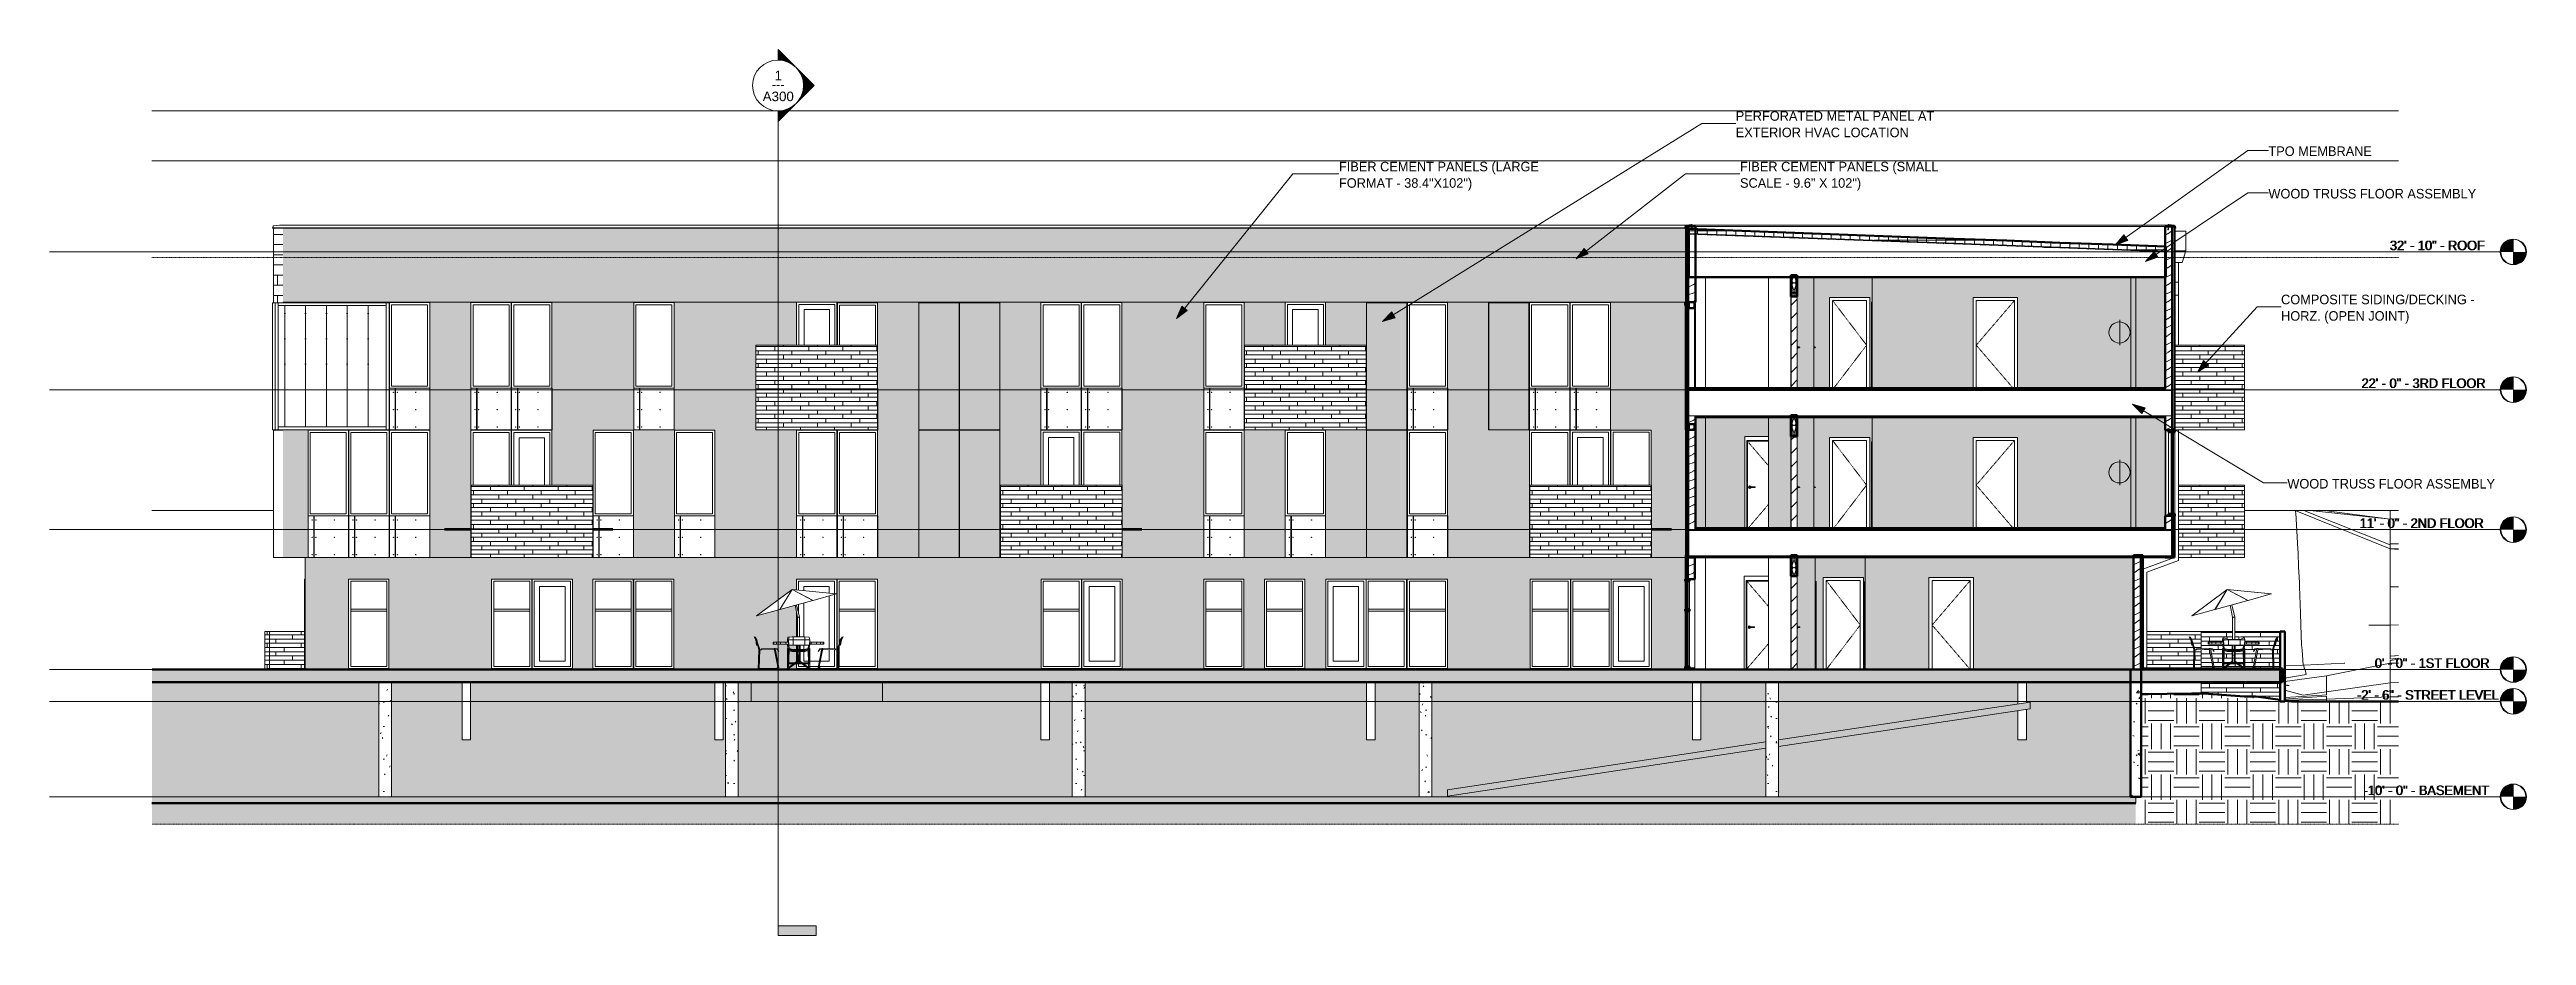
# Model space of a CAD drawing. Header units: inches. Extents: x -4169 to 885, y -251 to 585.
# Drawn here: x -1451 to 885, y -251 to 585 of the extents above; entities that cross this region are included whole.
import ezdxf

# ---------------------------------------------------------------- set-up
doc = ezdxf.new("R2010")
doc.units = ezdxf.units.IN
doc.header["$MEASUREMENT"] = 0
for name, pattern in [('Aligning Line 1_8_', [0.25, 0.125, -0.125]), ('Dash 1_16_', [0.125, 0.0625, -0.0625]), ('Grid Line 1_2_', [0.875, 0.5, -0.125, 0.125, -0.125]), ('Hidden 1_8_', [0.1875, 0.125, -0.0625])]:
    doc.linetypes.add(name, pattern=pattern)
for name, color, linetype, lineweight in [('0-2', 165, 'Continuous', 5), ('0-3', 7, 'Continuous', 9), ('0-4', 10, 'Continuous', 13), ('0-5', 90, 'Continuous', 5), ('A-AREA-1', 32, 'Continuous', 70), ('A-AREA-PATT-1', 41, 'Continuous', 9), ('A-DETL-HDLN', 90, 'Hidden 1_8_', 9), ('A-DOOR-1', 7, 'Dash 1_16_', 9), ('A-DOOR-2', 7, 'Continuous', 9), ('A-DOOR-3', 31, 'Continuous', 9), ('A-DOOR-FRAM-1', 7, 'Continuous', 9), ('A-DOOR-FRAM-2', 50, 'Continuous', 20), ('A-FLOR', 192, 'Continuous', 13), ('A-FLOR-1', 192, 'Continuous', 50), ('A-FLOR-LEVL', 51, 'Continuous', 9), ('A-FLOR-LEVL-1', 51, 'Grid Line 1_2_', 9), ('A-FLOR-LEVL-2', 147, 'Continuous', 9), ('A-FLOR-MCUT', 51, 'Continuous', 13), ('A-FLOR-PATT-1', 8, 'Continuous', 9), ('A-GENM', 5, 'Continuous', 9), ('A-GENM-2', 5, 'Continuous', 50), ('A-GLAZ-CWMG', 51, 'Continuous', 9), ('A-GLAZ-CWMG-2', 51, 'Continuous', 50), ('A-ROOF', 132, 'Continuous', 13), ('A-ROOF-1', 132, 'Continuous', 50), ('A-ROOF-PATT-1', 132, 'Continuous', 9), ('A-WALL', 113, 'Continuous', 13), ('A-WALL-1', 10, 'Continuous', 13), ('A-WALL-2', 113, 'Continuous', 50), ('A-WALL-PATT-1', 253, 'Continuous', 9), ('A-WALL-PATT-2', 7, 'Continuous', 9), ('A-WALL-PATT-3', 111, 'Continuous', 9), ('C-BLDG-PADS-1', 253, 'Continuous', 9), ('C-BLDG-PADS-2', 10, 'Continuous', 13), ('C-TOPO', 7, 'Continuous', 9), ('C-TOPO-1', 250, 'Continuous', 50), ('E-LITE-EQPM-1', 7, 'Continuous', 9), ('G-ANNO-SYMB', 111, 'Aligning Line 1_8_', 9), ('G-ANNO-SYMB-1', 147, 'Aligning Line 1_8_', 9), ('G-ANNO-SYMB-2', 111, 'Continuous', 9), ('G-ANNO-TEXT', 231, 'Continuous', 9), ('G-IMPT', 8, 'Continuous', 9), ('I-WALL-1', 10, 'Continuous', 13), ('I-WALL-2', 250, 'Continuous', 50), ('L-SITE', 91, 'Continuous', 9), ('S-COLS', 52, 'Continuous', 9), ('S-FNDN-1', 32, 'Continuous', 50)]:
    doc.layers.add(name, color=color, linetype=linetype, lineweight=lineweight)
doc.layers.add('A-AREA-PATT-2', color=254, linetype='Continuous', lineweight=9, transparency=1)
doc.layers.add('A-AREA-PATT-3', color=7, linetype='Continuous', lineweight=9, transparency=1)
doc.styles.add('Arial', font='arial.ttf', dxfattribs={"height": 9})
doc.styles.add('Century Gothic', font='ufonts.com_century-gothic.ttf', dxfattribs={"height": 9})
pattern_1 = [(0, (0, 0), (24, 24), [24, -24]), (0, (0, 9), (24, 24), [24, -24]), (0, (0, 18), (24, 24), [24, -24]), (90, (3, 21), (-24, 24), [24, -24]), (90, (12, 21), (-24, 24), [24, -24]), (90, (21, 21), (-24, 24), [24, -24])]
pattern_2 = [(161.57, (0.48, 0.48), (-3.83995378, -1.544e-05), [0, -27.322, 3.034, 0]), (18.43, (-0.48, 0.48), (-3.83995378, 1.544e-05), [0, -27.322, 3.034, 0]), (108.43, (0.48, 0.48), (1.919622, -9.6005246), [9.106, -21.25]), (71.57, (-0.48, 0.48), (1.919622, 9.6005246), [9.106, -21.25])]
pattern_3 = [(0, (0, 0), (30.72, 7.68), [1.267, -21.773, 1.267, -21.773, -122.88]), (0, (0, 0), (30.72, 7.68), [-46.08, 1.267, -44.813, 1.267, -21.773, -53.76]), (0, (0, 0), (30.72, 7.68), [-115.2, 1.267, -14.093, 1.267, -37.133]), (120, (11.52, 3.84), (-22.011075, 22.7643), [1.267, -21.773, 1.267, -21.773, -122.88]), (120, (11.52, 3.84), (-22.011075, 22.7643), [-46.08, 1.267, -44.813, 1.267, -21.773, -53.76]), (120, (11.52, 3.84), (-22.011075, 22.7643), [-115.2, 1.267, -14.093, 1.267, -37.133]), (240, (15.36, 19.2), (-8.708925, -30.4443), [1.267, -21.773, 1.267, -21.773, -122.88]), (240, (15.36, 19.2), (-8.708925, -30.4443), [-46.08, 1.267, -44.813, 1.267, -21.773, -53.76]), (240, (15.36, 19.2), (-8.708925, -30.4443), [-115.2, 1.267, -14.093, 1.267, -37.133])]
pattern_4 = [(45, (0, 0), (-6.36396, 6.36396), [])]
pattern_5 = [(0, (-3308.07, 0), (30.72, 7.68), [1.267, -21.773, 1.267, -21.773, -122.88]), (0, (-3308.07, 0), (30.72, 7.68), [-46.08, 1.267, -44.813, 1.267, -21.773, -53.76]), (0, (-3308.07, 0), (30.72, 7.68), [-115.2, 1.267, -14.093, 1.267, -37.133]), (120, (-3296.55, 3.84), (-22.011075, 22.7643), [1.267, -21.773, 1.267, -21.773, -122.88]), (120, (-3296.55, 3.84), (-22.011075, 22.7643), [-46.08, 1.267, -44.813, 1.267, -21.773, -53.76]), (120, (-3296.55, 3.84), (-22.011075, 22.7643), [-115.2, 1.267, -14.093, 1.267, -37.133]), (240, (-3292.71, 19.2), (-8.708925, -30.4443), [1.267, -21.773, 1.267, -21.773, -122.88]), (240, (-3292.71, 19.2), (-8.708925, -30.4443), [-46.08, 1.267, -44.813, 1.267, -21.773, -53.76]), (240, (-3292.71, 19.2), (-8.708925, -30.4443), [-115.2, 1.267, -14.093, 1.267, -37.133])]
pattern_6 = [(50, (-3308.07, 0), (27.5427, -2.40992), [2.88, -31.68]), (355, (-3308.07, 0), (-5.32784, 28.88427), [2.304, -25.344]), (100.451, (-3305.775, -0.2), (22.21532, 26.47393), [2.448, -26.924]), (46.184, (-3308.07, 7.68), (40.98187, -6.35642), [4.32, -47.52]), (96.636, (-3304.655, 7.15), (35.89075, 37.4062), [3.671, -40.386]), (351.184, (-3308.07, 7.68), (35.89097, 37.4062), [3.456, -38.016]), (21, (-3304.23, 5.76), (22.92104, -15.46073), [2.88, -31.68]), (326, (-3304.23, 5.76), (9.34353, 27.84574), [2.304, -25.344]), (71.451, (-3302.32, 4.472), (32.26477, 12.38442), [2.448, -26.924]), (37.5, (-3308.07, 0), (0.466855, 12.782707), [1.267, -23.77, 1.267, -24.461, -25.44]), (37.5, (-3308.07, 0), (0.466855, 12.782707), [-50.765, 1.267, -24.173]), (7.5, (-3308.07, 0), (10.10159, 15.14509), [1.267, -13.402, 1.267, -23.194, -9.696]), (7.5, (-3308.07, 0), (10.10159, 15.14509), [-39.13, 1.267, -8.429]), (327.5, (-3316.633, 0), (20.49916, -0.86578), [1.267, -8.333, 1.267, -28.685, -39.744]), (327.5, (-3316.633, 0), (20.49916, -0.86578), [-39.552, 1.267, -38.477]), (317.5, (-3320.473, 0), (22.39478, 3.84429), [1.267, -11.213, 1.267, -18.624, -28.224]), (317.5, (-3320.473, 0), (22.39478, 3.84429), [-32.371, 1.267, -26.957])]
pattern_7 = [(0, (-3308.0704, 0), (0, 4.798), []), (315, (-3308.0704, 0), (4.7984266, 0), [6.786, -6.786]), (45, (-3308.0704, 0), (4.7984266, 0), [6.786, -6.786])]
pattern_8 = [(216.87, (-3301.6734, 15.994), (47.9809429, 31.9870857), [7.997, -71.971]), (206.565, (-3292.0764, 11.196), (-15.993714, -15.994133), [17.881, -17.881]), (198.435, (-3292.0764, 3.199), (-31.9867405, -15.99388), [10.115, -40.461])]
pattern_9 = [(0, (99.41, 108.3), (-38.4, 120.375), [0.392, -38.007]), (0, (99.41, 108.7), (-38.4, 120.375), [0.392, -38.007]), (0, (99.41, 124.66), (-38.4, 120.375), [0.392, -38.007]), (0, (99.41, 125.05), (-38.4, 120.375), [0.392, -38.007]), (0, (99.41, 141.02), (-38.4, 120.375), [0.392, -38.007]), (0, (99.41, 141.41), (-38.4, 120.375), [0.392, -38.007]), (0, (99.41, 157.38), (-38.4, 120.375), [0.392, -38.007]), (0, (99.41, 157.77), (-38.4, 120.375), [0.392, -38.007]), (0, (99.41, 173.73), (-38.4, 120.375), [0.392, -38.007]), (0, (99.41, 174.12), (-38.4, 120.375), [0.392, -38.007]), (0, (99.41, 190.09), (-38.4, 120.375), [0.392, -38.007]), (0, (99.41, 190.48), (-38.4, 120.375), [0.392, -38.007]), (0, (99.41, 206.45), (-38.4, 120.375), [0.392, -38.007]), (0, (99.41, 206.84), (-38.4, 120.375), [0.392, -38.007]), (0, (99.41, 222.8), (-38.4, 120.375), [0.392, -38.007]), (0, (99.41, 223.2), (-38.4, 120.375), [0.392, -38.007]), (0, (116.86, 108.3), (-38.4, 120.375), [0.392, -38.007]), (0, (116.86, 108.7), (-38.4, 120.375), [0.392, -38.007]), (0, (116.86, 124.66), (-38.4, 120.375), [0.392, -38.007]), (0, (116.86, 125.05), (-38.4, 120.375), [0.392, -38.007]), (0, (116.86, 141.02), (-38.4, 120.375), [0.392, -38.007]), (0, (116.86, 141.41), (-38.4, 120.375), [0.392, -38.007]), (0, (116.86, 157.38), (-38.4, 120.375), [0.392, -38.007]), (0, (116.86, 157.77), (-38.4, 120.375), [0.392, -38.007]), (0, (116.86, 173.73), (-38.4, 120.375), [0.392, -38.007]), (0, (116.86, 174.12), (-38.4, 120.375), [0.392, -38.007]), (0, (116.86, 190.09), (-38.4, 120.375), [0.392, -38.007]), (0, (116.86, 190.48), (-38.4, 120.375), [0.392, -38.007]), (0, (116.86, 206.45), (-38.4, 120.375), [0.392, -38.007]), (0, (116.86, 206.84), (-38.4, 120.375), [0.392, -38.007]), (0, (116.86, 222.8), (-38.4, 120.375), [0.392, -38.007]), (0, (116.86, 223.2), (-38.4, 120.375), [0.392, -38.007]), (0, (134.31, 108.3), (-38.4, 120.375), [0.392, -38.007]), (0, (134.31, 108.7), (-38.4, 120.375), [0.392, -38.007]), (0, (134.31, 124.66), (-38.4, 120.375), [0.392, -38.007]), (0, (134.31, 125.05), (-38.4, 120.375), [0.392, -38.007]), (0, (134.31, 141.02), (-38.4, 120.375), [0.392, -38.007]), (0, (134.31, 141.41), (-38.4, 120.375), [0.392, -38.007]), (0, (134.31, 157.38), (-38.4, 120.375), [0.392, -38.007]), (0, (134.31, 157.77), (-38.4, 120.375), [0.392, -38.007]), (0, (134.31, 173.73), (-38.4, 120.375), [0.392, -38.007]), (0, (134.31, 174.12), (-38.4, 120.375), [0.392, -38.007]), (0, (134.31, 190.09), (-38.4, 120.375), [0.392, -38.007]), (0, (134.31, 190.48), (-38.4, 120.375), [0.392, -38.007]), (0, (134.31, 206.45), (-38.4, 120.375), [0.392, -38.007]), (0, (134.31, 206.84), (-38.4, 120.375), [0.392, -38.007]), (0, (134.31, 222.8), (-38.4, 120.375), [0.392, -38.007]), (0, (134.31, 223.2), (-38.4, 120.375), [0.392, -38.007]), (90, (97.666, 105.75), (-38.4, 2e-15), [120, -0.375]), (90, (98.04, 105.75), (-38.4, 2e-15), [120, -0.375]), (90, (99.407, 108.304), (-38.4, 2e-15), [0.392, -119.982]), (90, (99.407, 124.66), (-38.4, 2e-15), [0.392, -119.982]), (90, (99.407, 141.018), (-38.4, 2e-15), [0.392, -119.982]), (90, (99.407, 157.375), (-38.4, 2e-15), [0.392, -119.982]), (90, (99.407, 173.732), (-38.4, 2e-15), [0.392, -119.982]), (90, (99.407, 190.09), (-38.4, 2e-15), [0.392, -119.982]), (90, (99.407, 206.447), (-38.4, 2e-15), [0.392, -119.982]), (90, (99.407, 222.804), (-38.4, 2e-15), [0.392, -119.982]), (90, (99.8, 108.304), (-38.4, 2e-15), [0.392, -119.982]), (90, (99.8, 124.66), (-38.4, 2e-15), [0.392, -119.982]), (90, (99.8, 141.018), (-38.4, 2e-15), [0.392, -119.982]), (90, (99.8, 157.375), (-38.4, 2e-15), [0.392, -119.982]), (90, (99.8, 173.732), (-38.4, 2e-15), [0.392, -119.982]), (90, (99.8, 190.09), (-38.4, 2e-15), [0.392, -119.982]), (90, (99.8, 206.447), (-38.4, 2e-15), [0.392, -119.982]), (90, (99.8, 222.804), (-38.4, 2e-15), [0.392, -119.982]), (90, (116.857, 108.304), (-38.4, 2e-15), [0.392, -119.982]), (90, (116.857, 124.66), (-38.4, 2e-15), [0.392, -119.982]), (90, (116.857, 141.018), (-38.4, 2e-15), [0.392, -119.982]), (90, (116.857, 157.375), (-38.4, 2e-15), [0.392, -119.982]), (90, (116.857, 173.732), (-38.4, 2e-15), [0.392, -119.982]), (90, (116.857, 190.09), (-38.4, 2e-15), [0.392, -119.982]), (90, (116.857, 206.447), (-38.4, 2e-15), [0.392, -119.982]), (90, (116.857, 222.804), (-38.4, 2e-15), [0.392, -119.982]), (90, (117.25, 108.304), (-38.4, 2e-15), [0.392, -119.982]), (90, (117.25, 124.66), (-38.4, 2e-15), [0.392, -119.982]), (90, (117.25, 141.018), (-38.4, 2e-15), [0.392, -119.982]), (90, (117.25, 157.375), (-38.4, 2e-15), [0.392, -119.982]), (90, (117.25, 173.732), (-38.4, 2e-15), [0.392, -119.982]), (90, (117.25, 190.09), (-38.4, 2e-15), [0.392, -119.982]), (90, (117.25, 206.447), (-38.4, 2e-15), [0.392, -119.982]), (90, (117.25, 222.804), (-38.4, 2e-15), [0.392, -119.982]), (90, (134.307, 108.304), (-38.4, 2e-15), [0.392, -119.982]), (90, (134.307, 124.66), (-38.4, 2e-15), [0.392, -119.982]), (90, (134.307, 141.018), (-38.4, 2e-15), [0.392, -119.982]), (90, (134.307, 157.375), (-38.4, 2e-15), [0.392, -119.982]), (90, (134.307, 173.732), (-38.4, 2e-15), [0.392, -119.982]), (90, (134.307, 190.09), (-38.4, 2e-15), [0.392, -119.982]), (90, (134.307, 206.447), (-38.4, 2e-15), [0.392, -119.982]), (90, (134.307, 222.804), (-38.4, 2e-15), [0.392, -119.982]), (90, (134.7, 108.304), (-38.4, 2e-15), [0.392, -119.982]), (90, (134.7, 124.66), (-38.4, 2e-15), [0.392, -119.982]), (90, (134.7, 141.018), (-38.4, 2e-15), [0.392, -119.982]), (90, (134.7, 157.375), (-38.4, 2e-15), [0.392, -119.982]), (90, (134.7, 173.732), (-38.4, 2e-15), [0.392, -119.982]), (90, (134.7, 190.09), (-38.4, 2e-15), [0.392, -119.982]), (90, (134.7, 206.447), (-38.4, 2e-15), [0.392, -119.982]), (90, (134.7, 222.804), (-38.4, 2e-15), [0.392, -119.982]), (180, (136.07, 105.38), (-38.4, 120.375), [38.025, -0.375]), (180, (136.07, 105.75), (-38.4, 120.375), [38.025, -0.375])]
pattern_10 = [(0, (111.72, 136.604), (-120, 76.8), [0.392, -119.607]), (0, (111.72, 136.996), (-120, 76.8), [0.392, -119.607]), (0, (111.72, 146.204), (-120, 76.8), [0.392, -119.607]), (0, (111.72, 146.596), (-120, 76.8), [0.392, -119.607]), (0, (111.72, 155.804), (-120, 76.8), [0.392, -119.607]), (0, (111.72, 156.196), (-120, 76.8), [0.392, -119.607]), (0, (111.72, 165.404), (-120, 76.8), [0.392, -119.607]), (0, (111.72, 165.796), (-120, 76.8), [0.392, -119.607]), (0, (111.72, 175.004), (-120, 76.8), [0.392, -119.607]), (0, (111.72, 175.396), (-120, 76.8), [0.392, -119.607]), (0, (111.72, 184.604), (-120, 76.8), [0.392, -119.607]), (0, (111.72, 184.996), (-120, 76.8), [0.392, -119.607]), (0, (111.72, 194.204), (-120, 76.8), [0.392, -119.607]), (0, (111.72, 194.596), (-120, 76.8), [0.392, -119.607]), (0, (111.72, 203.804), (-120, 76.8), [0.392, -119.607]), (0, (111.72, 204.196), (-120, 76.8), [0.392, -119.607]), (0, (131.72, 136.604), (-120, 76.8), [0.392, -119.607]), (0, (131.72, 136.996), (-120, 76.8), [0.392, -119.607]), (0, (131.72, 146.204), (-120, 76.8), [0.392, -119.607]), (0, (131.72, 146.596), (-120, 76.8), [0.392, -119.607]), (0, (131.72, 155.804), (-120, 76.8), [0.392, -119.607]), (0, (131.72, 156.196), (-120, 76.8), [0.392, -119.607]), (0, (131.72, 165.404), (-120, 76.8), [0.392, -119.607]), (0, (131.72, 165.796), (-120, 76.8), [0.392, -119.607]), (0, (131.72, 175.004), (-120, 76.8), [0.392, -119.607]), (0, (131.72, 175.396), (-120, 76.8), [0.392, -119.607]), (0, (131.72, 184.604), (-120, 76.8), [0.392, -119.607]), (0, (131.72, 184.996), (-120, 76.8), [0.392, -119.607]), (0, (131.72, 194.204), (-120, 76.8), [0.392, -119.607]), (0, (131.72, 194.596), (-120, 76.8), [0.392, -119.607]), (0, (131.72, 203.804), (-120, 76.8), [0.392, -119.607]), (0, (131.72, 204.196), (-120, 76.8), [0.392, -119.607]), (0, (151.72, 136.604), (-120, 76.8), [0.392, -119.607]), (0, (151.72, 136.996), (-120, 76.8), [0.392, -119.607]), (0, (151.72, 146.204), (-120, 76.8), [0.392, -119.607]), (0, (151.72, 146.596), (-120, 76.8), [0.392, -119.607]), (0, (151.72, 155.804), (-120, 76.8), [0.392, -119.607]), (0, (151.72, 156.196), (-120, 76.8), [0.392, -119.607]), (0, (151.72, 165.404), (-120, 76.8), [0.392, -119.607]), (0, (151.72, 165.796), (-120, 76.8), [0.392, -119.607]), (0, (151.72, 175.004), (-120, 76.8), [0.392, -119.607]), (0, (151.72, 175.396), (-120, 76.8), [0.392, -119.607]), (0, (151.72, 184.604), (-120, 76.8), [0.392, -119.607]), (0, (151.72, 184.996), (-120, 76.8), [0.392, -119.607]), (0, (151.72, 194.204), (-120, 76.8), [0.392, -119.607]), (0, (151.72, 194.596), (-120, 76.8), [0.392, -119.607]), (0, (151.72, 203.804), (-120, 76.8), [0.392, -119.607]), (0, (151.72, 204.196), (-120, 76.8), [0.392, -119.607]), (0, (171.72, 136.604), (-120, 76.8), [0.392, -119.607]), (0, (171.72, 136.996), (-120, 76.8), [0.392, -119.607]), (0, (171.72, 146.204), (-120, 76.8), [0.392, -119.607]), (0, (171.72, 146.596), (-120, 76.8), [0.392, -119.607]), (0, (171.72, 155.804), (-120, 76.8), [0.392, -119.607]), (0, (171.72, 156.196), (-120, 76.8), [0.392, -119.607]), (0, (171.72, 165.404), (-120, 76.8), [0.392, -119.607]), (0, (171.72, 165.796), (-120, 76.8), [0.392, -119.607]), (0, (171.72, 175.004), (-120, 76.8), [0.392, -119.607]), (0, (171.72, 175.396), (-120, 76.8), [0.392, -119.607]), (0, (171.72, 184.604), (-120, 76.8), [0.392, -119.607]), (0, (171.72, 184.996), (-120, 76.8), [0.392, -119.607]), (0, (171.72, 194.204), (-120, 76.8), [0.392, -119.607]), (0, (171.72, 194.596), (-120, 76.8), [0.392, -119.607]), (0, (171.72, 203.804), (-120, 76.8), [0.392, -119.607]), (0, (171.72, 204.196), (-120, 76.8), [0.392, -119.607]), (0, (191.72, 136.604), (-120, 76.8), [0.392, -119.607]), (0, (191.72, 136.996), (-120, 76.8), [0.392, -119.607]), (0, (191.72, 146.204), (-120, 76.8), [0.392, -119.607]), (0, (191.72, 146.596), (-120, 76.8), [0.392, -119.607]), (0, (191.72, 155.804), (-120, 76.8), [0.392, -119.607]), (0, (191.72, 156.196), (-120, 76.8), [0.392, -119.607]), (0, (191.72, 165.404), (-120, 76.8), [0.392, -119.607]), (0, (191.72, 165.796), (-120, 76.8), [0.392, -119.607]), (0, (191.72, 175.004), (-120, 76.8), [0.392, -119.607]), (0, (191.72, 175.396), (-120, 76.8), [0.392, -119.607]), (0, (191.72, 184.604), (-120, 76.8), [0.392, -119.607]), (0, (191.72, 184.996), (-120, 76.8), [0.392, -119.607]), (0, (191.72, 194.204), (-120, 76.8), [0.392, -119.607]), (0, (191.72, 194.596), (-120, 76.8), [0.392, -119.607]), (0, (191.72, 203.804), (-120, 76.8), [0.392, -119.607]), (0, (191.72, 204.196), (-120, 76.8), [0.392, -119.607]), (0, (211.72, 136.604), (-120, 76.8), [0.392, -119.607]), (0, (211.72, 136.996), (-120, 76.8), [0.392, -119.607]), (0, (211.72, 146.204), (-120, 76.8), [0.392, -119.607]), (0, (211.72, 146.596), (-120, 76.8), [0.392, -119.607]), (0, (211.72, 155.804), (-120, 76.8), [0.392, -119.607]), (0, (211.72, 156.196), (-120, 76.8), [0.392, -119.607]), (0, (211.72, 165.404), (-120, 76.8), [0.392, -119.607]), (0, (211.72, 165.796), (-120, 76.8), [0.392, -119.607]), (0, (211.72, 175.004), (-120, 76.8), [0.392, -119.607]), (0, (211.72, 175.396), (-120, 76.8), [0.392, -119.607]), (0, (211.72, 184.604), (-120, 76.8), [0.392, -119.607]), (0, (211.72, 184.996), (-120, 76.8), [0.392, -119.607]), (0, (211.72, 194.204), (-120, 76.8), [0.392, -119.607]), (0, (211.72, 194.596), (-120, 76.8), [0.392, -119.607]), (0, (211.72, 203.804), (-120, 76.8), [0.392, -119.607]), (0, (211.72, 204.196), (-120, 76.8), [0.392, -119.607]), (90, (105.27, 151.2), (-120, 7e-15), [9.6, -67.2]), (90, (111.72, 136.6), (-120, 7e-15), [0.392, -76.407]), (90, (111.72, 146.2), (-120, 7e-15), [0.392, -76.407]), (90, (111.72, 155.8), (-120, 7e-15), [0.392, -76.407]), (90, (111.72, 165.4), (-120, 7e-15), [0.392, -76.407]), (90, (111.72, 175), (-120, 7e-15), [0.392, -76.407]), (90, (111.72, 184.6), (-120, 7e-15), [0.392, -76.407]), (90, (111.72, 194.2), (-120, 7e-15), [0.392, -76.407]), (90, (111.72, 203.8), (-120, 7e-15), [0.392, -76.407]), (90, (112.11, 136.6), (-120, 7e-15), [0.392, -76.407]), (90, (112.11, 146.2), (-120, 7e-15), [0.392, -76.407]), (90, (112.11, 155.8), (-120, 7e-15), [0.392, -76.407]), (90, (112.11, 165.4), (-120, 7e-15), [0.392, -76.407]), (90, (112.11, 175), (-120, 7e-15), [0.392, -76.407]), (90, (112.11, 184.6), (-120, 7e-15), [0.392, -76.407]), (90, (112.11, 194.2), (-120, 7e-15), [0.392, -76.407]), (90, (112.11, 203.8), (-120, 7e-15), [0.392, -76.407]), (90, (121.42, 170.4), (-120, 7e-15), [9.6, -67.2]), (90, (121.42, 199.2), (-120, 7e-15), [9.6, -67.2]), (90, (131.72, 136.6), (-120, 7e-15), [0.392, -76.407]), (90, (131.72, 146.2), (-120, 7e-15), [0.392, -76.407]), (90, (131.72, 155.8), (-120, 7e-15), [0.392, -76.407]), (90, (131.72, 165.4), (-120, 7e-15), [0.392, -76.407]), (90, (131.72, 175), (-120, 7e-15), [0.392, -76.407]), (90, (131.72, 184.6), (-120, 7e-15), [0.392, -76.407]), (90, (131.72, 194.2), (-120, 7e-15), [0.392, -76.407]), (90, (131.72, 203.8), (-120, 7e-15), [0.392, -76.407]), (90, (132.11, 136.6), (-120, 7e-15), [0.392, -76.407]), (90, (132.11, 146.2), (-120, 7e-15), [0.392, -76.407]), (90, (132.11, 155.8), (-120, 7e-15), [0.392, -76.407]), (90, (132.11, 165.4), (-120, 7e-15), [0.392, -76.407]), (90, (132.11, 175), (-120, 7e-15), [0.392, -76.407]), (90, (132.11, 184.6), (-120, 7e-15), [0.392, -76.407]), (90, (132.11, 194.2), (-120, 7e-15), [0.392, -76.407]), (90, (132.11, 203.8), (-120, 7e-15), [0.392, -76.407]), (90, (151.72, 136.6), (-120, 7e-15), [0.392, -76.407]), (90, (151.72, 146.2), (-120, 7e-15), [0.392, -76.407]), (90, (151.72, 155.8), (-120, 7e-15), [0.392, -76.407]), (90, (151.72, 165.4), (-120, 7e-15), [0.392, -76.407]), (90, (151.72, 175), (-120, 7e-15), [0.392, -76.407]), (90, (151.72, 184.6), (-120, 7e-15), [0.392, -76.407]), (90, (151.72, 194.2), (-120, 7e-15), [0.392, -76.407]), (90, (151.72, 203.8), (-120, 7e-15), [0.392, -76.407]), (90, (152.11, 136.6), (-120, 7e-15), [0.392, -76.407]), (90, (152.11, 146.2), (-120, 7e-15), [0.392, -76.407]), (90, (152.11, 155.8), (-120, 7e-15), [0.392, -76.407]), (90, (152.11, 165.4), (-120, 7e-15), [0.392, -76.407]), (90, (152.11, 175), (-120, 7e-15), [0.392, -76.407]), (90, (152.11, 184.6), (-120, 7e-15), [0.392, -76.407]), (90, (152.11, 194.2), (-120, 7e-15), [0.392, -76.407]), (90, (152.11, 203.8), (-120, 7e-15), [0.392, -76.407]), (90, (161.97, 141.6), (-120, 7e-15), [9.6, -67.2]), (90, (161.97, 180), (-120, 7e-15), [9.6, -67.2]), (90, (171.72, 136.6), (-120, 7e-15), [0.392, -76.407]), (90, (171.72, 146.2), (-120, 7e-15), [0.392, -76.407]), (90, (171.72, 155.8), (-120, 7e-15), [0.392, -76.407]), (90, (171.72, 165.4), (-120, 7e-15), [0.392, -76.407]), (90, (171.72, 175), (-120, 7e-15), [0.392, -76.407]), (90, (171.72, 184.6), (-120, 7e-15), [0.392, -76.407]), (90, (171.72, 194.2), (-120, 7e-15), [0.392, -76.407]), (90, (171.72, 203.8), (-120, 7e-15), [0.392, -76.407]), (90, (172.11, 136.6), (-120, 7e-15), [0.392, -76.407]), (90, (172.11, 146.2), (-120, 7e-15), [0.392, -76.407]), (90, (172.11, 155.8), (-120, 7e-15), [0.392, -76.407]), (90, (172.11, 165.4), (-120, 7e-15), [0.392, -76.407]), (90, (172.11, 175), (-120, 7e-15), [0.392, -76.407]), (90, (172.11, 184.6), (-120, 7e-15), [0.392, -76.407]), (90, (172.11, 194.2), (-120, 7e-15), [0.392, -76.407]), (90, (172.11, 203.8), (-120, 7e-15), [0.392, -76.407]), (90, (182.8, 160.8), (-120, 7e-15), [9.6, -67.2]), (90, (191.72, 136.6), (-120, 7e-15), [0.392, -76.407]), (90, (191.72, 146.2), (-120, 7e-15), [0.392, -76.407]), (90, (191.72, 155.8), (-120, 7e-15), [0.392, -76.407]), (90, (191.72, 165.4), (-120, 7e-15), [0.392, -76.407]), (90, (191.72, 175), (-120, 7e-15), [0.392, -76.407]), (90, (191.72, 184.6), (-120, 7e-15), [0.392, -76.407]), (90, (191.72, 194.2), (-120, 7e-15), [0.392, -76.407]), (90, (191.72, 203.8), (-120, 7e-15), [0.392, -76.407]), (90, (192.11, 136.6), (-120, 7e-15), [0.392, -76.407]), (90, (192.11, 146.2), (-120, 7e-15), [0.392, -76.407]), (90, (192.11, 155.8), (-120, 7e-15), [0.392, -76.407]), (90, (192.11, 165.4), (-120, 7e-15), [0.392, -76.407]), (90, (192.11, 175), (-120, 7e-15), [0.392, -76.407]), (90, (192.11, 184.6), (-120, 7e-15), [0.392, -76.407]), (90, (192.11, 194.2), (-120, 7e-15), [0.392, -76.407]), (90, (192.11, 203.8), (-120, 7e-15), [0.392, -76.407]), (90, (203.47, 132), (-120, 7e-15), [9.6, -67.2]), (90, (203.47, 189.6), (-120, 7e-15), [9.6, -67.2]), (90, (211.72, 136.6), (-120, 7e-15), [0.392, -76.407]), (90, (211.72, 146.2), (-120, 7e-15), [0.392, -76.407]), (90, (211.72, 155.8), (-120, 7e-15), [0.392, -76.407]), (90, (211.72, 165.4), (-120, 7e-15), [0.392, -76.407]), (90, (211.72, 175), (-120, 7e-15), [0.392, -76.407]), (90, (211.72, 184.6), (-120, 7e-15), [0.392, -76.407]), (90, (211.72, 194.2), (-120, 7e-15), [0.392, -76.407]), (90, (211.72, 203.8), (-120, 7e-15), [0.392, -76.407]), (90, (212.11, 136.6), (-120, 7e-15), [0.392, -76.407]), (90, (212.11, 146.2), (-120, 7e-15), [0.392, -76.407]), (90, (212.11, 155.8), (-120, 7e-15), [0.392, -76.407]), (90, (212.11, 165.4), (-120, 7e-15), [0.392, -76.407]), (90, (212.11, 175), (-120, 7e-15), [0.392, -76.407]), (90, (212.11, 184.6), (-120, 7e-15), [0.392, -76.407]), (90, (212.11, 194.2), (-120, 7e-15), [0.392, -76.407]), (90, (212.11, 203.8), (-120, 7e-15), [0.392, -76.407]), (180, (216.416, 132), (-120, 76.8), [120, 0, 0, 0]), (180, (216.416, 141.6), (-120, 76.8), [120, 0, 0, 0]), (180, (216.416, 151.2), (-120, 76.8), [120, 0, 0, 0]), (180, (216.416, 160.8), (-120, 76.8), [120, 0, 0, 0]), (180, (216.416, 170.4), (-120, 76.8), [120, 0, 0, 0]), (180, (216.416, 180), (-120, 76.8), [120, 0, 0, 0]), (180, (216.416, 189.6), (-120, 76.8), [120, 0, 0, 0]), (180, (216.416, 199.2), (-120, 76.8), [120, 0, 0, 0])]
pattern_11 = [(0, (-1246.1464, 0.8), (0, 4), []), (90, (-1246.146, 0.8), (-8, 8), [4, -28]), (90, (-1230.146, 4.8), (-8, 8), [4, -28])]
pattern_12 = [(0, (-53.2464, 132.8), (0, 4), []), (90, (-53.246, 132.8), (-8, 8), [4, -28]), (90, (-37.246, 136.8), (-8, 8), [4, -28])]
pattern_13 = [(0, (-552.4464, 132.8), (0, 4), []), (90, (-552.446, 132.8), (-8, 8), [4, -28]), (90, (-536.446, 136.8), (-8, 8), [4, -28])]
pattern_14 = [(0, (-1051.6464, 132.8), (0, 4), []), (90, (-1051.646, 132.8), (-8, 8), [4, -28]), (90, (-1035.646, 136.8), (-8, 8), [4, -28])]
pattern_15 = [(0, (-322.4214, 264.8), (0, 4), []), (90, (-322.421, 264.8), (-8, 8), [4, -28]), (90, (-306.421, 268.8), (-8, 8), [4, -28])]
pattern_16 = [(0, (-783.2214, 264.8), (0, 4), []), (90, (-783.221, 264.8), (-8, 8), [4, -28]), (90, (-767.221, 268.8), (-8, 8), [4, -28])]

msp = doc.modelspace()

# ---------------------------------------------------------------- texts
at = {"layer": 'A-FLOR-LEVL', "char_height": 9, "attachment_point": 1, "style": 'Century Gothic'}
for s, insert, width in [('32\' - 10" - ROOF', (755.5, 404.6), 112.716), ('22\' - 0" - 3RD FLOOR', (728.8, 274.6), 145.137), ('11\' - 0" - 2ND FLOOR', (727, 142.6), 147.258), ('0\' - 0" - 1ST FLOOR', (741.3, 10.6), 129.987), ('-2\' - 6" - STREET LEVEL', (724.5, -19.4), 150.288), ('-10\' - 0" - BASEMENT', (730.8, -109.4), 142.713)]:
    msp.add_mtext(s, dxfattribs=dict(at, insert=insert, width=width))
at = {"layer": 'G-ANNO-SYMB-2', "char_height": 9, "attachment_point": 1}
for s, insert, width, style in [('1', (-767.6, 564.9), 8.484, 'Arial'), ('A300', (-778.8, 545.2), 35.754, 'Arial'), ('---', (-770.2, 556.4), 15.453, 'Century Gothic')]:
    msp.add_mtext(s, dxfattribs=dict(at, insert=insert, width=width, style=style))
at = {"layer": 'G-ANNO-TEXT', "char_height": 9, "attachment_point": 1, "style": 'Century Gothic'}
for s, insert, width in [('PERFORATED METAL PANEL AT', (138.9, 526.7), 220.584), ('EXTERIOR HVAC LOCATION', (138.9, 511.2), 202.707), ('TPO MEMBRANE', (641.3, 493.5), 120.291), ('FIBER CEMENT PANELS (LARGE', (-235.3, 479), 222.402), ('FIBER CEMENT PANELS (SMALL', (142.9, 479), 221.19), ('FORMAT - 38.4"X102")', (-235.3, 463.5), 156.348), ('SCALE - 9.6" X 102")', (142.9, 463.5), 139.986), ('WOOD TRUSS FLOOR ASSEMBLY', (641.3, 453.4), 233.613), ('COMPOSITE SIDING/DECKING -', (653.2, 353.6), 232.704), ('HORZ. (OPEN JOINT)', (653.2, 338.1), 149.682), ('WOOD TRUSS FLOOR ASSEMBLY', (659.1, 179.8), 233.613)]:
    msp.add_mtext(s, dxfattribs=dict(at, insert=insert, width=width))

# ---------------------------------------------------------------- blocks, each defined once
blk = doc.blocks.new('Studio Light - 120V-1360589-BUILDING ELEVATION - COURTYARD - LOOKING WEST')
at = {"layer": 'E-LITE-EQPM-1'}
for p, q in [((3809.1, 186), (3809.1, 197.9)), ((3809.1, 197.9), (3809.1, 186)), ((3809.1, 186), (3809.1, 174.1)), ((3809.1, 174.1), (3809.1, 186))]:
    blk.add_line(p, q, dxfattribs=at)
for start, end in [(0, 180), (180, 0)]:
    blk.add_arc((3808.9, 186), 10, start, end, dxfattribs=at)
blk = doc.blocks.new('Level - Level Head - Circle-V67-BUILDING ELEVATION - COURTYARD - LOOKING WEST')
at = {"layer": 'A-FLOR-LEVL'}
h = blk.add_hatch(color=256, dxfattribs=at)
edge = h.paths.add_edge_path(flags=0)
edge.add_line((4180.7, 0), (4168.7, 0))
edge.add_arc((4180.7, 0), 12, 90, 180, ccw=False)
edge.add_line((4180.7, 12), (4180.7, 0))
h = blk.add_hatch(color=256, dxfattribs=at)
edge = h.paths.add_edge_path(flags=0)
edge.add_line((4180.7, -12), (4180.7, 0))
edge.add_line((4180.7, 0), (4192.7, 0))
edge.add_arc((4180.7, 0), 12, 270, 360, ccw=False)
at = {"layer": 'A-FLOR-LEVL-2'}
blk.add_circle((4180.7, 0), 12, dxfattribs=at)
blk = doc.blocks.new('CTR - 2nd Phase_rvt-2-BUILDING ELEVATION - COURTYARD - LOOKING WEST')
at = {"layer": 'A-FLOR-LEVL-1'}
for p, q in [((1856.7, 394), (4168.7, 394)), ((1856.7, 264), (4168.7, 264)), ((1856.7, 132), (4168.7, 132)), ((1856.7, 0), (4168.7, 0)), ((1856.7, -30), (4168.7, -30)), ((1856.7, -120), (4168.7, -120))]:
    blk.add_line(p, q, dxfattribs=at)
at = {"layer": 'G-ANNO-SYMB-1'}
for p, q in [((1953.3, 527), (4072, 527)), ((1953.3, 388.6), (4072, 388.6))]:
    blk.add_line(p, q, dxfattribs=at)
at = {"layer": '0-2'}
for p in [(0, 394), (0, 264), (0, 132), (0, 0), (0, -30), (0, -120)]:
    blk.add_blockref('Level - Level Head - Circle-V67-BUILDING ELEVATION - COURTYARD - LOOKING WEST', p, dxfattribs=at)
at = {"layer": '0-3'}
for p in [(0, 132), (0, 0)]:
    blk.add_blockref('Studio Light - 120V-1360589-BUILDING ELEVATION - COURTYARD - LOOKING WEST', p, dxfattribs=at)
at = {"layer": 'A-FLOR-LEVL', "char_height": 9, "attachment_point": 1, "style": 'Century Gothic'}
for s, insert, width in [('32\' - 10" - ROOF', (4064.4, 404.6), 112.716), ('22\' - 0" - 3RD FLOOR', (4037.6, 274.6), 145.137), ('11\' - 0" - 2ND FLOOR', (4035.9, 142.6), 147.258), ('0\' - 0" - 1ST FLOOR', (4050.1, 10.6), 129.987), ('-2\' - 6" - STREET LEVEL', (4033.4, -19.4), 150.288), ('-10\' - 0" - BASEMENT', (4039.6, -109.4), 142.713)]:
    blk.add_mtext(s, dxfattribs=dict(at, insert=insert, width=width))
blk = doc.blocks.new('Single-Flush - 32_ x 84_-1372863-BUILDING ELEVATION - COURTYARD - LOOKING WEST')
at = {"layer": 'A-DOOR-1'}
for p in [(3532.4, 84), (3532.4, 0)]:
    blk.add_line(p, (3564.4, 42), dxfattribs=at)
at = {"layer": 'A-DOOR-FRAM-1'}
for p, q in [((3529.4, 87), (3529.4, 0)), ((3567.4, 87), (3529.4, 87)), ((3532.4, 0), (3532.4, 84)), ((3532.4, 84), (3564.4, 84)), ((3564.4, 84), (3564.4, 0)), ((3567.4, 0), (3567.4, 87))]:
    blk.add_line(p, q, dxfattribs=at)
blk = doc.blocks.new('FOLDING_SLIDING CLOSET - 48_ x 80_-1372832-BUILDING ELEVATION - COURTYARD - LOOKING WEST')
at = {"layer": 'A-DOOR-2'}
for p, q in [((3568.2, 82.8), (3569, 82.8)), ((3568.2, 0), (3568.2, 82.8))]:
    blk.add_line(p, q, dxfattribs=at)
blk = doc.blocks.new('Single-Flush - 30_ x 80_-1421383-BUILDING ELEVATION - COURTYARD - LOOKING WEST')
at = {"layer": 'A-DOOR-FRAM-1'}
for p, q in [((3521.8, 83), (3522.8, 83)), ((3522.8, 83), (3522.8, 0))]:
    blk.add_line(p, q, dxfattribs=at)
blk = doc.blocks.new('Single-Flush - 32_ x 84_-V50-BUILDING ELEVATION - COURTYARD - LOOKING WEST')
at = {"layer": 'A-DOOR-1'}
for p in [(3538.4, 348), (3539.4, 265.4)]:
    blk.add_line(p, (3570.4, 306), dxfattribs=at)
at = {"layer": 'A-DOOR-FRAM-1'}
for p, q in [((3535.4, 351), (3535.4, 265.4)), ((3573.4, 351), (3535.4, 351)), ((3573.4, 265.4), (3573.4, 351)), ((3538.4, 265.4), (3538.4, 348)), ((3538.4, 348), (3570.4, 348)), ((3570.4, 348), (3570.4, 265.4))]:
    blk.add_line(p, q, dxfattribs=at)
blk = doc.blocks.new('Single-Flush - 36_ x 84_-1372824-BUILDING ELEVATION - COURTYARD - LOOKING WEST')
at = {"layer": 'A-DOOR-1'}
for p in [(3709.8, 348), (3708.6, 265.4)]:
    blk.add_line(p, (3673.8, 306), dxfattribs=at)
at = {"layer": 'A-DOOR-FRAM-1'}
for p, q in [((3670.8, 351), (3670.8, 265.4)), ((3712.8, 351), (3670.8, 351)), ((3712.8, 265.4), (3712.8, 351)), ((3673.8, 265.4), (3673.8, 348)), ((3673.8, 348), (3709.8, 348)), ((3709.8, 348), (3709.8, 265.4))]:
    blk.add_line(p, q, dxfattribs=at)
blk = doc.blocks.new('Door-Passage-Single-Flush - 36_ x 80_-1699788-BUILDING ELEVATION - COURTYARD - LOOKING WEST')
at = {"layer": 'A-DOOR-2'}
for p, q in [((3521.2, 304.4), (3520.7, 304.4)), ((3520.7, 303.6), (3521.2, 303.6))]:
    blk.add_line(p, q, dxfattribs=at)
at = {"layer": 'A-DOOR-2', "flags": 128}
for points in [[(3521.8, 304.4), (3521.8, 304.4), (3521.8, 304.4), (3521.8, 304.4), (3521.8, 304.4), (3521.8, 304.4), (3521.8, 304.4), (3521.8, 304.4), (3521.8, 304.4), (3521.8, 304.4), (3521.8, 304.4), (3521.8, 304.4), (3521.8, 304.4), (3521.8, 304.4), (3521.7, 304.4), (3521.7, 304.4), (3521.7, 304.4), (3521.7, 304.4), (3521.7, 304.4), (3521.7, 304.4), (3521.7, 304.4), (3521.6, 304.4), (3521.6, 304.4), (3521.6, 304.4), (3521.6, 304.4), (3521.6, 304.4), (3521.5, 304.4), (3521.5, 304.4), (3521.5, 304.4), (3521.5, 304.4), (3521.5, 304.4), (3521.4, 304.4), (3521.4, 304.4), (3521.4, 304.4), (3521.4, 304.4), (3521.3, 304.4), (3521.3, 304.4), (3521.3, 304.4), (3521.3, 304.4), (3521.3, 304.4), (3521.2, 304.4)], [(3521.2, 303.6), (3521.3, 303.6), (3521.3, 303.6), (3521.3, 303.6), (3521.3, 303.6), (3521.4, 303.6), (3521.4, 303.6), (3521.4, 303.6), (3521.4, 303.6), (3521.5, 303.6), (3521.5, 303.6), (3521.5, 303.6), (3521.5, 303.6), (3521.5, 303.6), (3521.6, 303.6), (3521.6, 303.6), (3521.6, 303.6), (3521.6, 303.6), (3521.6, 303.6), (3521.7, 303.6), (3521.7, 303.6), (3521.7, 303.6), (3521.7, 303.6), (3521.7, 303.6), (3521.7, 303.6), (3521.7, 303.6), (3521.8, 303.6), (3521.8, 303.6), (3521.8, 303.6), (3521.8, 303.6), (3521.8, 303.6), (3521.8, 303.6), (3521.8, 303.6), (3521.8, 303.6), (3521.8, 303.6), (3521.8, 303.6), (3521.8, 303.6), (3521.8, 303.6), (3521.8, 303.6), (3521.8, 303.6)]]:
    blk.add_lwpolyline(points, dxfattribs=at)
at = {"layer": 'A-DOOR-2'}
for start, end in [(90, 97.2275), (0, 30), (330, 0), (262.7725, 270)]:
    blk.add_arc((3521.8, 304), 0.394, start, end, dxfattribs=at)
blk = doc.blocks.new('FOLDING_SLIDING CLOSET - 48_ x 80_-V51-BUILDING ELEVATION - COURTYARD - LOOKING WEST')
at = {"layer": 'A-DOOR-2'}
for p, q in [((3574.9, 346.7), (3575.7, 346.7)), ((3574.9, 265.4), (3574.9, 346.7))]:
    blk.add_line(p, q, dxfattribs=at)
blk = doc.blocks.new('Single-Flush - 36_ x 84_-V52-BUILDING ELEVATION - COURTYARD - LOOKING WEST')
at = {"layer": 'A-DOOR-1'}
for p in [(3668.2, 84), (3668.2, 0)]:
    blk.add_line(p, (3632.2, 42), dxfattribs=at)
at = {"layer": 'A-DOOR-FRAM-1'}
for p, q in [((3629.2, 87), (3629.2, 0)), ((3671.2, 87), (3629.2, 87)), ((3632.2, 0), (3632.2, 84)), ((3632.2, 84), (3668.2, 84)), ((3668.2, 84), (3668.2, 0)), ((3671.2, 0), (3671.2, 87))]:
    blk.add_line(p, q, dxfattribs=at)
blk = doc.blocks.new('CTR - 1st Phase - Unit Layouts_rvt-2-BUILDING ELEVATION - COURTYARD - LOOKING WEST')
at = {"layer": 'A-WALL-1'}
for p, q in [((3520.7, 265.4), (3520.7, 370)), ((3575.7, 265.4), (3575.7, 370)), ((3819.6, 265.4), (3819.6, 370)), ((3824.3, 370), (3824.3, 265.4)), ((3520.7, 133.4), (3520.7, 238.1)), ((3575.7, 133.4), (3575.7, 238.1)), ((3819.6, 133.4), (3819.6, 238.1)), ((3824.3, 238.1), (3824.3, 133.4)), ((3852.5, 145), (3852.5, 225.8)), ((3521.8, 0), (3521.8, 106.1)), ((3569, 0), (3569, 106.1))]:
    blk.add_line(p, q, dxfattribs=at)
at = {"layer": '0-4'}
for name, p in [('Single-Flush - 32_ x 84_-V50-BUILDING ELEVATION - COURTYARD - LOOKING WEST', (0, 0)), ('Single-Flush - 36_ x 84_-1372824-BUILDING ELEVATION - COURTYARD - LOOKING WEST', (0, 0)), ('FOLDING_SLIDING CLOSET - 48_ x 80_-V51-BUILDING ELEVATION - COURTYARD - LOOKING WEST', (0, 0)), ('Door-Passage-Single-Flush - 36_ x 80_-1699788-BUILDING ELEVATION - COURTYARD - LOOKING WEST', (0, 0)), ('Single-Flush - 32_ x 84_-V50-BUILDING ELEVATION - COURTYARD - LOOKING WEST', (0, -132)), ('FOLDING_SLIDING CLOSET - 48_ x 80_-V51-BUILDING ELEVATION - COURTYARD - LOOKING WEST', (0, -132)), ('Single-Flush - 36_ x 84_-1372824-BUILDING ELEVATION - COURTYARD - LOOKING WEST', (0, -132)), ('Door-Passage-Single-Flush - 36_ x 80_-1699788-BUILDING ELEVATION - COURTYARD - LOOKING WEST', (0, -132)), ('Single-Flush - 30_ x 80_-1421383-BUILDING ELEVATION - COURTYARD - LOOKING WEST', (0, 0)), ('Single-Flush - 32_ x 84_-1372863-BUILDING ELEVATION - COURTYARD - LOOKING WEST', (0, 0)), ('FOLDING_SLIDING CLOSET - 48_ x 80_-1372832-BUILDING ELEVATION - COURTYARD - LOOKING WEST', (0, 0)), ('Single-Flush - 36_ x 84_-V52-BUILDING ELEVATION - COURTYARD - LOOKING WEST', (0, 0))]:
    blk.add_blockref(name, p, dxfattribs=at)
blk = doc.blocks.new('CTR  - Topography_rvt-2-BUILDING ELEVATION - COURTYARD - LOOKING WEST')
at = {"layer": 'C-BLDG-PADS-1'}
h = blk.add_hatch(dxfattribs=at)
h.set_pattern_fill('FP_34', color=256, style=0, pattern_type=2)
h.set_pattern_definition([(50, (0, 0), (27.5427, -2.40992), [2.88, -31.68]), (355, (0, 0), (-5.32784, 28.88427), [2.304, -25.344]), (100.451, (2.295, -0.2), (22.21532, 26.47393), [2.448, -26.924]), (46.184, (0, 7.68), (40.98187, -6.35642), [4.32, -47.52]), (96.636, (3.415, 7.15), (35.89075, 37.4062), [3.671, -40.386]), (351.184, (0, 7.68), (35.89097, 37.4062), [3.456, -38.016]), (21, (3.84, 5.76), (22.92104, -15.46073), [2.88, -31.68]), (326, (3.84, 5.76), (9.34353, 27.84574), [2.304, -25.344]), (71.451, (5.75, 4.472), (32.26477, 12.38442), [2.448, -26.924]), (37.5, (0, 0), (0.466855, 12.782707), [1.267, -23.77, 1.267, -24.461, -25.44]), (37.5, (0, 0), (0.466855, 12.782707), [-50.765, 1.267, -24.173]), (7.5, (0, 0), (10.10159, 15.14509), [1.267, -13.402, 1.267, -23.194, -9.696]), (7.5, (0, 0), (10.10159, 15.14509), [-39.13, 1.267, -8.429]), (327.5, (-8.563, 0), (20.49916, -0.86578), [1.267, -8.333, 1.267, -28.685, -39.744]), (327.5, (-8.563, 0), (20.49916, -0.86578), [-39.552, 1.267, -38.477]), (317.5, (-12.403, 0), (22.39478, 3.84429), [1.267, -11.213, 1.267, -18.624, -28.224]), (317.5, (-12.403, 0), (22.39478, 3.84429), [-32.371, 1.267, -26.957])])
h.paths.add_polyline_path([(3807.2, -126), (3824.3, -126), (3824.3, -120), (1953.3, -120), (1953.3, -126), (3674.8, -126)], flags=0)
at = {"layer": 'C-TOPO'}
h = blk.add_hatch(dxfattribs=at)
h.set_pattern_fill('FP_24', color=256, style=0, pattern_type=2)
h.set_pattern_definition(pattern_1)
h.paths.add_polyline_path([(4001.3, -145.9), (4004.2, -145.9), (4004.2, -30), (3971.1, -30), (3964.8, -29.2), (3964.8, -30), (3960.6, -30), (3960.6, -28.6), (3937.2, -25.5), (3926.8, -25.5), (3888.5, -22.6), (3882.1, -22.7), (3873.4, -22.7), (3829.3, -23.2), (3829.3, -120), (3824.3, -120), (3824.3, -145.9), (3983.7, -145.9)], flags=0)
h = blk.add_hatch(dxfattribs=at)
h.set_pattern_fill('FP_24', color=256, style=0, pattern_type=2)
h.set_pattern_definition(pattern_1)
h.paths.add_polyline_path([(4044, -145.9), (4064.2, -145.9), (4064.2, -30), (4004.2, -30), (4004.2, -145.9), (4006.6, -145.9)], flags=0)
h = blk.add_hatch(dxfattribs=at)
h.set_pattern_fill('FP_24', color=256, style=0, pattern_type=2)
h.set_pattern_definition(pattern_1)
h.paths.add_polyline_path([(4072, -145.9), (4072, -30), (4064.2, -30), (4064.2, -145.9)], flags=0)
h = blk.add_hatch(dxfattribs=at)
h.set_pattern_fill('FP_24', color=256, style=0, pattern_type=2)
h.set_pattern_definition(pattern_1)
h.paths.add_polyline_path([(2880.3, -145.9), (3824.3, -145.9), (3824.3, -126), (1953.3, -126), (1953.3, -145.9), (2866.9, -145.9)], flags=0)
at = {"layer": 'A-FLOR-LEVL-1'}
for p, q in [((1856.7, 0), (4168.7, 0)), ((1856.7, -120), (4168.7, -120))]:
    blk.add_line(p, q, dxfattribs=at)
at = {"layer": 'C-BLDG-PADS-2'}
for p, q in [((3824.3, -120), (1953.3, -120)), ((1953.3, -126), (3824.3, -126)), ((3824.3, -126), (3824.3, -120))]:
    blk.add_line(p, q, dxfattribs=at)
at = {"layer": 'C-TOPO'}
for p, q in [((2001.6, 150), (1953.3, 150)), ((2067.9, 150), (2001.6, 150)), ((3969.9, 150), (3926.7, 150)), ((3969.9, 150), (3974.7, 150)), ((3974.7, 150), (3975.1, 147.4)), ((3974.7, 150), (3975.1, 147.4)), ((3975.5, 149.7), (3974.7, 150)), ((3974.7, 150), (3982.9, 150)), ((3974.7, 150), (4064.2, 114)), ((3977, 114), (3975.1, 147.4)), ((3975.1, 147.4), (3977, 114)), ((3982.9, 150), (3982.8, 150)), ((3982.9, 150), (4064.2, 117.6)), ((3988.7, 150), (3982.9, 150)), ((3988.7, 150), (3988.3, 150)), ((3988.7, 150), (4064.2, 141.8)), ((3988.7, 150), (4002.1, 150)), ((4002.1, 150), (4064.2, 150)), ((4002.1, 150), (4064.2, 141.8)), ((4002.1, 150), (4003.3, 149.8)), ((4064, 141.8), (4064.2, 141.8)), ((4064.2, 141.8), (4064.2, 150)), ((4072, 150), (4064.2, 150)), ((4064.2, 150), (4064.2, 141.8)), ((4072, 142.2), (4064.2, 141.8)), ((4064.2, 118.5), (4064.2, 141.8)), ((4064.2, 141.8), (4064.2, 118.5)), ((4064.1, 117.6), (4064.2, 117.6)), ((4064.2, 118.5), (4072, 118.7)), ((4064.2, 118.5), (4072, 118.7)), ((4064.2, 118.5), (4064.2, 117.8)), ((4064.2, 118.5), (4064.2, 117.8)), ((4064.2, 117.6), (4064.2, 117.8)), ((4064.2, 117.6), (4064.2, 117.8)), ((4064.2, 114), (4064.2, 117.6)), ((4064.2, 114), (4064.2, 117.6)), ((3977, 114), (3977.3, 110.3)), ((3977, 114), (3977.3, 110.3)), ((3977.9, 96.7), (3977.3, 110.3)), ((3977.3, 110.3), (3977.9, 96.7)), ((3977.9, 96.7), (3978.3, 87.6)), ((3977.9, 96.7), (3978.3, 87.6)), ((4064.2, 110.1), (4064.2, 114)), ((4064.4, 114), (4064.2, 114)), ((4064.2, 114), (4072, 114)), ((4072, 113.4), (4064.2, 114)), ((4064.2, 114), (4064.2, 110.1)), ((4064.2, 99.9), (4064.2, 110.1)), ((4064.2, 99.9), (4064.2, 110.1)), ((4064.2, 99.9), (4064.2, 87.4)), ((4064.2, 99.9), (4064.2, 87.4)), ((3978.6, 81.6), (3978.3, 87.6)), ((3978.6, 81.6), (3978.3, 87.6)), ((3978.7, 78), (3978.6, 81.6)), ((3978.6, 81.6), (3978.7, 78)), ((3979.5, 53.5), (3978.7, 78)), ((3979.5, 53.5), (3978.7, 78)), ((4064.2, 78), (4064.2, 87.4)), ((4064.2, 87.4), (4064.2, 78)), ((4064.2, 54.9), (4064.2, 78)), ((4065, 78), (4064.2, 78)), ((4064.2, 78), (4072, 78)), ((4064.2, 54.9), (4064.2, 78)), ((3980.1, 42), (3979.5, 53.5)), ((3980.1, 42), (3979.5, 53.5)), ((4064.2, 45.4), (4064.2, 54.9)), ((4064.2, 45.4), (4064.2, 54.9)), ((3980.7, 23.2), (3980.1, 42)), ((3980.7, 23.2), (3980.1, 42)), ((4064.2, 42), (4044.2, 42)), ((4044.2, 42), (4044.8, 42)), ((4064.2, 45.4), (4064.2, 42)), ((4064.2, 45.4), (4064.2, 42)), ((4064.2, 42), (4072, 42.3)), ((4064.2, 38.4), (4064.2, 42)), ((4064.2, 42), (4064.2, 38.4)), ((4064.2, 32.7), (4064.2, 38.4)), ((4064.2, 32.7), (4064.2, 38.4)), ((4064.2, 32.7), (4064.2, 17.8)), ((4064.2, 32.7), (4064.2, 17.8)), ((3964.8, 3.6), (3982.7, 4.3)), ((3980.7, 23.2), (3981.1, 18.4)), ((3981.1, 18.4), (3980.7, 23.2)), ((3982.2, 4.3), (3981.1, 18.4)), ((3981.1, 18.4), (3982.2, 4.3)), ((3982.7, 4.3), (4021.4, 6)), ((3982.7, 4.3), (3983.2, 1.4)), ((3983.2, 1.4), (3982.7, 4.3)), ((3983.2, 1.4), (3984.1, 0.2)), ((3983.2, 1.4), (3984.1, 0.2)), ((3984.1, 0.2), (3985.1, -4.8)), ((3985.1, -4.8), (3984.1, 0.2)), ((4064.2, 6), (4004.2, -5.9)), ((4021.4, 6), (4020.9, 6)), ((4064.2, 17.8), (4064.2, 12.5)), ((4064.2, 17.8), (4064.2, 12.5)), ((4064.2, 12.5), (4072, 13.2)), ((4064.2, 12.5), (4068.8, 12.9)), ((4064.2, 12.5), (4064.2, 9.7)), ((4064.2, 9.7), (4064.2, 12.5)), ((4072, 10.8), (4064.2, 9.7)), ((4064.2, 9.7), (4072, 10.8)), ((4064.2, 8.7), (4072, 9.8)), ((4064.2, 8.7), (4072, 9.8)), ((4064.2, 8.2), (4064.2, 8.7)), ((4064.2, 8.7), (4064.2, 8.2)), ((4064.2, 6), (4064.2, 8.2)), ((4064.2, 6), (4064.2, 8.2)), ((4064.2, 6), (4072, 6.5)), ((4064.2, 3.9), (4064.2, 6)), ((4072, 6), (4064.2, 6)), ((4064.2, 6), (4064.4, 6)), ((4064.2, 6), (4064.2, 3.9)), ((4064.2, 2.1), (4064.2, 3.9)), ((4064.2, 3.9), (4064.2, 2.1)), ((4064.2, -12.6), (4064.2, 2.1)), ((4064.2, -12.6), (4064.2, 2.1)), ((3830.9, -23.1), (3829.3, -23.2)), ((3876.9, -22.7), (3830.9, -23.1)), ((3876.9, -22.7), (3882.1, -22.7)), ((3882.1, -22.7), (3888.5, -22.6)), ((3888.5, -22.6), (3926.8, -25.5)), ((3964.8, -8.1), (3985.1, -4.8)), ((3964.8, -8.1), (3985.1, -4.8)), ((3964.8, -11.4), (4004.2, -5.9)), ((3964.8, -11.4), (4004.2, -5.9)), ((3964.8, -19.3), (3982, -24)), ((3982, -24), (4004.2, -20.9)), ((4004.2, -5.9), (4004.7, -5.8)), ((4004.2, -5.9), (4004.2, -6.5)), ((4004.2, -6.5), (4004.2, -5.9)), ((4004.2, -9.8), (4004.2, -6.5)), ((4004.2, -9.8), (4004.2, -6.5)), ((4004.2, -9.8), (4004.2, -20.9)), ((4004.2, -9.8), (4004.2, -20.9)), ((4064.2, -12.6), (4004.2, -20.9)), ((4004.2, -20.9), (4004.2, -22.7)), ((4004.2, -22.7), (4004.2, -20.9)), ((4004.2, -22.7), (4004.2, -23.8)), ((4004.2, -23.8), (4004.2, -22.7)), ((4064.2, -12.6), (4072, -12.1)), ((4064.2, -12.6), (4064.2, -19.2)), ((4064.2, -19.2), (4064.2, -12.6)), ((4064.2, -19.2), (4064.2, -24)), ((4064.2, -19.2), (4064.2, -24)), ((3937.2, -25.5), (3926.8, -25.5)), ((3937.2, -25.5), (3937.3, -25.5)), ((3937.9, -25.5), (3937.3, -25.5)), ((3960.6, -28.6), (3937.9, -25.5)), ((3975.2, -25.8), (3964.8, -26.5)), ((3964.8, -26.5), (3975.2, -25.8)), ((3964.8, -27.8), (3968.3, -27.6)), ((3964.8, -28.9), (4004.2, -27.8)), ((3971.1, -30), (3964.8, -29.2)), ((3968.3, -27.6), (4004.2, -25)), ((4004.2, -25), (3968.3, -27.6)), ((3971.1, -30), (3970.7, -30)), ((3974.1, -30), (3971.1, -30)), ((3974.1, -30), (4001.3, -30)), ((4000.2, -24), (3975.2, -25.8)), ((4000.2, -24), (3975.2, -25.8)), ((3990.5, -30), (4004.2, -30)), ((3990.5, -30), (4004.2, -30)), ((4000.2, -24), (4004.2, -23.8)), ((4000.2, -24), (4004.2, -23.8)), ((4001.3, -30), (4004.2, -30)), ((4004.2, -27.8), (4004.2, -25)), ((4004.2, -25), (4004.2, -27.8)), ((4004.2, -27.8), (4064.2, -25.8)), ((4004.2, -27.8), (4004.2, -30)), ((4004.2, -27.8), (4004.2, -30)), ((4006.6, -30), (4004.2, -30)), ((4006.6, -30), (4064.2, -30)), ((4064.2, -25.8), (4064.2, -24)), ((4064.2, -24), (4064.2, -25.8)), ((4064.2, -25.8), (4072, -25.6)), ((4064.2, -30), (4064.2, -25.8)), ((4064.2, -25.8), (4064.2, -30)), ((4072, -30), (4064.2, -30)), ((2866.9, -126), (1953.3, -126)), ((2866.9, -126), (3824.3, -126))]:
    blk.add_line(p, q, dxfattribs=at)
at = {"layer": 'C-TOPO-1'}
for p, q in [((3829.3, -23.2), (3830.9, -23.1)), ((3830.9, -23.1), (3876.9, -22.7)), ((3876.9, -22.7), (3882.1, -22.7)), ((3882.1, -22.7), (3888.5, -22.6)), ((3888.5, -22.6), (3926.8, -25.5)), ((3926.8, -25.5), (3937.2, -25.5)), ((3937.2, -25.5), (3937.3, -25.5)), ((3937.3, -25.5), (3937.9, -25.5)), ((3937.9, -25.5), (3960.6, -28.6)), ((3964.8, -29.2), (3971.1, -30)), ((3971.1, -30), (3974.1, -30)), ((3974.1, -30), (4001.3, -30)), ((4001.3, -30), (4004.2, -30)), ((4006.6, -30), (4004.2, -30)), ((4064.2, -30), (4006.6, -30)), ((4072, -30), (4064.2, -30)), ((2866.9, -126), (1953.3, -126)), ((3824.3, -126), (2866.9, -126))]:
    blk.add_line(p, q, dxfattribs=at)
at = {"layer": 'G-ANNO-SYMB-1'}
for p, q in [((1953.3, 480), (4072, 480)), ((1953.3, 0), (4072, 0))]:
    blk.add_line(p, q, dxfattribs=at)
at = {"layer": '0-2'}
for p in [(0, 0), (0, -120)]:
    blk.add_blockref('Level - Level Head - Circle-V67-BUILDING ELEVATION - COURTYARD - LOOKING WEST', p, dxfattribs=at)
at = {"layer": 'A-FLOR-LEVL', "char_height": 9, "attachment_point": 1, "style": 'Century Gothic'}
for s, insert, width in [('0\' - 0" - 1ST FLOOR', (4050.1, 10.6), 129.987), ('-10\' - 0" - BASEMENT', (4039.6, -109.4), 142.713)]:
    blk.add_mtext(s, dxfattribs=dict(at, insert=insert, width=width))
blk = doc.blocks.new('HOLLOW METAL - UNIT DOOR-1759293-BUILDING ELEVATION - COURTYARD - LOOKING WEST')
at = {"layer": 'A-DOOR-1'}
for p, q in [((3456.9, 84), (3478, 59.4)), ((3478, 24.6), (3456.9, 0))]:
    blk.add_line(p, q, dxfattribs=at)
at = {"layer": 'A-DOOR-2'}
for p, q in [((3464.6, 40.4), (3460.5, 40.4)), ((3460.5, 39.6), (3464.6, 39.6)), ((3464.6, 40.4), (3464.6, 40)), ((3464.6, 40), (3464.6, 39.6))]:
    blk.add_line(p, q, dxfattribs=at)
at = {"layer": 'A-DOOR-2', "flags": 128}
for points in [[(3460.5, 40.4), (3460.4, 40.4), (3460.4, 40.4), (3460.4, 40.4), (3460.4, 40.4), (3460.4, 40.4), (3460.3, 40.4), (3460.3, 40.4), (3460.3, 40.4), (3460.3, 40.4), (3460.2, 40.4), (3460.2, 40.4), (3460.2, 40.4), (3460.2, 40.4), (3460.2, 40.4), (3460.1, 40.4), (3460.1, 40.4), (3460.1, 40.4), (3460.1, 40.4), (3460.1, 40.4), (3460, 40.4), (3460, 40.4), (3460, 40.4), (3460, 40.4), (3460, 40.4), (3460, 40.4), (3460, 40.4), (3459.9, 40.4), (3459.9, 40.4), (3459.9, 40.4), (3459.9, 40.4), (3459.9, 40.4), (3459.9, 40.4), (3459.9, 40.4), (3459.9, 40.4), (3459.9, 40.4), (3459.9, 40.4), (3459.9, 40.4), (3459.9, 40.4), (3459.9, 40.4)], [(3459.9, 39.6), (3459.9, 39.6), (3459.9, 39.6), (3459.9, 39.6), (3459.9, 39.6), (3459.9, 39.6), (3459.9, 39.6), (3459.9, 39.6), (3459.9, 39.6), (3459.9, 39.6), (3459.9, 39.6), (3459.9, 39.6), (3459.9, 39.6), (3460, 39.6), (3460, 39.6), (3460, 39.6), (3460, 39.6), (3460, 39.6), (3460, 39.6), (3460, 39.6), (3460.1, 39.6), (3460.1, 39.6), (3460.1, 39.6), (3460.1, 39.6), (3460.1, 39.6), (3460.1, 39.6), (3460.2, 39.6), (3460.2, 39.6), (3460.2, 39.6), (3460.2, 39.6), (3460.3, 39.6), (3460.3, 39.6), (3460.3, 39.6), (3460.3, 39.6), (3460.3, 39.6), (3460.4, 39.6), (3460.4, 39.6), (3460.4, 39.6), (3460.4, 39.6), (3460.5, 39.6), (3460.5, 39.6)]]:
    blk.add_lwpolyline(points, dxfattribs=at)
at = {"layer": 'A-DOOR-2'}
for centre, radius, start, end in [((3459.8, 40), 1.18, 19.6343, 180), ((3459.8, 40), 1.18, 180, 340.4367), ((3459.9, 40), 0.394, 150, 180), ((3459.9, 40), 0.394, 180, 210), ((3459.9, 40), 0.394, 90, 105), ((3459.9, 40), 0.394, 255, 270)]:
    blk.add_arc(centre, radius, start, end, dxfattribs=at)
at = {"layer": 'A-DOOR-FRAM-1'}
for p, q in [((3478, 88), (3454.9, 88)), ((3454.9, 88), (3454.9, 0)), ((3456.9, 84), (3478, 84)), ((3456.9, 0), (3456.9, 84)), ((3457.5, 83.4), (3478, 83.4)), ((3457.5, 0), (3457.5, 83.4))]:
    blk.add_line(p, q, dxfattribs=at)
blk = doc.blocks.new('HOLLOW METAL - UNIT DOOR-V56-BUILDING ELEVATION - COURTYARD - LOOKING WEST')
at = {"layer": 'A-DOOR-1'}
for p, q in [((3457.5, 216), (3478, 192.1)), ((3478, 155.9), (3458.7, 133.4))]:
    blk.add_line(p, q, dxfattribs=at)
at = {"layer": 'A-DOOR-2'}
for p, q in [((3465.2, 172.4), (3461, 172.4)), ((3461, 171.6), (3465.2, 171.6)), ((3465.2, 172.4), (3465.2, 172)), ((3465.2, 172), (3465.2, 171.6))]:
    blk.add_line(p, q, dxfattribs=at)
at = {"layer": 'A-DOOR-2', "flags": 128}
for points in [[(3461, 172.4), (3461, 172.4), (3461, 172.4), (3460.9, 172.4), (3460.9, 172.4), (3460.9, 172.4), (3460.9, 172.4), (3460.9, 172.4), (3460.8, 172.4), (3460.8, 172.4), (3460.8, 172.4), (3460.8, 172.4), (3460.7, 172.4), (3460.7, 172.4), (3460.7, 172.4), (3460.7, 172.4), (3460.7, 172.4), (3460.6, 172.4), (3460.6, 172.4), (3460.6, 172.4), (3460.6, 172.4), (3460.6, 172.4), (3460.6, 172.4), (3460.5, 172.4), (3460.5, 172.4), (3460.5, 172.4), (3460.5, 172.4), (3460.5, 172.4), (3460.5, 172.4), (3460.5, 172.4), (3460.5, 172.4), (3460.5, 172.4), (3460.5, 172.4), (3460.4, 172.4), (3460.4, 172.4), (3460.4, 172.4), (3460.4, 172.4), (3460.4, 172.4), (3460.4, 172.4), (3460.4, 172.4)], [(3460.4, 171.6), (3460.4, 171.6), (3460.4, 171.6), (3460.4, 171.6), (3460.4, 171.6), (3460.4, 171.6), (3460.4, 171.6), (3460.4, 171.6), (3460.5, 171.6), (3460.5, 171.6), (3460.5, 171.6), (3460.5, 171.6), (3460.5, 171.6), (3460.5, 171.6), (3460.5, 171.6), (3460.5, 171.6), (3460.5, 171.6), (3460.6, 171.6), (3460.6, 171.6), (3460.6, 171.6), (3460.6, 171.6), (3460.6, 171.6), (3460.6, 171.6), (3460.7, 171.6), (3460.7, 171.6), (3460.7, 171.6), (3460.7, 171.6), (3460.7, 171.6), (3460.8, 171.6), (3460.8, 171.6), (3460.8, 171.6), (3460.8, 171.6), (3460.8, 171.6), (3460.9, 171.6), (3460.9, 171.6), (3460.9, 171.6), (3460.9, 171.6), (3461, 171.6), (3461, 171.6), (3461, 171.6), (3461, 171.6)]]:
    blk.add_lwpolyline(points, dxfattribs=at)
at = {"layer": 'A-DOOR-2'}
for centre, radius, start, end in [((3460.3, 172), 1.18, 19.6343, 180), ((3460.3, 172), 1.18, 180, 340.4367), ((3460.4, 172), 0.394, 150, 180), ((3460.4, 172), 0.394, 180, 210), ((3460.4, 172), 0.394, 90, 105), ((3460.4, 172), 0.394, 255, 270)]:
    blk.add_arc(centre, radius, start, end, dxfattribs=at)
at = {"layer": 'A-DOOR-FRAM-1'}
for p, q in [((3478, 220), (3455.5, 220)), ((3455.5, 220), (3455.5, 133.4)), ((3457.5, 216), (3478, 216)), ((3457.5, 133.4), (3457.5, 216)), ((3458.1, 215.4), (3478, 215.4)), ((3458.1, 133.4), (3458.1, 215.4))]:
    blk.add_line(p, q, dxfattribs=at)
blk = doc.blocks.new('HOLLOW METAL - UNIT DOOR-1960771-BUILDING ELEVATION - COURTYARD - LOOKING WEST')
at = {"layer": 'A-DOOR-3'}
h = blk.add_hatch(dxfattribs=at)
h.set_pattern_fill('FP_20', color=256, style=0, pattern_type=2)
h.set_pattern_definition(pattern_4)
h.paths.add_polyline_path([(3503.6, 132), (3504.9, 132), (3504.9, 220), (3499.2, 220), (3499.2, 132)], flags=0)
at = {"layer": 'A-DOOR-2'}
for p, q in [((3505.2, 173.2), (3504.9, 173.2)), ((3504.9, 170.8), (3505.2, 170.8)), ((3505.2, 173.2), (3505.2, 172)), ((3506.4, 172.4), (3505.2, 172.4)), ((3505.2, 172), (3505.2, 170.8)), ((3505.2, 171.6), (3506.4, 171.6))]:
    blk.add_line(p, q, dxfattribs=at)
at = {"layer": 'A-DOOR-2', "flags": 128}
for points in [[(3507, 172.4), (3507, 172.4), (3507, 172.4), (3507, 172.4), (3507, 172.4), (3507, 172.4), (3507, 172.4), (3507, 172.4), (3507, 172.4), (3507, 172.4), (3507, 172.4), (3507, 172.4), (3506.9, 172.4), (3506.9, 172.4), (3506.9, 172.4), (3506.9, 172.4), (3506.9, 172.4), (3506.9, 172.4), (3506.9, 172.4), (3506.8, 172.4), (3506.8, 172.4), (3506.8, 172.4), (3506.8, 172.4), (3506.8, 172.4), (3506.8, 172.4), (3506.7, 172.4), (3506.7, 172.4), (3506.7, 172.4), (3506.7, 172.4), (3506.7, 172.4), (3506.6, 172.4), (3506.6, 172.4), (3506.6, 172.4), (3506.6, 172.4), (3506.5, 172.4), (3506.5, 172.4), (3506.5, 172.4), (3506.5, 172.4), (3506.4, 172.4), (3506.4, 172.4), (3506.4, 172.4)], [(3506.4, 171.6), (3506.4, 171.6), (3506.5, 171.6), (3506.5, 171.6), (3506.5, 171.6), (3506.5, 171.6), (3506.6, 171.6), (3506.6, 171.6), (3506.6, 171.6), (3506.6, 171.6), (3506.6, 171.6), (3506.7, 171.6), (3506.7, 171.6), (3506.7, 171.6), (3506.7, 171.6), (3506.8, 171.6), (3506.8, 171.6), (3506.8, 171.6), (3506.8, 171.6), (3506.8, 171.6), (3506.8, 171.6), (3506.9, 171.6), (3506.9, 171.6), (3506.9, 171.6), (3506.9, 171.6), (3506.9, 171.6), (3506.9, 171.6), (3506.9, 171.6), (3507, 171.6), (3507, 171.6), (3507, 171.6), (3507, 171.6), (3507, 171.6), (3507, 171.6), (3507, 171.6), (3507, 171.6), (3507, 171.6), (3507, 171.6), (3507, 171.6), (3507, 171.6)]]:
    blk.add_lwpolyline(points, dxfattribs=at)
at = {"layer": 'A-DOOR-2'}
for start, end in [(90, 97.2275), (262.7725, 270), (0, 30), (330, 0)]:
    blk.add_arc((3507, 172), 0.394, start, end, dxfattribs=at)
at = {"layer": 'A-DOOR-FRAM-2'}
for p, q in [((3504.9, 220), (3499.2, 220)), ((3499.2, 220), (3499.2, 132)), ((3504.9, 132), (3504.9, 220)), ((3499.2, 132), (3504.9, 132))]:
    blk.add_line(p, q, dxfattribs=at)
blk = doc.blocks.new('HOLLOW METAL - UNIT DOOR-V57-BUILDING ELEVATION - COURTYARD - LOOKING WEST')
at = {"layer": 'A-DOOR-3'}
h = blk.add_hatch(dxfattribs=at)
h.set_pattern_fill('FP_20', color=256, style=0, pattern_type=2)
h.set_pattern_definition(pattern_4)
h.paths.add_polyline_path([(3503.6, 264), (3504.9, 264), (3504.9, 352), (3499.2, 352), (3499.2, 264)], flags=0)
at = {"layer": 'A-DOOR-2'}
for p, q in [((3505.2, 305.2), (3504.9, 305.2)), ((3505.2, 305.2), (3505.2, 304)), ((3506.4, 304.4), (3505.2, 304.4)), ((3505.2, 304), (3505.2, 302.8)), ((3504.9, 302.8), (3505.2, 302.8)), ((3505.2, 303.6), (3506.4, 303.6))]:
    blk.add_line(p, q, dxfattribs=at)
at = {"layer": 'A-DOOR-2', "flags": 128}
for points in [[(3507, 304.4), (3507, 304.4), (3507, 304.4), (3507, 304.4), (3507, 304.4), (3507, 304.4), (3507, 304.4), (3507, 304.4), (3507, 304.4), (3507, 304.4), (3507, 304.4), (3507, 304.4), (3506.9, 304.4), (3506.9, 304.4), (3506.9, 304.4), (3506.9, 304.4), (3506.9, 304.4), (3506.9, 304.4), (3506.9, 304.4), (3506.8, 304.4), (3506.8, 304.4), (3506.8, 304.4), (3506.8, 304.4), (3506.8, 304.4), (3506.8, 304.4), (3506.7, 304.4), (3506.7, 304.4), (3506.7, 304.4), (3506.7, 304.4), (3506.7, 304.4), (3506.6, 304.4), (3506.6, 304.4), (3506.6, 304.4), (3506.6, 304.4), (3506.5, 304.4), (3506.5, 304.4), (3506.5, 304.4), (3506.5, 304.4), (3506.4, 304.4), (3506.4, 304.4), (3506.4, 304.4)], [(3506.4, 303.6), (3506.4, 303.6), (3506.5, 303.6), (3506.5, 303.6), (3506.5, 303.6), (3506.5, 303.6), (3506.6, 303.6), (3506.6, 303.6), (3506.6, 303.6), (3506.6, 303.6), (3506.6, 303.6), (3506.7, 303.6), (3506.7, 303.6), (3506.7, 303.6), (3506.7, 303.6), (3506.8, 303.6), (3506.8, 303.6), (3506.8, 303.6), (3506.8, 303.6), (3506.8, 303.6), (3506.8, 303.6), (3506.9, 303.6), (3506.9, 303.6), (3506.9, 303.6), (3506.9, 303.6), (3506.9, 303.6), (3506.9, 303.6), (3506.9, 303.6), (3507, 303.6), (3507, 303.6), (3507, 303.6), (3507, 303.6), (3507, 303.6), (3507, 303.6), (3507, 303.6), (3507, 303.6), (3507, 303.6), (3507, 303.6), (3507, 303.6), (3507, 303.6)]]:
    blk.add_lwpolyline(points, dxfattribs=at)
at = {"layer": 'A-DOOR-2'}
for start, end in [(90, 97.2275), (0, 30), (330, 0), (262.7725, 270)]:
    blk.add_arc((3507, 304), 0.394, start, end, dxfattribs=at)
at = {"layer": 'A-DOOR-FRAM-2'}
for p, q in [((3504.9, 352), (3499.2, 352)), ((3499.2, 352), (3499.2, 264)), ((3504.9, 264), (3504.9, 352)), ((3499.2, 264), (3504.9, 264))]:
    blk.add_line(p, q, dxfattribs=at)
blk = doc.blocks.new('HOLLOW METAL - UNIT DOOR-1956233-BUILDING ELEVATION - COURTYARD - LOOKING WEST')
at = {"layer": 'A-DOOR-3'}
h = blk.add_hatch(dxfattribs=at)
h.set_pattern_fill('FP_21', color=256, style=0, pattern_type=2)
h.set_pattern_definition(pattern_4)
h.paths.add_polyline_path([(3499.2, 0), (3504.9, 0), (3504.9, 88), (3499.2, 88), (3499.2, 4.5)], flags=0)
at = {"layer": 'A-DOOR-2'}
for p, q in [((3505.2, 41.2), (3504.9, 41.2)), ((3504.9, 38.8), (3505.2, 38.8)), ((3505.2, 41.2), (3505.2, 40)), ((3506.4, 40.4), (3505.2, 40.4)), ((3505.2, 40), (3505.2, 38.8)), ((3505.2, 39.6), (3506.4, 39.6))]:
    blk.add_line(p, q, dxfattribs=at)
at = {"layer": 'A-DOOR-2', "flags": 128}
for points in [[(3506.4, 40.4), (3506.4, 40.4), (3506.5, 40.4), (3506.5, 40.4), (3506.5, 40.4), (3506.5, 40.4), (3506.6, 40.4), (3506.6, 40.4), (3506.6, 40.4), (3506.6, 40.4), (3506.6, 40.4), (3506.7, 40.4), (3506.7, 40.4), (3506.7, 40.4), (3506.7, 40.4), (3506.8, 40.4), (3506.8, 40.4), (3506.8, 40.4), (3506.8, 40.4), (3506.8, 40.4), (3506.8, 40.4), (3506.9, 40.4), (3506.9, 40.4), (3506.9, 40.4), (3506.9, 40.4)], [(3506.9, 39.6), (3506.9, 39.6), (3506.9, 39.6), (3506.9, 39.6), (3506.9, 39.6), (3506.8, 39.6), (3506.8, 39.6), (3506.8, 39.6), (3506.8, 39.6), (3506.8, 39.6), (3506.8, 39.6), (3506.7, 39.6), (3506.7, 39.6), (3506.7, 39.6), (3506.7, 39.6), (3506.7, 39.6), (3506.6, 39.6), (3506.6, 39.6), (3506.6, 39.6), (3506.6, 39.6), (3506.5, 39.6), (3506.5, 39.6), (3506.5, 39.6), (3506.5, 39.6), (3506.4, 39.6), (3506.4, 39.6), (3506.4, 39.6)], [(3507.1, 40.4), (3507.1, 40.4), (3507.1, 40.4), (3507.1, 40.4), (3507.1, 40.4), (3507.1, 40.4), (3507.1, 40.4), (3507.2, 40.4)], [(3507.2, 39.7), (3507.2, 39.7), (3507.2, 39.7), (3507.2, 39.7), (3507.2, 39.7), (3507.2, 39.6), (3507.2, 39.6), (3507.2, 39.6)], [(3507.3, 40.2), (3507.3, 40.2), (3507.3, 40.2), (3507.3, 40.2), (3507.4, 40.2), (3507.4, 40.2), (3507.4, 40.2), (3507.4, 40.1)], [(3507.4, 39.8), (3507.4, 39.8), (3507.4, 39.8), (3507.4, 39.8), (3507.3, 39.8), (3507.3, 39.8), (3507.3, 39.8), (3507.3, 39.8)], [(3507.4, 40.1), (3507.4, 40.1), (3507.4, 40.1), (3507.4, 40.1), (3507.4, 40), (3507.4, 40), (3507.4, 40), (3507.4, 40)], [(3507.4, 40), (3507.4, 40), (3507.4, 40), (3507.4, 40), (3507.4, 39.9), (3507.4, 39.9), (3507.4, 39.9)]]:
    blk.add_lwpolyline(points, dxfattribs=at)
at = {"layer": 'A-DOOR-2'}
for start, end in [(0, 180), (180, 0)]:
    blk.add_arc((3507, 40), 0.394, start, end, dxfattribs=at)
at = {"layer": 'A-DOOR-FRAM-2'}
for p, q in [((3504.9, 88), (3499.2, 88)), ((3499.2, 88), (3499.2, 0)), ((3504.9, 0), (3504.9, 88)), ((3499.2, 0), (3504.9, 0))]:
    blk.add_line(p, q, dxfattribs=at)
blk = doc.blocks.new('CTR - 1st Phase - Common Walls_rvt-2-BUILDING ELEVATION - COURTYARD - LOOKING WEST')
at = {"layer": 'A-AREA-PATT-1'}
h = blk.add_hatch(color=256, dxfattribs=at)
h.paths.add_polyline_path([(3504.9, 265.4), (3535.4, 265.4), (3535.4, 351), (3573.4, 351), (3573.4, 265.4), (3574.9, 265.4), (3574.9, 346.8), (3575.7, 346.8), (3575.7, 265.4), (3670.8, 265.4), (3670.8, 351), (3712.8, 351), (3712.8, 265.4), (3851.8, 265.4), (3851.8, 370), (3504.9, 370), (3504.9, 305.2), (3505.2, 305.1), (3505.2, 304.4), (3507.2, 304.4), (3507.3, 304.3), (3507.4, 304.1), (3507.4, 303.8), (3507.2, 303.6), (3507, 303.6), (3506.8, 303.6), (3506.4, 303.6), (3505.2, 303.6), (3505.2, 302.8), (3504.9, 302.8), (3504.9, 274.7)], flags=0)
h.paths.add_polyline_path([(3520.7, 303.6), (3520.7, 304.4), (3522, 304.4), (3522.1, 304.3), (3522.2, 304.2), (3522.2, 303.8), (3522, 303.6), (3521.8, 303.6), (3521.6, 303.6), (3521.2, 303.6)], flags=0)
h.paths.add_polyline_path([(3521.2, 303.8), (3521.3, 304), (3521.2, 304.1), (3521.2, 303.9)], flags=0)
h.paths.add_polyline_path([(3506.4, 303.8), (3506.5, 304), (3506.4, 304.1), (3506.4, 303.9)], flags=0)
h = blk.add_hatch(color=256, dxfattribs=at)
h.paths.add_polyline_path([(3504.9, 133.4), (3535.4, 133.4), (3535.4, 219), (3573.4, 219), (3573.4, 133.4), (3574.9, 133.4), (3574.9, 214.8), (3575.7, 214.8), (3575.7, 133.4), (3670.8, 133.4), (3670.8, 219), (3712.8, 219), (3712.8, 133.4), (3851.8, 133.4), (3851.8, 238.1), (3504.9, 238.1), (3504.9, 173.2), (3505.2, 173.1), (3505.2, 172.4), (3507.2, 172.4), (3507.3, 172.3), (3507.4, 172.1), (3507.4, 171.8), (3507.2, 171.6), (3507, 171.6), (3506.8, 171.6), (3506.4, 171.6), (3505.2, 171.6), (3505.2, 170.8), (3504.9, 170.8), (3504.9, 136.9)], flags=0)
h.paths.add_polyline_path([(3520.7, 171.6), (3520.7, 172.4), (3522, 172.4), (3522.1, 172.3), (3522.2, 172.2), (3522.2, 171.8), (3522, 171.6), (3521.8, 171.6), (3521.6, 171.6), (3521.2, 171.6)], flags=0)
h.paths.add_polyline_path([(3521.2, 171.8), (3521.3, 172), (3521.2, 172.1), (3521.2, 171.9)], flags=0)
h.paths.add_polyline_path([(3506.4, 171.8), (3506.5, 172), (3506.4, 172.1), (3506.4, 171.9)], flags=0)
h = blk.add_hatch(color=256, dxfattribs=at)
h.paths.add_polyline_path([(3522.8, 0), (3529.4, 0), (3529.4, 87), (3567.4, 87), (3567.4, 0), (3568.2, 0), (3568.2, 82.8), (3569, 82.8), (3569, 0), (3629.2, 0), (3629.2, 87), (3671.2, 87), (3671.2, 0), (3822.2, 0), (3822.2, 106.1), (3504.9, 106.1), (3504.9, 41.2), (3505.2, 41.1), (3505.2, 40.4), (3507.2, 40.4), (3507.3, 40.3), (3507.4, 40.1), (3507.4, 39.9), (3507.2, 39.7), (3507, 39.6), (3506.5, 39.6), (3506.4, 39.6), (3505.2, 39.6), (3505.2, 38.8), (3504.9, 38.8), (3504.9, 0), (3521.8, 0), (3521.8, 83), (3522.8, 83), (3522.8, 6.6)], flags=0)
h.paths.add_polyline_path([(3506.6, 39.7), (3506.6, 39.7), (3506.6, 39.7)], flags=0)
at = {"layer": 'A-AREA-PATT-2'}
blk.add_hatch(color=256, dxfattribs=at).paths.add_polyline_path([(3419.1, 133.4), (3455.5, 133.4), (3455.5, 220), (3478, 220), (3478, 133.4), (3498.9, 133.4), (3498.9, 238.1), (3408.9, 238.1), (3408.9, 133.4), (3418.5, 133.4)], flags=0)
at = {"layer": 'A-AREA-PATT-3'}
h = blk.add_hatch(color=256, dxfattribs=at)
h.paths.add_polyline_path([(1953.3, -120), (2167.3, -120), (2167.3, -12), (1953.3, -12)], flags=0)
h.paths.add_polyline_path([(2179.3, -120), (2494.3, -120), (2494.3, -12), (2492.1, -12), (2492.1, -66.4), (2484.1, -66.4), (2484.1, -12), (2253.7, -12), (2253.7, -66.4), (2245.7, -66.4), (2245.7, -12), (2179.3, -12), (2179.3, -61.8)], flags=0)
h.paths.add_polyline_path([(3807.2, -120), (3819.3, -120), (3819.3, -12), (3721.1, -12), (3721.1, -31.3), (3713.1, -32.5), (3713.1, -12), (3487.3, -12), (3487.3, -120), (3724.7, -120)], flags=0)
h.paths.add_polyline_path([(2506.3, -120), (2821.3, -120), (2821.3, -12), (2799.7, -12), (2799.7, -66.4), (2791.7, -66.4), (2791.7, -12), (2506.3, -12), (2506.3, -61.8)], flags=0)
h.paths.add_polyline_path([(2833.3, -120), (3148.3, -120), (3148.3, -12), (3106.9, -12), (3106.9, -66.4), (3098.9, -66.4), (3098.9, -12), (2833.3, -12), (2833.3, -61.8)], flags=0)
h.paths.add_polyline_path([(3160.3, -120), (3475.3, -120), (3475.3, -12), (3414.1, -12), (3414.1, -66.4), (3406.1, -66.4), (3406.1, -12), (3160.3, -12), (3160.3, -61.8)], flags=0)
h.paths.add_polyline_path([(3713.1, -66.4), (3713.1, -38.6), (3721.1, -37.4), (3721.1, -66.4)], flags=0)
at = {"layer": 'A-WALL-PATT-1'}
h = blk.add_hatch(dxfattribs=at)
h.set_pattern_fill('FP_19', color=256, style=0, pattern_type=2)
h.set_pattern_definition(pattern_2)
h.paths.add_polyline_path([(3503.7, 352), (3503.7, 370), (3500.2, 370), (3500.2, 352), (3503.6, 352)], flags=0)
h = blk.add_hatch(dxfattribs=at)
h.set_pattern_fill('FP_19', color=256, style=0, pattern_type=2)
h.set_pattern_definition(pattern_2)
h.paths.add_polyline_path([(3503.7, 220), (3503.7, 238.1), (3500.2, 238.1), (3500.2, 220), (3503.6, 220)], flags=0)
h = blk.add_hatch(dxfattribs=at)
h.set_pattern_fill('FP_19', color=256, style=0, pattern_type=2)
h.set_pattern_definition(pattern_2)
h.paths.add_polyline_path([(3503.7, 88), (3503.7, 106.1), (3500.2, 106.1), (3500.2, 88)], flags=0)
at = {"layer": 'A-WALL-PATT-2'}
h = blk.add_hatch(dxfattribs=at)
h.set_pattern_fill('FP_33', color=256, style=0, pattern_type=2)
h.set_pattern_definition(pattern_3)
h.paths.add_polyline_path([(3499.5, 220), (3499.5, 238.1), (3498.9, 238.1), (3498.9, 220), (3499.2, 220)], flags=0)
h = blk.add_hatch(dxfattribs=at)
h.set_pattern_fill('FP_33', color=256, style=0, pattern_type=2)
h.set_pattern_definition(pattern_3)
h.paths.add_polyline_path([(3500.2, 220), (3500.2, 238.1), (3499.5, 238.1), (3499.5, 220)], flags=0)
at = {"layer": 'A-FLOR-LEVL-1'}
for p, q in [((1856.7, 394), (4168.7, 394)), ((1856.7, 264), (4168.7, 264)), ((1856.7, 132), (4168.7, 132)), ((1856.7, 0), (4168.7, 0)), ((1856.7, -30), (4168.7, -30)), ((1856.7, -120), (4168.7, -120))]:
    blk.add_line(p, q, dxfattribs=at)
at = {"layer": 'A-WALL-1'}
for p, q in [((3499.5, 352), (3499.5, 372)), ((3500.2, 352), (3500.2, 372)), ((3503.7, 352), (3503.7, 372)), ((3504.3, 352), (3504.3, 372)), ((3499.5, 220), (3499.5, 240)), ((3500.2, 220), (3500.2, 240)), ((3503.7, 220), (3503.7, 240)), ((3504.3, 220), (3504.3, 240)), ((3499.5, 88), (3499.5, 108)), ((3500.2, 88), (3500.2, 108)), ((3503.7, 88), (3503.7, 108)), ((3504.3, 88), (3504.3, 108))]:
    blk.add_line(p, q, dxfattribs=at)
at = {"layer": 'G-ANNO-SYMB-1'}
for p, q in [((1953.3, 527), (4072, 527)), ((1953.3, 527), (4072, 527)), ((1953.3, 480), (4072, 480)), ((1953.3, 0), (4072, 0))]:
    blk.add_line(p, q, dxfattribs=at)
at = {"layer": 'I-WALL-1'}
for p, q in [((3418.5, 265.4), (3418.5, 370)), ((3478, 265.4), (3478, 370)), ((3498.9, 265.4), (3498.9, 352)), ((3418.5, 133.4), (3418.5, 238.1)), ((3478, 133.4), (3478, 238.1)), ((3498.9, 133.4), (3498.9, 220)), ((3418.5, 106.1), (3418.5, 0)), ((3478, 0), (3478, 106.1)), ((3498.9, 0), (3498.9, 88))]:
    blk.add_line(p, q, dxfattribs=at)
at = {"layer": 'I-WALL-2'}
for p, q in [((3504.9, 372), (3498.9, 372)), ((3498.9, 372), (3498.9, 352)), ((3498.9, 352), (3504.9, 352)), ((3504.9, 352), (3504.9, 372)), ((3504.9, 240), (3498.9, 240)), ((3498.9, 240), (3498.9, 220)), ((3504.9, 220), (3504.9, 240)), ((3498.9, 220), (3504.9, 220)), ((3498.9, 108), (3498.9, 88)), ((3504.9, 108), (3498.9, 108)), ((3504.9, 88), (3504.9, 108)), ((3498.9, 88), (3504.9, 88))]:
    blk.add_line(p, q, dxfattribs=at)
at = {"layer": '0-2'}
for p in [(0, 394), (0, 264), (0, 132), (0, 0), (0, -30), (0, -120)]:
    blk.add_blockref('Level - Level Head - Circle-V67-BUILDING ELEVATION - COURTYARD - LOOKING WEST', p, dxfattribs=at)
at = {"layer": '0-4'}
for name in ['HOLLOW METAL - UNIT DOOR-V57-BUILDING ELEVATION - COURTYARD - LOOKING WEST', 'HOLLOW METAL - UNIT DOOR-V56-BUILDING ELEVATION - COURTYARD - LOOKING WEST', 'HOLLOW METAL - UNIT DOOR-1960771-BUILDING ELEVATION - COURTYARD - LOOKING WEST', 'HOLLOW METAL - UNIT DOOR-1759293-BUILDING ELEVATION - COURTYARD - LOOKING WEST', 'HOLLOW METAL - UNIT DOOR-1956233-BUILDING ELEVATION - COURTYARD - LOOKING WEST']:
    blk.add_blockref(name, (0, 0), dxfattribs=at)
at = {"layer": 'A-FLOR-LEVL', "char_height": 9, "attachment_point": 1, "style": 'Century Gothic'}
for s, insert, width in [('32\' - 10" - ROOF', (4064.4, 404.6), 112.716), ('22\' - 0" - 3RD FLOOR', (4037.6, 274.6), 145.137), ('11\' - 0" - 2ND FLOOR', (4035.9, 142.6), 147.258), ('0\' - 0" - 1ST FLOOR', (4050.1, 10.6), 129.987), ('-2\' - 6" - STREET LEVEL', (4033.4, -19.4), 150.288), ('-10\' - 0" - BASEMENT', (4039.6, -109.4), 142.713)]:
    blk.add_mtext(s, dxfattribs=dict(at, insert=insert, width=width))
blk = doc.blocks.new('Concrete-Rectangular-Column - ONE-1856735-BUILDING ELEVATION - COURTYARD - LOOKING WEST')
at = {"layer": 'S-COLS'}
h = blk.add_hatch(dxfattribs=at)
h.set_pattern_fill('FP_33', color=256, style=0, pattern_type=2)
h.set_pattern_definition(pattern_3)
h.paths.add_polyline_path([(3487.3, -120), (3487.3, -12), (3475.3, -12), (3475.3, -120)], flags=0)
for p, q in [((3475.3, -120), (3475.3, -12)), ((3487.3, -12), (3487.3, -120))]:
    blk.add_line(p, q, dxfattribs=at)
blk = doc.blocks.new('Concrete-Rectangular-Column - ONE-V46-BUILDING ELEVATION - COURTYARD - LOOKING WEST')
at = {"layer": 'S-COLS'}
h = blk.add_hatch(dxfattribs=at)
h.set_pattern_fill('FP_33', color=256, style=0, pattern_type=2)
h.set_pattern_definition(pattern_3)
h.paths.add_polyline_path([(3148.3, -120), (3160.3, -120), (3160.3, -12), (3148.3, -12), (3148.3, -61.8)], flags=0)
for p, q in [((3148.3, -120), (3148.3, -12)), ((3160.3, -12), (3160.3, -120))]:
    blk.add_line(p, q, dxfattribs=at)
blk = doc.blocks.new('Concrete-Rectangular-Column - ONE-V47-BUILDING ELEVATION - COURTYARD - LOOKING WEST')
at = {"layer": 'S-COLS'}
h = blk.add_hatch(dxfattribs=at)
h.set_pattern_fill('FP_33', color=256, style=0, pattern_type=2)
h.set_pattern_definition(pattern_3)
h.paths.add_polyline_path([(2821.3, -120), (2833.3, -120), (2833.3, -12), (2821.3, -12), (2821.3, -61.8)], flags=0)
for p, q in [((2821.3, -120), (2821.3, -12)), ((2833.3, -12), (2833.3, -120))]:
    blk.add_line(p, q, dxfattribs=at)
blk = doc.blocks.new('Concrete-Rectangular-Column - ONE-V48-BUILDING ELEVATION - COURTYARD - LOOKING WEST')
at = {"layer": 'S-COLS'}
h = blk.add_hatch(dxfattribs=at)
h.set_pattern_fill('FP_33', color=256, style=0, pattern_type=2)
h.set_pattern_definition(pattern_3)
h.paths.add_polyline_path([(2167.3, -120), (2179.3, -120), (2179.3, -12), (2167.3, -12), (2167.3, -61.8)], flags=0)
for p, q in [((2167.3, -120), (2167.3, -12)), ((2179.3, -12), (2179.3, -120))]:
    blk.add_line(p, q, dxfattribs=at)
blk = doc.blocks.new('Concrete-Rectangular-Column - ONE-V49-BUILDING ELEVATION - COURTYARD - LOOKING WEST')
at = {"layer": 'S-COLS'}
h = blk.add_hatch(dxfattribs=at)
h.set_pattern_fill('FP_33', color=256, style=0, pattern_type=2)
h.set_pattern_definition(pattern_3)
h.paths.add_polyline_path([(2506.3, -120), (2506.3, -12), (2494.3, -12), (2494.3, -120)], flags=0)
for p, q in [((2494.3, -120), (2494.3, -12)), ((2506.3, -12), (2506.3, -120))]:
    blk.add_line(p, q, dxfattribs=at)
blk = doc.blocks.new('Basic Wall _ EXT - FIBER CEMENT - SMALL - ___-1820303-BUILDING ELEVATION - COURTYARD - LOOKING WEST')
at = {"layer": 'A-WALL'}
for p, q in [((3400.2, 418), (3400.3, 418)), ((3400.3, 418), (3401.3, 418)), ((3403.1, 418), (3403.1, 418)), ((3403.1, 418), (3403.9, 418)), ((3405.5, 418), (3405.5, 415.9)), ((3405.6, 415.9), (3405.6, 418)), ((3405.6, 415.8), (3406, 415.1)), ((3406.1, 415.1), (3405.7, 415.8)), ((3406.1, 414.9), (3405.7, 415.1)), ((3405.7, 415.1), (3405.7, 415)), ((3405.7, 415), (3406, 414.9)), ((3405.8, 418), (3405.8, 416)), ((3405.8, 415.8), (3406.2, 415.2)), ((3405.9, 416), (3405.9, 418)), ((3406.3, 415.2), (3405.9, 415.9)), ((3406, 415.1), (3406.1, 415.1)), ((3406.2, 415), (3406.1, 414.9))]:
    blk.add_line(p, q, dxfattribs=at)
at = {"layer": 'A-WALL', "flags": 128}
for points in [[(3400, 417.9), (3400.1, 418), (3400.2, 418)], [(3403.9, 418), (3404, 418), (3404.1, 418)]]:
    blk.add_lwpolyline(points, dxfattribs=at)
at = {"layer": 'A-WALL'}
for centre, radius, start, end in [((3405.9, 415.9), 0.329, 180, 211.7619), ((3405.9, 415.9), 0.25, 180, 211.7619), ((3406.1, 416), 0.329, 180, 212.7375), ((3406.1, 416), 0.25, 180, 212.7375), ((3406.1, 415.1), 0.25, 260.2634, 32.7375), ((3406.1, 415.1), 0.171, 302.6192, 32.7375)]:
    blk.add_arc(centre, radius, start, end, dxfattribs=at)
at = {"layer": 'A-WALL-2'}
for p, q in [((3399.7, 417.3), (3399.3, 416.6)), ((3399.3, 416.6), (3399.5, 416.5)), ((3399.4, 416.6), (3399.8, 417.3)), ((3399.5, 416.5), (3399.4, 416.6)), ((3399.9, 417.3), (3399.5, 416.6)), ((3399.5, 416.6), (3399.6, 416.6)), ((3399.6, 416.6), (3400, 417.2)), ((3399.7, 416.4), (3400, 416.6)), ((3399.9, 416.6), (3399.7, 416.5)), ((3399.8, 418.4), (3399.8, 417.4)), ((3399.9, 417.4), (3399.9, 418.4)), ((3399.9, 417.8), (3399.9, 417.4)), ((3400, 416.6), (3399.9, 416.6)), ((3405.6, 419.3), (3400, 418.6)), ((3400, 418.5), (3405.6, 419.2)), ((3400.1, 418.5), (3400, 418.3)), ((3400, 418.3), (3400.1, 418.2)), ((3400, 417.4), (3400, 417.8)), ((3401.6, 418.4), (3400.1, 418.5)), ((3400.1, 418.2), (3400.1, 418.4)), ((3400.1, 418.4), (3401.5, 418.4)), ((3401.3, 418.1), (3400.2, 418.1)), ((3400.5, 418.2), (3400.5, 418.2)), ((3400.5, 418.2), (3401.6, 418.2)), ((3401.5, 418.2), (3400.5, 418.2)), ((3401.3, 418), (3401.3, 418.1)), ((3401.5, 418.4), (3401.5, 418.2)), ((3401.6, 418.2), (3401.6, 418.4)), ((3403.9, 418), (3403.1, 418)), ((3403.1, 418), (3403.1, 418)), ((3405.2, 419.1), (3404.1, 418.1)), ((3404.2, 418), (3405.3, 419)), ((3405.5, 418.9), (3405.5, 418)), ((3405.6, 418), (3405.6, 418.9)), ((3405.8, 419), (3405.8, 418)), ((3405.9, 418), (3405.9, 419))]:
    blk.add_line(p, q, dxfattribs=at)
at = {"layer": 'A-WALL-2', "flags": 128}
for points in [[(3400, 417.8), (3400, 417.9), (3400, 417.9)], [(3404.1, 418), (3404.1, 418), (3404.2, 418)]]:
    blk.add_lwpolyline(points, dxfattribs=at)
at = {"layer": 'A-WALL-2'}
for centre, radius, start, end in [((3399.6, 416.7), 0.171, 237.9895, 295.8255), ((3399.6, 416.7), 0.25, 237.9895, 295.8255), ((3399.5, 417.4), 0.25, 327.174, 0), ((3400, 418.4), 0.25, 96.9295, 180), ((3399.5, 417.4), 0.329, 327.174, 0), ((3400, 418.4), 0.171, 96.9295, 180), ((3400.2, 417.8), 0.25, 90, 180), ((3399.7, 417.4), 0.25, 328.5676, 0), ((3399.7, 417.4), 0.329, 328.5676, 0), ((3403.9, 418.3), 0.25, 270, 310.7229), ((3405.4, 418.9), 0.25, 0, 130.7229), ((3405.4, 418.9), 0.171, 0, 130.7229), ((3405.6, 419), 0.25, 0, 96.9295), ((3405.6, 419), 0.171, 0, 96.9295)]:
    blk.add_arc(centre, radius, start, end, dxfattribs=at)
blk = doc.blocks.new('FP_53-BUILDING ELEVATION - COURTYARD - LOOKING WEST')
at = {"layer": 'A-WALL'}
blk.add_line((3400.2, 418), (3400.1, 418), dxfattribs=at)
blk = doc.blocks.new('Basic Wall _ EXT - FIBER CEMENT - SMALL - ___-1820304-BUILDING ELEVATION - COURTYARD - LOOKING WEST')
at = {"layer": 'A-WALL'}
for p, q in [((2067.1, 416.6), (2067.6, 417.3)), ((2067.3, 416.5), (2067.1, 416.6)), ((2067.1, 416.6), (3399.3, 416.6)), ((2067.5, 416.4), (3399.6, 416.4)), ((2067.7, 417.4), (2067.7, 418.4)), ((2067.9, 418.6), (2073.5, 419.3)), ((3405.6, 419.3), (2073.5, 419.3)), ((2073.5, 419.3), (2073.5, 419.3)), ((3399.4, 416.6), (3399.5, 416.6)), ((3399.4, 416.6), (3399.6, 416.6)), ((3399.6, 416.6), (3399.9, 416.6)), ((3399.8, 418.3), (3400, 418.3)), ((3399.9, 418.5), (3400.1, 418.5)), ((3400.5, 418.2), (3399.9, 418.2)), ((3399.9, 418.2), (3400.5, 418.2)), ((3399.9, 418.2), (3400.1, 418.2)), ((3400.2, 418.1), (3399.9, 418.1)), ((3400, 418), (3400.1, 418)), ((3400, 417.8), (3400, 417.9)), ((3400.1, 418.4), (3401.5, 418.4)), ((3400.1, 418), (3400.2, 418)), ((3401.3, 418), (3403.1, 418)), ((3404.1, 418), (3404.2, 418)), ((3405.4, 419.1), (3404.8, 419.1))]:
    blk.add_line(p, q, dxfattribs=at)
at = {"layer": 'A-WALL', "flags": 128}
for points in [[(2067.5, 416.4), (2067.4, 416.4), (2067.4, 416.4), (2067.3, 416.5)], [(2067.6, 417.3), (2067.6, 417.3), (2067.6, 417.4), (2067.7, 417.4)], [(2067.7, 418.4), (2067.7, 418.4), (2067.7, 418.5), (2067.7, 418.5), (2067.8, 418.6), (2067.8, 418.6), (2067.9, 418.6)], [(3399.6, 416.5), (3399.6, 416.5), (3399.5, 416.5)], [(3399.5, 416.5), (3399.5, 416.4), (3399.6, 416.4)], [(3399.6, 416.4), (3399.6, 416.4), (3399.7, 416.4)], [(3399.8, 417.4), (3399.8, 417.4), (3399.8, 417.3), (3399.7, 417.3)], [(3400, 418.6), (3399.9, 418.6), (3399.9, 418.6), (3399.8, 418.5), (3399.8, 418.5), (3399.8, 418.4), (3399.8, 418.4)], [(3399.8, 417.3), (3399.8, 417.3), (3399.9, 417.4), (3399.9, 417.4)], [(3400.2, 418.1), (3400.1, 418.1), (3400, 418), (3400, 418), (3400, 418), (3399.9, 417.9), (3399.9, 417.8)], [(3399.9, 417.4), (3399.9, 417.3), (3399.9, 417.3), (3399.9, 417.3)], [(3400, 417.9), (3400.1, 417.9), (3400.1, 418)], [(3400, 417.2), (3400, 417.3), (3400, 417.3), (3400, 417.4)], [(3404.1, 418.1), (3404.1, 418.1), (3404, 418), (3403.9, 418)], [(3405.6, 418.9), (3405.6, 418.9), (3405.6, 419), (3405.6, 419), (3405.5, 419.1), (3405.5, 419.1), (3405.4, 419.1), (3405.3, 419.1), (3405.3, 419.1), (3405.2, 419.1)], [(3405.8, 419.2), (3405.7, 419.3), (3405.6, 419.3), (3405.6, 419.3)], [(3405.6, 415.8), (3405.6, 415.9), (3405.6, 415.9)], [(3405.9, 419), (3405.9, 419.1), (3405.8, 419.1), (3405.8, 419.2), (3405.8, 419.2)], [(3405.9, 415.9), (3405.9, 415.9), (3405.9, 416)]]:
    blk.add_lwpolyline(points, dxfattribs=at)
blk = doc.blocks.new('Basic Wall _ EXT - FIBER CEMENT - SMALL - ___-1820305-BUILDING ELEVATION - COURTYARD - LOOKING WEST')
at = {"layer": 'A-WALL'}
for p, q in [((2067.6, 417.3), (2067.1, 416.6)), ((2067.1, 416.6), (2067.3, 416.5)), ((2067.7, 418.4), (2067.7, 417.4)), ((2073.5, 419.3), (2067.9, 418.6)), ((2073.5, 419.3), (2073.5, 419.3))]:
    blk.add_line(p, q, dxfattribs=at)
at = {"layer": 'A-WALL', "flags": 128}
for points in [[(2067.3, 416.5), (2067.4, 416.4), (2067.4, 416.4)], [(2067.7, 417.4), (2067.6, 417.4), (2067.6, 417.3), (2067.6, 417.3)], [(2067.9, 418.6), (2067.8, 418.6), (2067.8, 418.6), (2067.7, 418.5), (2067.7, 418.5), (2067.7, 418.4), (2067.7, 418.4)]]:
    blk.add_lwpolyline(points, dxfattribs=at)
blk = doc.blocks.new('Basic Wall _ EXT - FIBER CEMENT - SMALL - ___-1820306-BUILDING ELEVATION - COURTYARD - LOOKING WEST')
at = {"layer": 'A-WALL'}
for p, q in [((3854.9, 415.9), (3854.5, 415.2)), ((3854.5, 415.2), (3854.9, 415.8)), ((3854.7, 414.9), (3854.6, 415)), ((3855.1, 415.8), (3854.7, 415.1)), ((3855.1, 415.1), (3854.7, 414.9)), ((3854.7, 415.1), (3854.8, 415.1)), ((3854.7, 414.9), (3855.1, 415)), ((3854.8, 415.1), (3855.2, 415.8)), ((3854.9, 418), (3854.9, 416)), ((3855, 416), (3855, 418)), ((3855.1, 418), (3855.1, 415.9)), ((3855.1, 415), (3855.1, 415.1)), ((3855.2, 415.9), (3855.2, 418)), ((3856.8, 418), (3857.7, 418)), ((3857.7, 418), (3857.7, 418)), ((3859.4, 418), (3860.5, 418)), ((3860.5, 418), (3860.6, 418))]:
    blk.add_line(p, q, dxfattribs=at)
at = {"layer": 'A-WALL', "flags": 128}
for points in [[(3856.7, 418), (3856.7, 418), (3856.8, 418)], [(3860.6, 418), (3860.7, 418), (3860.7, 417.9)]]:
    blk.add_lwpolyline(points, dxfattribs=at)
at = {"layer": 'A-WALL'}
for centre, radius, start, end in [((3854.7, 415.1), 0.25, 147.2625, 279.7366), ((3854.7, 415.1), 0.171, 147.2625, 237.3808), ((3854.7, 416), 0.25, 327.2625, 0), ((3854.7, 416), 0.329, 327.2625, 0), ((3854.9, 415.9), 0.25, 328.2381, 0), ((3854.9, 415.9), 0.329, 328.2381, 0)]:
    blk.add_arc(centre, radius, start, end, dxfattribs=at)
at = {"layer": 'A-WALL-2'}
for p, q in [((3854.9, 419), (3854.9, 418)), ((3855, 418), (3855, 419)), ((3855.1, 418.9), (3855.1, 418)), ((3860.8, 418.6), (3855.2, 419.3)), ((3855.2, 419.2), (3860.8, 418.5)), ((3855.2, 418), (3855.2, 418.9)), ((3855.5, 419), (3856.6, 418)), ((3856.7, 418.1), (3855.6, 419.1)), ((3857.7, 418), (3856.8, 418)), ((3857.7, 418), (3857.7, 418)), ((3860.7, 418.5), (3859.1, 418.4)), ((3859.1, 418.4), (3859.1, 418.2)), ((3859.1, 418.2), (3860.3, 418.2)), ((3859.2, 418.2), (3859.2, 418.4)), ((3859.2, 418.4), (3860.6, 418.4)), ((3860.3, 418.2), (3859.2, 418.2)), ((3859.4, 418.1), (3859.4, 418)), ((3860.6, 418.1), (3859.4, 418.1)), ((3860.3, 418.2), (3860.3, 418.2)), ((3860.6, 418.4), (3860.7, 418.2)), ((3860.8, 418.3), (3860.7, 418.5)), ((3860.7, 418.2), (3860.8, 418.3)), ((3860.8, 417.8), (3860.8, 417.4)), ((3860.8, 417.4), (3860.8, 417.8)), ((3860.8, 417.2), (3861.2, 416.6)), ((3860.8, 416.6), (3861.1, 416.4)), ((3861.1, 416.5), (3860.8, 416.6)), ((3860.8, 416.6), (3860.8, 416.6)), ((3860.9, 418.4), (3860.9, 417.4)), ((3861.3, 416.6), (3860.9, 417.3)), ((3861, 417.4), (3861, 418.4)), ((3861.5, 416.6), (3861, 417.3)), ((3861, 417.3), (3861.4, 416.6)), ((3861.2, 416.6), (3861.3, 416.6)), ((3861.3, 416.5), (3861.5, 416.6)), ((3861.4, 416.6), (3861.3, 416.5))]:
    blk.add_line(p, q, dxfattribs=at)
at = {"layer": 'A-WALL-2', "flags": 128}
for points in [[(3856.6, 418), (3856.6, 418), (3856.7, 418)], [(3860.7, 417.9), (3860.8, 417.9), (3860.8, 417.8)]]:
    blk.add_lwpolyline(points, dxfattribs=at)
at = {"layer": 'A-WALL-2'}
for centre, radius, start, end in [((3855.2, 419), 0.25, 83.0705, 180), ((3855.2, 419), 0.171, 83.0705, 180), ((3855.4, 418.9), 0.25, 49.2771, 180), ((3855.4, 418.9), 0.171, 49.2771, 180), ((3856.8, 418.3), 0.25, 229.2771, 270), ((3860.6, 417.8), 0.25, 0, 90), ((3860.7, 418.4), 0.25, 0, 83.0705), ((3860.7, 418.4), 0.171, 0, 83.0705), ((3861.1, 417.4), 0.329, 180, 211.4324), ((3861.1, 417.4), 0.25, 180, 211.4324), ((3861.2, 417.4), 0.329, 180, 212.826), ((3861.2, 417.4), 0.25, 180, 212.826), ((3861.2, 416.7), 0.25, 244.1745, 302.0105), ((3861.2, 416.7), 0.171, 244.1745, 302.0105)]:
    blk.add_arc(centre, radius, start, end, dxfattribs=at)
blk = doc.blocks.new('_THE_ WINDOW _ DOOR - Door - 2nd Floor-1942381-BUILDING ELEVATION - COURTYARD - LOOKING WEST')
at = {"layer": 'A-GENM'}
for p, q in [((3328.9, 225.8), (3290.9, 225.8)), ((3290.9, 225.8), (3290.9, 174)), ((3292.9, 174), (3292.9, 223.8)), ((3292.9, 223.8), (3326.9, 223.8)), ((3297.9, 174), (3297.9, 218.8)), ((3297.9, 218.8), (3321.9, 218.8)), ((3321.9, 218.8), (3321.9, 174)), ((3326.9, 223.8), (3326.9, 174)), ((3328.9, 174), (3328.9, 225.8))]:
    blk.add_line(p, q, dxfattribs=at)
blk = doc.blocks.new('_THE_ WINDOW _ DOOR - Door - 3rd floors-1942378-BUILDING ELEVATION - COURTYARD - LOOKING WEST')
at = {"layer": 'A-GENM'}
for p, q in [((2599.3, 346.5), (2561.3, 346.5)), ((2561.3, 346.5), (2561.3, 306)), ((2563.3, 306), (2563.3, 344.5)), ((2563.3, 344.5), (2597.3, 344.5)), ((2568.3, 306), (2568.3, 339.5)), ((2568.3, 339.5), (2592.3, 339.5)), ((2592.3, 339.5), (2592.3, 306)), ((2597.3, 344.5), (2597.3, 306)), ((2599.3, 306), (2599.3, 346.5))]:
    blk.add_line(p, q, dxfattribs=at)
blk = doc.blocks.new('_THE_ WINDOW _ DOOR - Door - 2nd Floor-1942379-BUILDING ELEVATION - COURTYARD - LOOKING WEST')
at = {"layer": 'A-GENM'}
for p, q in [((2292.5, 225.7), (2292.5, 174)), ((2330.5, 225.7), (2292.5, 225.7)), ((2294.5, 223.7), (2328.5, 223.7)), ((2294.5, 174), (2294.5, 223.7)), ((2299.5, 218.7), (2323.5, 218.7)), ((2299.5, 174), (2299.5, 218.7)), ((2323.5, 218.7), (2323.5, 174)), ((2328.5, 223.7), (2328.5, 174)), ((2330.5, 174), (2330.5, 225.7))]:
    blk.add_line(p, q, dxfattribs=at)
blk = doc.blocks.new('_THE_ WINDOW _ DOOR - Window - 2nd _ 3rd Floors-1942375-BUILDING ELEVATION - COURTYARD - LOOKING WEST')
at = {"layer": 'A-GENM'}
h = blk.add_hatch(dxfattribs=at)
h.set_pattern_fill('FP_43', color=256, style=0, pattern_type=2)
h.set_pattern_definition([(0, (2409.08, 163.18), (-38.4, 120.38), [0.392, -38.007]), (0, (2409.08, 163.57), (-38.4, 120.38), [0.392, -38.007]), (0, (2409.08, 179.54), (-38.4, 120.38), [0.392, -38.007]), (0, (2409.08, 179.93), (-38.4, 120.38), [0.392, -38.007]), (0, (2409.08, 195.89), (-38.4, 120.38), [0.392, -38.007]), (0, (2409.08, 196.29), (-38.4, 120.38), [0.392, -38.007]), (0, (2409.08, 212.25), (-38.4, 120.38), [0.392, -38.007]), (0, (2409.08, 212.64), (-38.4, 120.38), [0.392, -38.007]), (0, (2409.08, 228.61), (-38.4, 120.38), [0.392, -38.007]), (0, (2409.08, 229), (-38.4, 120.38), [0.392, -38.007]), (0, (2409.08, 244.96), (-38.4, 120.38), [0.392, -38.007]), (0, (2409.08, 245.36), (-38.4, 120.375), [0.392, -38.007]), (0, (2409.08, 261.32), (-38.4, 120.375), [0.392, -38.007]), (0, (2409.08, 261.71), (-38.4, 120.375), [0.392, -38.007]), (0, (2409.08, 277.68), (-38.4, 120.375), [0.392, -38.007]), (0, (2409.08, 278.07), (-38.4, 120.375), [0.392, -38.007]), (0, (2426.53, 163.18), (-38.4, 120.38), [0.392, -38.007]), (0, (2426.53, 163.57), (-38.4, 120.38), [0.392, -38.007]), (0, (2426.53, 179.54), (-38.4, 120.38), [0.392, -38.007]), (0, (2426.53, 179.93), (-38.4, 120.38), [0.392, -38.007]), (0, (2426.53, 195.89), (-38.4, 120.38), [0.392, -38.007]), (0, (2426.53, 196.29), (-38.4, 120.38), [0.392, -38.007]), (0, (2426.53, 212.25), (-38.4, 120.38), [0.392, -38.007]), (0, (2426.53, 212.64), (-38.4, 120.38), [0.392, -38.007]), (0, (2426.53, 228.61), (-38.4, 120.38), [0.392, -38.007]), (0, (2426.53, 229), (-38.4, 120.38), [0.392, -38.007]), (0, (2426.53, 244.96), (-38.4, 120.375), [0.392, -38.007]), (0, (2426.53, 245.36), (-38.4, 120.375), [0.392, -38.007]), (0, (2426.53, 261.32), (-38.4, 120.375), [0.392, -38.007]), (0, (2426.53, 261.71), (-38.4, 120.375), [0.392, -38.007]), (0, (2426.53, 277.68), (-38.4, 120.375), [0.392, -38.007]), (0, (2426.53, 278.07), (-38.4, 120.375), [0.392, -38.007]), (0, (2443.98, 163.18), (-38.4, 120.38), [0.392, -38.007]), (0, (2443.98, 163.57), (-38.4, 120.38), [0.392, -38.007]), (0, (2443.98, 179.54), (-38.4, 120.38), [0.392, -38.007]), (0, (2443.98, 179.93), (-38.4, 120.38), [0.392, -38.007]), (0, (2443.98, 195.89), (-38.4, 120.38), [0.392, -38.007]), (0, (2443.98, 196.29), (-38.4, 120.38), [0.392, -38.007]), (0, (2443.98, 212.25), (-38.4, 120.38), [0.392, -38.007]), (0, (2443.98, 212.64), (-38.4, 120.38), [0.392, -38.007]), (0, (2443.98, 228.61), (-38.4, 120.38), [0.392, -38.007]), (0, (2443.98, 229), (-38.4, 120.38), [0.392, -38.007]), (0, (2443.98, 244.96), (-38.4, 120.375), [0.392, -38.007]), (0, (2443.98, 245.36), (-38.4, 120.375), [0.392, -38.007]), (0, (2443.98, 261.32), (-38.4, 120.375), [0.392, -38.007]), (0, (2443.98, 261.71), (-38.4, 120.375), [0.392, -38.007]), (0, (2443.98, 277.68), (-38.4, 120.375), [0.392, -38.007]), (0, (2443.98, 278.07), (-38.4, 120.375), [0.392, -38.007]), (90, (2407.336, 160.625), (-38.4, 2e-15), [120, -0.375]), (90, (2407.71, 160.625), (-38.4, 2e-15), [120, -0.375]), (90, (2409.077, 163.18), (-38.4, 2e-15), [0.392, -119.982]), (90, (2409.077, 179.536), (-38.4, 2e-15), [0.392, -119.982]), (90, (2409.077, 195.893), (-38.4, 2e-15), [0.392, -119.982]), (90, (2409.077, 212.25), (-38.4, 2e-15), [0.392, -119.982]), (90, (2409.077, 228.607), (-38.4, 2e-15), [0.392, -119.982]), (90, (2409.077, 244.964), (-38.4, 2e-15), [0.392, -119.982]), (90, (2409.077, 261.322), (-38.4, 2e-15), [0.392, -119.982]), (90, (2409.077, 277.68), (-38.4, 2e-15), [0.392, -119.982]), (90, (2409.47, 163.18), (-38.4, 2e-15), [0.392, -119.982]), (90, (2409.47, 179.536), (-38.4, 2e-15), [0.392, -119.982]), (90, (2409.47, 195.893), (-38.4, 2e-15), [0.392, -119.982]), (90, (2409.47, 212.25), (-38.4, 2e-15), [0.392, -119.982]), (90, (2409.47, 228.607), (-38.4, 2e-15), [0.392, -119.982]), (90, (2409.47, 244.964), (-38.4, 2e-15), [0.392, -119.982]), (90, (2409.47, 261.322), (-38.4, 2e-15), [0.392, -119.982]), (90, (2409.47, 277.68), (-38.4, 2e-15), [0.392, -119.982]), (90, (2426.527, 163.18), (-38.4, 2e-15), [0.392, -119.982]), (90, (2426.527, 179.536), (-38.4, 2e-15), [0.392, -119.982]), (90, (2426.527, 195.893), (-38.4, 2e-15), [0.392, -119.982]), (90, (2426.527, 212.25), (-38.4, 2e-15), [0.392, -119.982]), (90, (2426.527, 228.607), (-38.4, 2e-15), [0.392, -119.982]), (90, (2426.527, 244.964), (-38.4, 2e-15), [0.392, -119.982]), (90, (2426.527, 261.322), (-38.4, 2e-15), [0.392, -119.982]), (90, (2426.527, 277.68), (-38.4, 2e-15), [0.392, -119.982]), (90, (2426.92, 163.18), (-38.4, 2e-15), [0.392, -119.982]), (90, (2426.92, 179.536), (-38.4, 2e-15), [0.392, -119.982]), (90, (2426.92, 195.893), (-38.4, 2e-15), [0.392, -119.982]), (90, (2426.92, 212.25), (-38.4, 2e-15), [0.392, -119.982]), (90, (2426.92, 228.607), (-38.4, 2e-15), [0.392, -119.982]), (90, (2426.92, 244.964), (-38.4, 2e-15), [0.392, -119.982]), (90, (2426.92, 261.322), (-38.4, 2e-15), [0.392, -119.982]), (90, (2426.92, 277.68), (-38.4, 2e-15), [0.392, -119.982]), (90, (2443.977, 163.18), (-38.4, 2e-15), [0.392, -119.982]), (90, (2443.977, 179.536), (-38.4, 2e-15), [0.392, -119.982]), (90, (2443.977, 195.893), (-38.4, 2e-15), [0.392, -119.982]), (90, (2443.977, 212.25), (-38.4, 2e-15), [0.392, -119.982]), (90, (2443.977, 228.607), (-38.4, 2e-15), [0.392, -119.982]), (90, (2443.977, 244.964), (-38.4, 2e-15), [0.392, -119.982]), (90, (2443.977, 261.322), (-38.4, 2e-15), [0.392, -119.982]), (90, (2443.977, 277.68), (-38.4, 2e-15), [0.392, -119.982]), (90, (2444.37, 163.18), (-38.4, 2e-15), [0.392, -119.982]), (90, (2444.37, 179.536), (-38.4, 2e-15), [0.392, -119.982]), (90, (2444.37, 195.893), (-38.4, 2e-15), [0.392, -119.982]), (90, (2444.37, 212.25), (-38.4, 2e-15), [0.392, -119.982]), (90, (2444.37, 228.607), (-38.4, 2e-15), [0.392, -119.982]), (90, (2444.37, 244.964), (-38.4, 2e-15), [0.392, -119.982]), (90, (2444.37, 261.322), (-38.4, 2e-15), [0.392, -119.982]), (90, (2444.37, 277.68), (-38.4, 2e-15), [0.392, -119.982]), (180, (2445.74, 160.25), (-38.4, 120.38), [38.025, -0.375]), (180, (2445.74, 160.62), (-38.4, 120.38), [38.025, -0.375])])
h.paths.add_polyline_path([(2407.3, 105.8), (2407.3, 145), (2369.3, 145), (2369.3, 105.8)], flags=0)
for p, q in [((2407.3, 225.8), (2369.3, 225.8)), ((2369.3, 225.8), (2369.3, 145)), ((2371.3, 147), (2371.3, 223.7)), ((2371.3, 223.7), (2405.3, 223.7)), ((2405.3, 223.7), (2405.3, 147)), ((2407.3, 145), (2407.3, 225.8)), ((2369.3, 145), (2369.3, 105.8)), ((2369.3, 145), (2407.3, 145)), ((2405.3, 147), (2371.3, 147)), ((2407.3, 105.8), (2407.3, 145)), ((2369.3, 105.8), (2407.3, 105.8))]:
    blk.add_line(p, q, dxfattribs=at)
blk = doc.blocks.new('_THE_ WINDOW _ DOOR - hvac panel-1942377-BUILDING ELEVATION - COURTYARD - LOOKING WEST')
at = {"layer": 'A-GENM'}
h = blk.add_hatch(dxfattribs=at)
h.set_pattern_fill('FP_44', color=256, style=0, pattern_type=2)
h.set_pattern_definition([(0, (2740.124, 170.437), (1, 1), [0.5, -1.5]), (90, (2740.374, 170.187), (-1, 1), [0.5, -1.5])])
h.paths.add_polyline_path([(2747.8, 105.7), (2752.9, 105.7), (2752.9, 225.7), (2714.9, 225.7), (2714.9, 105.7)], flags=0)
for p, q in [((2752.9, 225.7), (2714.9, 225.7)), ((2714.9, 225.7), (2714.9, 105.7)), ((2752.9, 105.7), (2752.9, 225.7)), ((2714.9, 105.7), (2752.9, 105.7))]:
    blk.add_line(p, q, dxfattribs=at)
blk = doc.blocks.new('_THE_ WINDOW _ DOOR - Window - 2nd _ 3rd Floors-V54-BUILDING ELEVATION - COURTYARD - LOOKING WEST')
at = {"layer": 'A-GENM'}
h = blk.add_hatch(dxfattribs=at)
h.set_pattern_fill('FP_45', color=256, style=0, pattern_type=2)
h.set_pattern_definition([(0, (2639.48, 283.18), (-38.4, 120.38), [0.392, -38.007]), (0, (2639.48, 283.57), (-38.4, 120.38), [0.392, -38.007]), (0, (2639.48, 299.54), (-38.4, 120.38), [0.392, -38.007]), (0, (2639.48, 299.93), (-38.4, 120.38), [0.392, -38.007]), (0, (2639.48, 315.89), (-38.4, 120.38), [0.392, -38.007]), (0, (2639.48, 316.29), (-38.4, 120.38), [0.392, -38.007]), (0, (2639.48, 332.25), (-38.4, 120.38), [0.392, -38.007]), (0, (2639.48, 332.64), (-38.4, 120.38), [0.392, -38.007]), (0, (2639.48, 348.61), (-38.4, 120.38), [0.392, -38.007]), (0, (2639.48, 349), (-38.4, 120.38), [0.392, -38.007]), (0, (2639.48, 364.96), (-38.4, 120.38), [0.392, -38.007]), (0, (2639.48, 365.36), (-38.4, 120.375), [0.392, -38.007]), (0, (2639.48, 381.32), (-38.4, 120.375), [0.392, -38.007]), (0, (2639.48, 381.71), (-38.4, 120.375), [0.392, -38.007]), (0, (2639.48, 397.68), (-38.4, 120.375), [0.392, -38.007]), (0, (2639.48, 398.07), (-38.4, 120.375), [0.392, -38.007]), (0, (2656.93, 283.18), (-38.4, 120.38), [0.392, -38.007]), (0, (2656.93, 283.57), (-38.4, 120.38), [0.392, -38.007]), (0, (2656.93, 299.54), (-38.4, 120.38), [0.392, -38.007]), (0, (2656.93, 299.93), (-38.4, 120.38), [0.392, -38.007]), (0, (2656.93, 315.89), (-38.4, 120.38), [0.392, -38.007]), (0, (2656.93, 316.29), (-38.4, 120.38), [0.392, -38.007]), (0, (2656.93, 332.25), (-38.4, 120.38), [0.392, -38.007]), (0, (2656.93, 332.64), (-38.4, 120.38), [0.392, -38.007]), (0, (2656.93, 348.61), (-38.4, 120.38), [0.392, -38.007]), (0, (2656.93, 349), (-38.4, 120.38), [0.392, -38.007]), (0, (2656.93, 364.96), (-38.4, 120.375), [0.392, -38.007]), (0, (2656.93, 365.36), (-38.4, 120.375), [0.392, -38.007]), (0, (2656.93, 381.32), (-38.4, 120.375), [0.392, -38.007]), (0, (2656.93, 381.71), (-38.4, 120.375), [0.392, -38.007]), (0, (2656.93, 397.68), (-38.4, 120.375), [0.392, -38.007]), (0, (2656.93, 398.07), (-38.4, 120.375), [0.392, -38.007]), (0, (2674.38, 283.18), (-38.4, 120.38), [0.392, -38.007]), (0, (2674.38, 283.57), (-38.4, 120.38), [0.392, -38.007]), (0, (2674.38, 299.54), (-38.4, 120.38), [0.392, -38.007]), (0, (2674.38, 299.93), (-38.4, 120.38), [0.392, -38.007]), (0, (2674.38, 315.89), (-38.4, 120.38), [0.392, -38.007]), (0, (2674.38, 316.29), (-38.4, 120.38), [0.392, -38.007]), (0, (2674.38, 332.25), (-38.4, 120.38), [0.392, -38.007]), (0, (2674.38, 332.64), (-38.4, 120.38), [0.392, -38.007]), (0, (2674.38, 348.61), (-38.4, 120.38), [0.392, -38.007]), (0, (2674.38, 349), (-38.4, 120.38), [0.392, -38.007]), (0, (2674.38, 364.96), (-38.4, 120.375), [0.392, -38.007]), (0, (2674.38, 365.36), (-38.4, 120.375), [0.392, -38.007]), (0, (2674.38, 381.32), (-38.4, 120.375), [0.392, -38.007]), (0, (2674.38, 381.71), (-38.4, 120.375), [0.392, -38.007]), (0, (2674.38, 397.68), (-38.4, 120.375), [0.392, -38.007]), (0, (2674.38, 398.07), (-38.4, 120.375), [0.392, -38.007]), (90, (2637.736, 280.625), (-38.4, 2e-15), [120, -0.375]), (90, (2638.11, 280.625), (-38.4, 2e-15), [120, -0.375]), (90, (2639.477, 283.18), (-38.4, 2e-15), [0.392, -119.982]), (90, (2639.477, 299.536), (-38.4, 2e-15), [0.392, -119.982]), (90, (2639.477, 315.893), (-38.4, 2e-15), [0.392, -119.982]), (90, (2639.477, 332.25), (-38.4, 2e-15), [0.392, -119.982]), (90, (2639.477, 348.607), (-38.4, 2e-15), [0.392, -119.982]), (90, (2639.477, 364.964), (-38.4, 2e-15), [0.392, -119.982]), (90, (2639.477, 381.322), (-38.4, 2e-15), [0.392, -119.982]), (90, (2639.477, 397.68), (-38.4, 2e-15), [0.392, -119.982]), (90, (2639.87, 283.18), (-38.4, 2e-15), [0.392, -119.982]), (90, (2639.87, 299.536), (-38.4, 2e-15), [0.392, -119.982]), (90, (2639.87, 315.893), (-38.4, 2e-15), [0.392, -119.982]), (90, (2639.87, 332.25), (-38.4, 2e-15), [0.392, -119.982]), (90, (2639.87, 348.607), (-38.4, 2e-15), [0.392, -119.982]), (90, (2639.87, 364.964), (-38.4, 2e-15), [0.392, -119.982]), (90, (2639.87, 381.322), (-38.4, 2e-15), [0.392, -119.982]), (90, (2639.87, 397.68), (-38.4, 2e-15), [0.392, -119.982]), (90, (2656.927, 283.18), (-38.4, 2e-15), [0.392, -119.982]), (90, (2656.927, 299.536), (-38.4, 2e-15), [0.392, -119.982]), (90, (2656.927, 315.893), (-38.4, 2e-15), [0.392, -119.982]), (90, (2656.927, 332.25), (-38.4, 2e-15), [0.392, -119.982]), (90, (2656.927, 348.607), (-38.4, 2e-15), [0.392, -119.982]), (90, (2656.927, 364.964), (-38.4, 2e-15), [0.392, -119.982]), (90, (2656.927, 381.322), (-38.4, 2e-15), [0.392, -119.982]), (90, (2656.927, 397.68), (-38.4, 2e-15), [0.392, -119.982]), (90, (2657.32, 283.18), (-38.4, 2e-15), [0.392, -119.982]), (90, (2657.32, 299.536), (-38.4, 2e-15), [0.392, -119.982]), (90, (2657.32, 315.893), (-38.4, 2e-15), [0.392, -119.982]), (90, (2657.32, 332.25), (-38.4, 2e-15), [0.392, -119.982]), (90, (2657.32, 348.607), (-38.4, 2e-15), [0.392, -119.982]), (90, (2657.32, 364.964), (-38.4, 2e-15), [0.392, -119.982]), (90, (2657.32, 381.322), (-38.4, 2e-15), [0.392, -119.982]), (90, (2657.32, 397.68), (-38.4, 2e-15), [0.392, -119.982]), (90, (2674.377, 283.18), (-38.4, 2e-15), [0.392, -119.982]), (90, (2674.377, 299.536), (-38.4, 2e-15), [0.392, -119.982]), (90, (2674.377, 315.893), (-38.4, 2e-15), [0.392, -119.982]), (90, (2674.377, 332.25), (-38.4, 2e-15), [0.392, -119.982]), (90, (2674.377, 348.607), (-38.4, 2e-15), [0.392, -119.982]), (90, (2674.377, 364.964), (-38.4, 2e-15), [0.392, -119.982]), (90, (2674.377, 381.322), (-38.4, 2e-15), [0.392, -119.982]), (90, (2674.377, 397.68), (-38.4, 2e-15), [0.392, -119.982]), (90, (2674.77, 283.18), (-38.4, 2e-15), [0.392, -119.982]), (90, (2674.77, 299.536), (-38.4, 2e-15), [0.392, -119.982]), (90, (2674.77, 315.893), (-38.4, 2e-15), [0.392, -119.982]), (90, (2674.77, 332.25), (-38.4, 2e-15), [0.392, -119.982]), (90, (2674.77, 348.607), (-38.4, 2e-15), [0.392, -119.982]), (90, (2674.77, 364.964), (-38.4, 2e-15), [0.392, -119.982]), (90, (2674.77, 381.322), (-38.4, 2e-15), [0.392, -119.982]), (90, (2674.77, 397.68), (-38.4, 2e-15), [0.392, -119.982]), (180, (2676.14, 280.25), (-38.4, 120.38), [38.025, -0.375]), (180, (2676.14, 280.62), (-38.4, 120.38), [38.025, -0.375])])
h.paths.add_polyline_path([(2599.7, 225.7), (2637.7, 225.7), (2637.7, 265), (2637.5, 265), (2637.5, 226.1), (2599.7, 226.1)], flags=0)
for p, q in [((2637.7, 345.8), (2599.7, 345.8)), ((2599.7, 345.8), (2599.7, 306)), ((2601.7, 306), (2601.7, 343.8)), ((2601.7, 343.8), (2635.7, 343.8)), ((2635.7, 343.8), (2635.7, 306)), ((2637.7, 265), (2637.7, 345.8)), ((2637.5, 265), (2637.7, 265)), ((2637.7, 225.7), (2637.7, 265)), ((2599.7, 226.1), (2599.7, 225.7))]:
    blk.add_line(p, q, dxfattribs=at)
blk = doc.blocks.new('_THE_ WINDOW _ DOOR - Window - 2nd _ 3rd Floors-V55-BUILDING ELEVATION - COURTYARD - LOOKING WEST')
at = {"layer": 'A-GENM'}
for p, q in [((3367.3, 225.8), (3329.3, 225.8)), ((3329.3, 225.8), (3329.3, 174)), ((3331.3, 174), (3331.3, 223.8)), ((3331.3, 223.8), (3365.3, 223.8)), ((3365.3, 223.8), (3365.3, 174)), ((3367.3, 174), (3367.3, 225.8))]:
    blk.add_line(p, q, dxfattribs=at)
blk = doc.blocks.new('Rectangular Mullion - Profile_Polycarbonate_Upper and left-1872801-BUILDING ELEVATION - COURTYARD - LOOKING WEST')
at = {"layer": 'A-GLAZ-CWMG-2'}
for p, q in [((3401.8, 346.1), (3399.3, 346.1)), ((3399.3, 346.1), (3399.3, 343.4)), ((3399.3, 343.4), (3399.8, 343.4)), ((3399.4, 343.4), (3399.4, 346.1)), ((3399.4, 346.1), (3401.7, 346.1)), ((3399.7, 343.4), (3399.4, 343.4)), ((3399.8, 343.6), (3399.7, 343.6)), ((3399.7, 343.6), (3399.7, 343.4)), ((3399.8, 343.4), (3399.8, 343.6)), ((3401.4, 343.4), (3401.4, 343.6)), ((3401.4, 343.6), (3401.4, 343.6)), ((3401.4, 343.6), (3401.4, 343.4)), ((3401.7, 343.4), (3401.4, 343.4)), ((3401.4, 343.4), (3401.8, 343.4)), ((3401.7, 346.1), (3401.7, 343.4)), ((3401.8, 343.4), (3401.8, 346.1))]:
    blk.add_line(p, q, dxfattribs=at)
blk = doc.blocks.new('Rectangular Mullion - Stud - Base_Head-1769176-BUILDING ELEVATION - COURTYARD - LOOKING WEST')
at = {"layer": 'A-GLAZ-CWMG-2'}
for p, q in [((3408.2, 346.5), (3402.7, 346.5)), ((3402.7, 346.5), (3402.7, 341)), ((3402.7, 341), (3408.2, 341)), ((3408.2, 341), (3408.2, 346.5))]:
    blk.add_line(p, q, dxfattribs=at)
blk = doc.blocks.new('Rectangular Mullion - Stud - Base_Head-1769174-BUILDING ELEVATION - COURTYARD - LOOKING WEST')
at = {"layer": 'A-GLAZ-CWMG-2'}
for p, q in [((3408.2, 231.6), (3402.7, 231.6)), ((3402.7, 231.6), (3402.7, 226.1)), ((3402.7, 226.1), (3408.2, 226.1)), ((3408.2, 226.1), (3408.2, 231.6))]:
    blk.add_line(p, q, dxfattribs=at)
blk = doc.blocks.new('Rectangular Mullion - Stud - Vertical-1819112-BUILDING ELEVATION - COURTYARD - LOOKING WEST')
at = {"layer": 'A-GLAZ-CWMG'}
for p, q in [((3402.7, 341), (3402.7, 264)), ((3408.2, 341), (3408.2, 265.4))]:
    blk.add_line(p, q, dxfattribs=at)
blk = doc.blocks.new('Outdoor Table01 - 02ZUTB01_dwg-1294291-BUILDING ELEVATION - COURTYARD - LOOKING WEST')
at = {"layer": 'G-IMPT'}
for p, q in [((2557.1, 75.5), (2523.4, 50.8)), ((2557.1, 75.5), (2523.4, 50.8)), ((2557.1, 75.5), (2523.5, 50.8)), ((2557.1, 75.5), (2545.4, 56.7)), ((2557.1, 75.5), (2545.6, 56.8)), ((2557.1, 75.5), (2598.7, 71.3)), ((2557.1, 75.5), (2598.7, 71.3)), ((2557.1, 75.5), (2576.5, 65.2)), ((2557.1, 75.5), (2576.8, 65.3)), ((2557.1, 75.5), (2598.6, 71.3)), ((2576.8, 65.3), (2598.6, 71.3)), ((2523.5, 50.8), (2545.4, 56.7)), ((2545.6, 56.8), (2576.5, 65.2)), ((2562.1, 49.5), (2559.9, 60.7)), ((2564.1, 49.5), (2561.3, 61.1)), ((2562.1, 31), (2562.1, 49.5)), ((2564.1, 49.5), (2562.1, 49.5)), ((2564.1, 31), (2564.1, 49.5)), ((2521.1, 31), (2522.1, 30.5)), ((2521.1, 31), (2522.8, 28)), ((2522.1, 30.5), (2523.8, 28)), ((2522.8, 28), (2523.6, 23)), ((2522.8, 28), (2523.1, 28)), ((2523.6, 28), (2523.1, 28)), ((2523.1, 28), (2525.6, 18.8)), ((2523.6, 28), (2523.9, 27.2)), ((2523.6, 28), (2523.8, 28)), ((2523.8, 28), (2524.6, 23)), ((2523.9, 27.2), (2526.6, 18.8)), ((2539.1, 24), (2539.1, 26)), ((2539.1, 26), (2539.9, 26)), ((2539.1, 24), (2539.9, 24)), ((2542.3, 26), (2539.9, 26)), ((2539.9, 24), (2539.9, 26)), ((2542.3, 24), (2539.9, 24)), ((2546.2, 26), (2542.3, 26)), ((2542.3, 24), (2542.3, 26)), ((2546.2, 24), (2542.3, 24)), ((2551.1, 26), (2546.2, 26)), ((2546.2, 24), (2546.2, 26)), ((2551.1, 24), (2546.2, 24)), ((2553.6, 26), (2551.1, 26)), ((2551.1, 24), (2551.1, 26)), ((2553.6, 24), (2551.1, 24)), ((2552.6, 28), (2553.1, 30.5)), ((2552.6, 28), (2552.6, 26)), ((2553.6, 28), (2552.6, 28)), ((2552.6, 24), (2552.6, 23)), ((2552.7, 27.2), (2552.7, 26)), ((2552.8, 24), (2553.1, 19.9)), ((2557.1, 31), (2553.1, 30.5)), ((2554.1, 30.5), (2553.6, 28)), ((2554.1, 18.8), (2553.6, 28)), ((2553.7, 27.2), (2553.6, 28)), ((2553.6, 28), (2553.6, 23)), ((2558.1, 28), (2553.6, 28)), ((2554.1, 30.5), (2558.1, 31)), ((2558.1, 31), (2557.1, 31)), ((2557.1, 31), (2557.1, 30.9)), ((2558.1, 31), (2569.1, 31)), ((2558.1, 31), (2558.1, 28)), ((2558.1, 28), (2569.1, 28)), ((2558.1, 28), (2558.1, 23)), ((2569.1, 31), (2573.1, 30.5)), ((2569.1, 31), (2569.1, 28)), ((2569.1, 28), (2573.6, 28)), ((2569.1, 28), (2569.1, 23)), ((2573.1, 30.5), (2573.6, 28)), ((2573.6, 28), (2573.1, 18.8)), ((2573.6, 27.2), (2573.6, 28)), ((2573.6, 28), (2573.6, 23)), ((2575.1, 26), (2573.6, 26)), ((2575.1, 24), (2573.6, 24)), ((2580.1, 26), (2575.1, 26)), ((2575.1, 24), (2575.1, 26)), ((2580.1, 24), (2575.1, 24)), ((2583.9, 26), (2580.1, 26)), ((2580.1, 24), (2580.1, 26)), ((2583.9, 24), (2580.1, 24)), ((2586.3, 26), (2583.9, 26)), ((2583.9, 24), (2583.9, 26)), ((2586.3, 24), (2583.9, 24)), ((2587.1, 26), (2586.3, 26)), ((2586.3, 24), (2586.3, 26)), ((2587.1, 24), (2586.3, 24)), ((2587.1, 24), (2587.1, 26)), ((2599.6, 18.8), (2602.3, 27.2)), ((2600.6, 18.8), (2603.1, 28)), ((2602.5, 28), (2601.6, 23)), ((2602.4, 27.2), (2602.6, 28)), ((2604.1, 30.5), (2602.5, 28)), ((2602.6, 28), (2602.5, 28)), ((2602.6, 28), (2603.1, 28)), ((2603.5, 28), (2602.6, 23)), ((2603.5, 28), (2603.1, 28)), ((2605.1, 31), (2603.5, 28)), ((2605.1, 31), (2604.1, 30.5)), ((2524.5, 23), (2523.6, 23)), ((2524.6, 23), (2524.6, 23)), ((2525.6, 18.8), (2525.1, 0)), ((2525.1, 0), (2526.1, 1)), ((2526.6, 18.8), (2525.6, 18.8)), ((2526.6, 18.8), (2526.1, 1)), ((2526.1, 1), (2542.6, 1)), ((2528.1, 19.5), (2526.6, 18.8)), ((2528.1, 18.5), (2526.6, 18)), ((2541.1, 20), (2528.1, 19.5)), ((2528.1, 19.5), (2528.1, 18.5)), ((2540.3, 19), (2528.1, 18.5)), ((2543.6, 2.5), (2540.1, 20)), ((2541.1, 20), (2540.1, 20)), ((2544.6, 2), (2541.1, 20)), ((2543.3, 19.6), (2541.1, 20)), ((2543.3, 18.6), (2541.3, 19)), ((2542.6, 1), (2543.6, 2.5)), ((2542.6, 1), (2543.1, 0)), ((2543.1, 0), (2544.6, 2)), ((2543.3, 19.6), (2544, 18.1)), ((2543.3, 19.6), (2543.3, 18.6)), ((2543.3, 18.6), (2544.5, 17.1)), ((2543.6, 6.5), (2543.6, 5.5)), ((2543.6, 2.5), (2544.6, 2)), ((2544, 18.1), (2544.5, 17.1)), ((2553.6, 1.9), (2552.5, 1)), ((2552.5, 1), (2552.5, 0)), ((2553.6, 0.8), (2552.5, 0)), ((2552.6, 23), (2553.6, 23)), ((2552.6, 19.6), (2552.6, 20)), ((2552.6, 20), (2553.6, 19.8)), ((2552.6, 6.5), (2552.6, 19.6)), ((2552.6, 2), (2552.6, 19.6)), ((2552.6, 19.6), (2553.1, 18.1)), ((2552.6, 19.6), (2552.6, 19.5)), ((2552.6, 19.6), (2553.7, 19.3)), ((2552.6, 19.5), (2552.7, 19.4)), ((2553.6, 6.5), (2552.6, 6.5)), ((2552.6, 6.5), (2552.6, 5.5)), ((2553.6, 5.5), (2552.6, 5.5)), ((2552.7, 5.5), (2552.6, 1.1)), ((2552.6, 2.5), (2552.6, 5.5)), ((2552.7, 5.5), (2552.6, 1.1)), ((2552.6, 1.1), (2552.6, 2.5)), ((2552.6, 2.5), (2552.6, 2)), ((2552.6, 1.1), (2552.6, 2)), ((2552.6, 0.1), (2552.6, 0)), ((2552.6, 0), (2552.6, 0.1)), ((2552.6, 0), (2552.6, 0.1)), ((2552.6, 0.1), (2552.6, 0)), ((2552.8, 5.5), (2552.7, 1.1)), ((2553.1, 18.1), (2552.8, 6.5)), ((2553.1, 18.1), (2552.8, 6.5)), ((2553.1, 18.1), (2552.8, 6.5)), ((2552.9, 23), (2553.1, 19.9)), ((2553.1, 18.1), (2557.1, 17.1)), ((2558.1, 23), (2553.6, 23)), ((2553.6, 20), (2553.6, 19.5)), ((2558.1, 19), (2553.6, 20)), ((2553.6, 6.5), (2553.6, 19.5)), ((2553.6, 2.5), (2553.6, 19.5)), ((2553.6, 19.5), (2554.1, 18.8)), ((2558.1, 18.5), (2553.6, 19.5)), ((2553.6, 0), (2554.1, 18.8)), ((2553.6, 1), (2554.1, 18.8)), ((2553.6, 5.5), (2553.6, 6.5)), ((2553.6, 6.5), (2553.8, 6.5)), ((2559.8, 5.5), (2553.6, 0.9)), ((2553.6, 5.5), (2553.7, 5.5)), ((2553.6, 2), (2553.6, 5.5)), ((2553.6, 2.5), (2553.6, 1)), ((2553.6, 2), (2553.6, 2.5)), ((2553.6, 2), (2553.6, 1)), ((2553.6, 1), (2553.6, 0)), ((2554.1, 18.1), (2553.7, 19.4)), ((2558.4, 5.5), (2553.7, 1.9)), ((2553.8, 6.5), (2573.5, 6.5)), ((2553.8, 5.5), (2573.5, 5.5)), ((2554.1, 18.8), (2553.9, 23)), ((2558.1, 17.8), (2554.1, 18.8)), ((2558.1, 17.1), (2554.1, 18.1)), ((2557.1, 17.3), (2557.1, 17.1)), ((2557.1, 17.1), (2558.1, 17.1)), ((2569.1, 23), (2558.1, 23)), ((2569.1, 19), (2558.1, 19)), ((2558.1, 18.5), (2558.1, 19)), ((2569.1, 18.5), (2558.1, 18.5)), ((2558.1, 17.8), (2558.1, 18.5)), ((2569.1, 17.8), (2558.1, 17.8)), ((2558.1, 17.8), (2558.1, 17.1)), ((2569.1, 17.1), (2558.1, 17.1)), ((2561.7, 8), (2559.7, 6.5)), ((2562.4, 7.5), (2561.1, 6.5)), ((2561.7, 19), (2561.7, 23)), ((2561.7, 8), (2561.7, 17.1)), ((2562.4, 7.5), (2561.7, 8)), ((2562.4, 19), (2562.4, 23)), ((2562.4, 7.5), (2562.4, 17.1)), ((2563.8, 13.5), (2562.4, 13.5)), ((2563.8, 23), (2563.8, 19)), ((2563.8, 17.1), (2563.8, 7.5)), ((2563.8, 7.5), (2564.5, 8)), ((2563.8, 7.5), (2565.2, 6.5)), ((2564.5, 23), (2564.5, 19)), ((2564.5, 17.1), (2564.5, 8)), ((2564.5, 8), (2566.5, 6.5)), ((2566.5, 5.5), (2573.7, 0)), ((2567.8, 5.5), (2573.6, 1.1)), ((2568.1, 19), (2572.6, 20)), ((2573.6, 23), (2569.1, 23)), ((2573.6, 20), (2569.1, 19)), ((2573.6, 19.5), (2569.1, 18.5)), ((2569.1, 19), (2569.1, 18.5)), ((2573.1, 18.8), (2569.1, 17.8)), ((2569.1, 18.5), (2569.1, 17.8)), ((2573.1, 18.1), (2569.1, 17.1)), ((2569.1, 17.8), (2569.1, 17.1)), ((2572.2, 19.9), (2572.4, 23)), ((2572.2, 19.9), (2572.4, 23)), ((2572.5, 6.5), (2572.2, 17.8)), ((2572.5, 6.5), (2572.2, 17.8)), ((2572.5, 6.5), (2572.2, 17.8)), ((2572.6, 1.9), (2572.5, 5.5)), ((2572.6, 1.9), (2572.5, 5.5)), ((2572.6, 1.9), (2572.5, 5.5)), ((2572.6, 19.8), (2572.6, 20)), ((2572.6, 17.9), (2572.6, 6.5)), ((2572.6, 6.5), (2572.6, 17.9)), ((2572.6, 5.5), (2572.6, 2)), ((2572.6, 2.5), (2572.6, 5.5)), ((2572.6, 2.5), (2572.6, 1.8)), ((2572.6, 2), (2572.6, 2.5)), ((2572.6, 2), (2572.6, 1.8)), ((2572.6, 0), (2572.6, 0.9)), ((2572.6, 0.8), (2572.6, 0)), ((2572.6, 0.8), (2572.6, 0)), ((2572.6, 0.8), (2572.6, 0)), ((2573.1, 18.8), (2573.4, 23)), ((2573.6, 19.5), (2573.1, 18.8)), ((2573.6, 19.4), (2573.1, 18.1)), ((2573.1, 18.8), (2573.6, 0)), ((2573.1, 18.8), (2573.6, 1)), ((2573.5, 6.5), (2573.6, 6.5)), ((2573.5, 5.5), (2573.6, 5.5)), ((2573.6, 20), (2573.6, 19.5)), ((2573.6, 2.5), (2573.6, 19.5)), ((2573.6, 6.5), (2573.6, 19.5)), ((2573.6, 6.5), (2573.6, 5.5)), ((2573.6, 2), (2573.6, 5.5)), ((2573.6, 1), (2573.6, 2.5)), ((2573.6, 2.5), (2573.6, 2)), ((2573.6, 1), (2573.6, 2)), ((2573.6, 1.1), (2573.7, 1)), ((2573.6, 0), (2573.6, 1)), ((2573.7, 1), (2573.7, 0)), ((2581.6, 2), (2585.1, 20)), ((2581.6, 2), (2582.6, 2.5)), ((2581.6, 2), (2583.1, 0)), ((2583, 18.6), (2581.7, 17.1)), ((2581.7, 17.1), (2582.2, 18.1)), ((2582.2, 18.1), (2583, 19.6)), ((2582.6, 2.5), (2586.1, 20)), ((2582.6, 6.5), (2582.6, 5.5)), ((2582.6, 2.5), (2583.6, 1)), ((2583, 19.6), (2585.1, 20)), ((2583, 18.6), (2583, 19.6)), ((2584.9, 19), (2583, 18.6)), ((2583.6, 1), (2583.1, 0)), ((2583.6, 1), (2600.1, 1)), ((2585.1, 20), (2586.1, 20)), ((2585.1, 20), (2598.1, 19.5)), ((2598.1, 18.5), (2585.9, 19)), ((2598.1, 19.5), (2599.6, 18.8)), ((2598.1, 18.5), (2598.1, 19.5)), ((2599.6, 18), (2598.1, 18.5)), ((2600.1, 1), (2599.6, 18.8)), ((2600.6, 18.8), (2599.6, 18.8)), ((2600.1, 1), (2601.1, 0)), ((2601.1, 0), (2600.6, 18.8)), ((2601.7, 23), (2601.6, 23)), ((2602.6, 23), (2601.8, 23))]:
    blk.add_line(p, q, dxfattribs=at)
blk = doc.blocks.new('Outdoor Table01 - Outdoor Table01-1899970-BUILDING ELEVATION - COURTYARD - LOOKING WEST')
blk.add_blockref('Outdoor Table01 - 02ZUTB01_dwg-1294291-BUILDING ELEVATION - COURTYARD - LOOKING WEST', (0, 0))
blk = doc.blocks.new('Outdoor Table01 - 02ZUTB01_dwg-V58-BUILDING ELEVATION - COURTYARD - LOOKING WEST')
at = {"layer": 'G-IMPT'}
for p, q in [((3910.6, 75.5), (3877, 50.8)), ((3910.6, 75.5), (3877, 50.8)), ((3910.6, 75.5), (3877.1, 50.8)), ((3910.6, 75.5), (3898.9, 56.7)), ((3910.6, 75.5), (3899.1, 56.8)), ((3910.6, 75.5), (3952.2, 71.3)), ((3910.6, 75.5), (3952.2, 71.3)), ((3910.6, 75.5), (3930, 65.2)), ((3910.6, 75.5), (3930.3, 65.3)), ((3910.6, 75.5), (3952.1, 71.3)), ((3930.3, 65.3), (3952.1, 71.3)), ((3877.1, 50.8), (3898.9, 56.7)), ((3899.1, 56.8), (3930, 65.2)), ((3915.6, 49.5), (3913.4, 60.7)), ((3917.6, 49.5), (3914.9, 61.1)), ((3915.6, 28.4), (3915.6, 49.5)), ((3917.6, 49.5), (3915.6, 49.5)), ((3917.6, 28.4), (3917.6, 49.5)), ((3874.7, 31), (3875.7, 30.5)), ((3876.3, 28), (3874.7, 31)), ((3877.3, 28), (3875.7, 30.5)), ((3877.1, 23), (3876.3, 28)), ((3876.3, 28), (3876.6, 28)), ((3877.1, 28), (3876.6, 28)), ((3876.6, 28), (3879.1, 18.8)), ((3877.1, 28), (3877.4, 27.2)), ((3877.1, 28), (3877.3, 28)), ((3878.1, 23), (3877.3, 28)), ((3877.4, 27.2), (3880.1, 18.8)), ((3892.6, 24), (3892.6, 26)), ((3892.6, 26), (3893.5, 26)), ((3892.6, 24), (3893.5, 24)), ((3895.9, 26), (3893.5, 26)), ((3893.5, 24), (3893.5, 26)), ((3895.9, 24), (3893.5, 24)), ((3899.7, 26), (3895.9, 26)), ((3895.9, 24), (3895.9, 26)), ((3899.7, 24), (3895.9, 24)), ((3904.6, 26), (3899.7, 26)), ((3899.7, 24), (3899.7, 26)), ((3904.6, 24), (3899.7, 24)), ((3907.1, 26), (3904.6, 26)), ((3904.6, 24), (3904.6, 26)), ((3907.1, 24), (3904.6, 24)), ((3906.1, 28), (3906.6, 30.5)), ((3906.1, 26), (3906.1, 28)), ((3907.1, 28), (3906.1, 28)), ((3906.1, 23), (3906.1, 24)), ((3906.2, 27.2), (3906.2, 26)), ((3906.4, 24), (3906.6, 19.9)), ((3910.6, 31), (3906.6, 30.5)), ((3907.5, 29.9), (3907.1, 28)), ((3907.6, 18.8), (3907.1, 28)), ((3907.2, 27.2), (3907.1, 28)), ((3907.1, 28), (3907.1, 23)), ((3907.1, 28), (3911.6, 28)), ((3910.2, 28.9), (3907.5, 29.9)), ((3911.6, 28.4), (3910.2, 28.9)), ((3910.6, 31), (3915.6, 31)), ((3910.6, 28.8), (3910.6, 31)), ((3921.1, 28.4), (3911.6, 28.4)), ((3911.6, 28.4), (3911.6, 28)), ((3922.6, 28), (3911.6, 28)), ((3911.6, 23), (3911.6, 28)), ((3917.6, 31), (3921.6, 31)), ((3921.1, 28.4), (3922.6, 28.4)), ((3921.6, 31), (3925.6, 30.5)), ((3921.6, 28.4), (3921.6, 31)), ((3924.1, 28.9), (3922.6, 28.4)), ((3922.6, 28), (3922.6, 28.4)), ((3922.6, 28), (3922.6, 23)), ((3922.6, 28), (3927.1, 28)), ((3926.8, 29.9), (3924.1, 28.9)), ((3925.8, 29.6), (3925.6, 30.5)), ((3927.1, 28), (3926.6, 18.8)), ((3926.8, 29.9), (3927.1, 28)), ((3927.1, 27.2), (3927.1, 28)), ((3927.1, 23), (3927.1, 28)), ((3928.6, 26), (3927.1, 26)), ((3928.6, 24), (3927.1, 24)), ((3933.6, 26), (3928.6, 26)), ((3928.6, 24), (3928.6, 26)), ((3933.6, 24), (3928.6, 24)), ((3937.4, 26), (3933.6, 26)), ((3933.6, 24), (3933.6, 26)), ((3937.4, 24), (3933.6, 24)), ((3939.8, 26), (3937.4, 26)), ((3937.4, 24), (3937.4, 26)), ((3939.8, 24), (3937.4, 24)), ((3940.6, 26), (3939.8, 26)), ((3939.8, 24), (3939.8, 26)), ((3940.6, 24), (3939.8, 24)), ((3940.6, 24), (3940.6, 26)), ((3953.1, 18.8), (3955.9, 27.2)), ((3954.1, 18.8), (3956.6, 28)), ((3956, 28), (3955.1, 23)), ((3955.9, 27.2), (3956.1, 28)), ((3956, 28), (3957.6, 30.5)), ((3956, 28), (3956.1, 28)), ((3956.1, 28), (3956.6, 28)), ((3956.1, 23), (3957, 28)), ((3956.6, 28), (3957, 28)), ((3957, 28), (3958.6, 31)), ((3958.6, 31), (3957.6, 30.5)), ((3877.1, 23), (3878, 23)), ((3878.1, 23), (3878.1, 23)), ((3879.1, 18.8), (3878.7, 1)), ((3880.1, 18.8), (3879.1, 18.8)), ((3880.1, 18.8), (3879.6, 1)), ((3880.1, 18.8), (3881.6, 19.5)), ((3881.6, 18.5), (3880.1, 18)), ((3881.6, 19.5), (3894.6, 20)), ((3881.6, 18.5), (3881.6, 19.5)), ((3893.8, 19), (3881.6, 18.5)), ((3897.1, 2.5), (3893.6, 20)), ((3894.6, 20), (3893.6, 20)), ((3898.1, 2), (3894.6, 20)), ((3894.6, 20), (3896.8, 19.6)), ((3896.8, 18.6), (3894.8, 19)), ((3896.1, 1), (3897.1, 2.5)), ((3896.8, 19.6), (3897.6, 18.1)), ((3896.8, 18.6), (3896.8, 19.6)), ((3898.1, 17.1), (3896.8, 18.6)), ((3897.1, 6.5), (3897.1, 5.5)), ((3897.1, 2.5), (3898.1, 2)), ((3897.4, 1), (3898.1, 2)), ((3898.1, 17.1), (3897.6, 18.1)), ((3907.2, 1.9), (3906, 1)), ((3907.1, 23), (3906.1, 23)), ((3906.1, 20), (3906.1, 19.6)), ((3907.1, 19.8), (3906.1, 20)), ((3906.1, 6.5), (3906.1, 19.6)), ((3906.1, 2), (3906.1, 19.6)), ((3906.1, 19.5), (3906.1, 19.6)), ((3906.1, 19.6), (3906.6, 18.1)), ((3907.2, 19.3), (3906.1, 19.6)), ((3906.2, 19.4), (3906.1, 19.5)), ((3907.1, 6.5), (3906.1, 6.5)), ((3906.1, 6.5), (3906.1, 5.5)), ((3907.1, 5.5), (3906.1, 5.5)), ((3906.3, 5.5), (3906.1, 1.1)), ((3906.1, 2.5), (3906.1, 5.5)), ((3906.3, 5.5), (3906.1, 1.1)), ((3906.1, 1.1), (3906.1, 2.5)), ((3906.1, 2.5), (3906.1, 2)), ((3906.1, 1.1), (3906.1, 2)), ((3906.3, 5.5), (3906.2, 1.1)), ((3906.6, 18.1), (3906.3, 6.5)), ((3906.6, 18.1), (3906.3, 6.5)), ((3906.6, 18.1), (3906.3, 6.5)), ((3906.4, 23), (3906.6, 19.9)), ((3910.6, 17.1), (3906.6, 18.1)), ((3907.1, 23), (3911.6, 23)), ((3907.1, 19.5), (3907.1, 20)), ((3911.6, 19), (3907.1, 20)), ((3907.1, 6.5), (3907.1, 19.5)), ((3907.1, 2.5), (3907.1, 19.5)), ((3907.1, 19.5), (3907.6, 18.8)), ((3907.1, 19.5), (3911.6, 18.5)), ((3907.1, 1), (3907.6, 18.8)), ((3907.1, 5.5), (3907.1, 6.5)), ((3907.1, 6.5), (3907.3, 6.5)), ((3907.1, 5.5), (3907.3, 5.5)), ((3907.1, 2), (3907.1, 5.5)), ((3907.1, 2.5), (3907.1, 1)), ((3907.1, 2), (3907.1, 2.5)), ((3907.1, 2), (3907.1, 1)), ((3907.2, 19.4), (3907.6, 18.1)), ((3907.2, 1), (3907.6, 18.8)), ((3911.9, 5.5), (3907.2, 1.9)), ((3907.3, 6.5), (3927, 6.5)), ((3907.3, 5.5), (3927, 5.5)), ((3907.6, 18.8), (3907.4, 23)), ((3913.3, 5.5), (3907.4, 1)), ((3907.6, 18.8), (3911.6, 17.8)), ((3907.6, 18.1), (3911.6, 17.1)), ((3910.6, 17.1), (3910.6, 17.3)), ((3911.6, 17.1), (3910.6, 17.1)), ((3911.6, 23), (3922.6, 23)), ((3911.6, 19), (3922.6, 19)), ((3911.6, 18.5), (3911.6, 19)), ((3911.6, 18.5), (3911.6, 17.8)), ((3911.6, 18.5), (3922.6, 18.5)), ((3911.6, 17.8), (3922.6, 17.8)), ((3911.6, 17.8), (3911.6, 17.1)), ((3911.6, 17.1), (3922.6, 17.1)), ((3915.2, 8), (3913.3, 6.5)), ((3915.9, 7.5), (3914.6, 6.5)), ((3915.2, 19), (3915.2, 23)), ((3915.2, 8), (3915.2, 17.1)), ((3915.9, 7.5), (3915.2, 8)), ((3915.9, 19), (3915.9, 23)), ((3915.9, 7.5), (3915.9, 17.1)), ((3917.3, 13.5), (3915.9, 13.5)), ((3917.3, 23), (3917.3, 19)), ((3917.3, 17.1), (3917.3, 7.5)), ((3917.3, 7.5), (3918.1, 8)), ((3917.3, 7.5), (3918.7, 6.5)), ((3918.1, 23), (3918.1, 19)), ((3918.1, 17.1), (3918.1, 8)), ((3918.1, 8), (3920, 6.5)), ((3920, 5.5), (3925.9, 1)), ((3921.3, 5.5), (3927.1, 1.1)), ((3921.6, 19), (3926.1, 20)), ((3922.6, 23), (3927.1, 23)), ((3922.6, 19), (3927.1, 20)), ((3922.6, 18.5), (3927.1, 19.5)), ((3922.6, 19), (3922.6, 18.5)), ((3922.6, 17.8), (3926.6, 18.8)), ((3922.6, 18.5), (3922.6, 17.8)), ((3922.6, 17.1), (3926.6, 18.1)), ((3922.6, 17.1), (3922.6, 17.8)), ((3925.7, 19.9), (3925.9, 23)), ((3925.7, 19.9), (3925.9, 23)), ((3926, 6.5), (3925.7, 17.8)), ((3926, 6.5), (3925.7, 17.8)), ((3926, 6.5), (3925.7, 17.8)), ((3926.1, 1.9), (3926, 5.5)), ((3926.1, 1.9), (3926, 5.5)), ((3926.1, 1.9), (3926, 5.5)), ((3926.1, 20), (3926.1, 19.8)), ((3926.1, 17.9), (3926.1, 6.5)), ((3926.1, 6.5), (3926.1, 17.9)), ((3926.1, 5.5), (3926.1, 2)), ((3926.1, 2.5), (3926.1, 5.5)), ((3926.1, 2.5), (3926.1, 1.8)), ((3926.1, 2), (3926.1, 2.5)), ((3926.1, 2), (3926.1, 1.8)), ((3926.6, 18.8), (3926.9, 23)), ((3926.6, 18.8), (3927.1, 19.5)), ((3927.1, 19.4), (3926.6, 18.1)), ((3926.6, 18.8), (3927.1, 1)), ((3926.6, 18.8), (3927.1, 1)), ((3927, 6.5), (3927.1, 6.5)), ((3927, 5.5), (3927.1, 5.5)), ((3927.1, 19.5), (3927.1, 20)), ((3927.1, 2.5), (3927.1, 19.5)), ((3927.1, 6.5), (3927.1, 19.5)), ((3927.1, 6.5), (3927.1, 5.5)), ((3927.1, 2), (3927.1, 5.5)), ((3927.1, 1), (3927.1, 2.5)), ((3927.1, 2.5), (3927.1, 2)), ((3927.1, 1), (3927.1, 2)), ((3927.1, 1.1), (3927.2, 1)), ((3935.1, 2), (3938.6, 20)), ((3935.1, 2), (3936.1, 2.5)), ((3935.1, 2), (3935.9, 1)), ((3936.5, 18.6), (3935.2, 17.1)), ((3935.7, 18.1), (3935.2, 17.1)), ((3936.5, 19.6), (3935.7, 18.1)), ((3936.1, 2.5), (3939.6, 20)), ((3936.1, 6.5), (3936.1, 5.5)), ((3936.1, 2.5), (3937.1, 1)), ((3938.6, 20), (3936.5, 19.6)), ((3936.5, 18.6), (3936.5, 19.6)), ((3938.4, 19), (3936.5, 18.6)), ((3938.6, 20), (3939.6, 20)), ((3951.6, 19.5), (3938.6, 20)), ((3951.6, 18.5), (3939.4, 19)), ((3951.6, 19.5), (3953.1, 18.8)), ((3951.6, 19.5), (3951.6, 18.5)), ((3951.6, 18.5), (3953.2, 18)), ((3953.6, 1), (3953.1, 18.8)), ((3954.1, 18.8), (3953.1, 18.8)), ((3954.6, 1), (3954.1, 18.8)), ((3955.2, 23), (3955.1, 23)), ((3956.1, 23), (3955.3, 23))]:
    blk.add_line(p, q, dxfattribs=at)
blk = doc.blocks.new('Outdoor Table01 - Outdoor Table01-V59-BUILDING ELEVATION - COURTYARD - LOOKING WEST')
blk.add_blockref('Outdoor Table01 - 02ZUTB01_dwg-V58-BUILDING ELEVATION - COURTYARD - LOOKING WEST', (0, 0))
blk = doc.blocks.new('_THE_ WINDOW _ DOOR - Door - 1st Floor-1942396-BUILDING ELEVATION - COURTYARD - LOOKING WEST')
at = {"layer": 'A-GENM'}
for p, q in [((3329.5, 85.4), (3329.5, 1)), ((3367.5, 85.4), (3329.5, 85.4)), ((3331.5, 83.4), (3365.5, 83.4)), ((3331.5, 3), (3331.5, 83.4)), ((3336.5, 78.4), (3360.5, 78.4)), ((3336.5, 8), (3336.5, 78.4)), ((3360.5, 78.4), (3360.5, 8)), ((3365.5, 83.4), (3365.5, 3)), ((3367.5, 1), (3367.5, 85.4)), ((3329.5, 1), (3329.5, 0.5)), ((3329.5, 1), (3367.5, 1)), ((3329.5, 0.5), (3367.5, 0.5)), ((3365.5, 3), (3331.5, 3)), ((3360.5, 8), (3336.5, 8)), ((3367.5, 0.5), (3367.5, 1))]:
    blk.add_line(p, q, dxfattribs=at)
blk = doc.blocks.new('_THE_ WINDOW _ DOOR - Window - 1st Floor-1942390-BUILDING ELEVATION - COURTYARD - LOOKING WEST')
at = {"layer": 'A-GENM'}
for p, q in [((2599.5, 85.4), (2599.5, 18.9)), ((2637.5, 85.4), (2599.5, 85.4)), ((2601.5, 83.4), (2635.5, 83.4)), ((2601.5, 24.6), (2601.5, 83.4)), ((2635.5, 83.4), (2635.5, 3)), ((2637.5, 1), (2637.5, 85.4)), ((2635.5, 57), (2601.5, 57)), ((2601.5, 57), (2601.5, 55)), ((2601.5, 55), (2635.5, 55)), ((2635.5, 55), (2635.5, 57)), ((2599.5, 18), (2599.5, 1)), ((2601.1, 1), (2637.5, 1)), ((2601.1, 0.5), (2637.5, 0.5)), ((2601.5, 3), (2601.5, 22.1)), ((2635.5, 3), (2601.5, 3)), ((2637.5, 0.5), (2637.5, 1))]:
    blk.add_line(p, q, dxfattribs=at)
blk = doc.blocks.new('_THE_ WINDOW _ DOOR - Door - 1st Floor-1942389-BUILDING ELEVATION - COURTYARD - LOOKING WEST')
at = {"layer": 'A-GENM'}
for p, q in [((2599.1, 85.4), (2561.1, 85.4)), ((2561.1, 85.4), (2561.1, 75.1)), ((2563.1, 74.9), (2563.1, 83.4)), ((2563.1, 83.4), (2597.1, 83.4)), ((2563.1, 72.3), (2563.1, 72.4)), ((2568.1, 74.4), (2568.1, 78.4)), ((2568.1, 78.4), (2592.1, 78.4)), ((2592.1, 78.4), (2592.1, 71.9)), ((2597.1, 83.4), (2597.1, 71.4)), ((2597.1, 70.9), (2597.1, 19.5)), ((2599.1, 19), (2599.1, 85.4)), ((2561.1, 54.5), (2561.1, 31)), ((2563.1, 53.7), (2563.1, 61.6)), ((2568.1, 69.7), (2568.1, 69.8)), ((2568.1, 31), (2568.1, 63)), ((2592.1, 69.5), (2592.1, 19.7)), ((2561.1, 23), (2561.1, 19)), ((2561.1, 17.1), (2561.1, 7.6)), ((2561.1, 5.5), (2561.1, 1)), ((2561.1, 1), (2561.1, 0.5)), ((2561.1, 1), (2572.4, 1)), ((2561.1, 0.5), (2572.6, 0.5)), ((2563.1, 6.5), (2563.1, 13.5)), ((2563.1, 3), (2563.1, 5.5)), ((2569.8, 3), (2563.1, 3)), ((2568.1, 19), (2568.1, 23)), ((2568.1, 8), (2568.1, 17.1)), ((2572.4, 8), (2568.1, 8)), ((2572.5, 3), (2571.1, 3)), ((2573.4, 8), (2572.4, 8)), ((2573.5, 3), (2572.6, 3)), ((2572.6, 0.5), (2573.1, 0.5)), ((2582.8, 8), (2573.4, 8)), ((2581.8, 3), (2573.6, 3)), ((2573.7, 1), (2582.4, 1)), ((2573.7, 0.5), (2582.7, 0.5)), ((2597.1, 3), (2582.7, 3)), ((2592.1, 8), (2583.7, 8)), ((2592.1, 18.7), (2592.1, 8)), ((2597.1, 18.5), (2597.1, 3)), ((2599.1, 1), (2599.1, 18.1))]:
    blk.add_line(p, q, dxfattribs=at)
blk = doc.blocks.new('_THE_ WINDOW _ DOOR - Window - 1st Floor-V60-BUILDING ELEVATION - COURTYARD - LOOKING WEST')
at = {"layer": 'A-GENM'}
for p, q in [((3291.5, 85.4), (3291.5, 1)), ((3329.5, 85.4), (3291.5, 85.4)), ((3293.5, 83.4), (3327.5, 83.4)), ((3293.5, 3), (3293.5, 83.4)), ((3327.5, 83.4), (3327.5, 3)), ((3329.5, 1), (3329.5, 85.4)), ((3327.5, 57), (3293.5, 57)), ((3293.5, 57), (3293.5, 55)), ((3293.5, 55), (3327.5, 55)), ((3327.5, 55), (3327.5, 57)), ((3291.5, 1), (3291.5, 0.5)), ((3291.5, 1), (3329.5, 1)), ((3291.5, 0.5), (3329.5, 0.5)), ((3327.5, 3), (3293.5, 3)), ((3329.5, 0.5), (3329.5, 1))]:
    blk.add_line(p, q, dxfattribs=at)
blk = doc.blocks.new('_THE_ WINDOW _ DOOR - Door - 1st Floor-V61-BUILDING ELEVATION - COURTYARD - LOOKING WEST')
at = {"layer": 'A-GENM'}
for p, q in [((3098.3, 85.4), (3060.3, 85.4)), ((3060.3, 85.4), (3060.3, 1)), ((3062.3, 3), (3062.3, 83.4)), ((3062.3, 83.4), (3096.3, 83.4)), ((3067.3, 8), (3067.3, 78.4)), ((3067.3, 78.4), (3091.3, 78.4)), ((3091.3, 78.4), (3091.3, 8)), ((3096.3, 83.4), (3096.3, 3)), ((3098.3, 1), (3098.3, 85.4)), ((3060.3, 1), (3060.3, 0.5)), ((3060.3, 1), (3098.3, 1)), ((3060.3, 0.5), (3098.3, 0.5)), ((3096.3, 3), (3062.3, 3)), ((3091.3, 8), (3067.3, 8)), ((3098.3, 0.5), (3098.3, 1))]:
    blk.add_line(p, q, dxfattribs=at)
blk = doc.blocks.new('Basic Wall _ EXT - FIBER CEMENT - SMALL - ___-1939673-BUILDING ELEVATION - COURTYARD - LOOKING WEST')
at = {"layer": 'A-WALL'}
for p, q in [((2067.4, 416.4), (2067.5, 416.4)), ((2073.5, 419.3), (2073.5, 419.3)), ((3855.2, 419.3), (3405.6, 419.3)), ((3854.7, 414.9), (3854.6, 414.9)), ((3855.4, 419.1), (3855, 419.1)), ((3860.7, 418.5), (3856.2, 418.5)), ((3859.1, 418.4), (3856.3, 418.4)), ((3859.1, 418.2), (3856.6, 418.2)), ((3859.4, 418.1), (3856.6, 418.1)), ((3856.6, 418), (3856.7, 418)), ((3860.7, 418.2), (3859.2, 418.2)), ((3860.6, 418), (3860.6, 418)), ((3860.8, 416.6), (3860.7, 416.6)), ((3860.8, 416.6), (3860.7, 416.6)), ((3860.7, 416.4), (3861.2, 416.4)), ((3860.8, 417.9), (3860.8, 417.8)), ((3861.2, 416.6), (3860.9, 416.6)), ((3861.4, 416.6), (3861.2, 416.6))]:
    blk.add_line(p, q, dxfattribs=at)
at = {"layer": 'A-WALL', "flags": 128}
for points in [[(3855.2, 419.3), (3855.1, 419.3), (3855.1, 419.3), (3855, 419.2), (3855, 419.2), (3854.9, 419.1), (3854.9, 419.1), (3854.9, 419)], [(3854.9, 416), (3854.9, 415.9), (3854.9, 415.9)], [(3855.6, 419.1), (3855.5, 419.1), (3855.4, 419.1), (3855.4, 419.1), (3855.3, 419.1), (3855.3, 419.1), (3855.2, 419), (3855.2, 419), (3855.2, 418.9), (3855.1, 418.9)], [(3855.1, 415.9), (3855.1, 415.9), (3855.1, 415.8)], [(3856.8, 418), (3856.8, 418), (3856.7, 418.1), (3856.7, 418.1)], [(3860.8, 417.8), (3860.8, 417.9), (3860.8, 418), (3860.8, 418), (3860.7, 418), (3860.7, 418.1), (3860.6, 418.1)], [(3860.7, 418), (3860.7, 417.9), (3860.7, 417.9)], [(3861, 418.4), (3861, 418.4), (3861, 418.5), (3860.9, 418.5), (3860.9, 418.6), (3860.8, 418.6), (3860.8, 418.6)], [(3860.8, 417.4), (3860.8, 417.3), (3860.8, 417.3), (3860.8, 417.2)], [(3860.9, 417.3), (3860.9, 417.3), (3860.9, 417.3), (3860.8, 417.4)], [(3860.9, 417.4), (3860.9, 417.4), (3860.9, 417.3), (3861, 417.3)], [(3861, 417.3), (3861, 417.3), (3861, 417.4), (3861, 417.4)], [(3861.1, 416.4), (3861.1, 416.4), (3861.2, 416.4)], [(3861.2, 416.4), (3861.3, 416.4), (3861.3, 416.5)], [(3861.2, 416.5), (3861.2, 416.5), (3861.2, 416.5)]]:
    blk.add_lwpolyline(points, dxfattribs=at)
blk = doc.blocks.new('_THE_ WINDOW _ DOOR - Window - 2nd _ 3rd Floors-V62-BUILDING ELEVATION - COURTYARD - LOOKING WEST')
at = {"layer": 'A-GENM'}
for p, q in [((3855.2, 147), (3855.2, 223.8)), ((3861.2, 223.8), (3861.2, 147))]:
    blk.add_line(p, q, dxfattribs=at)
at = {"layer": 'A-GENM-2'}
for p, q in [((3855.2, 225.8), (3855.2, 223.8)), ((3861.2, 225.8), (3855.2, 225.8)), ((3855.2, 223.8), (3861.2, 223.8)), ((3859.2, 223.8), (3858.2, 223.8)), ((3858.2, 223.8), (3858.2, 147)), ((3859.2, 147), (3859.2, 223.8)), ((3861.2, 223.8), (3861.2, 225.8)), ((3855.2, 147), (3855.2, 145)), ((3861.2, 147), (3855.2, 147)), ((3855.2, 145), (3861.2, 145)), ((3858.2, 147), (3859.2, 147)), ((3859.7, 145), (3859.7, 105.8)), ((3860.7, 145), (3859.7, 145)), ((3860.7, 105.8), (3860.7, 145)), ((3861.2, 145), (3861.2, 147)), ((3859.7, 105.8), (3860.7, 105.8))]:
    blk.add_line(p, q, dxfattribs=at)
blk = doc.blocks.new('_THE_ WINDOW _ DOOR - Window - 1st Floor-1942391-BUILDING ELEVATION - COURTYARD - LOOKING WEST')
at = {"layer": 'A-GENM'}
for p, q in [((2829.9, 85.4), (2791.9, 85.4)), ((2791.9, 85.4), (2791.9, 1)), ((2793.9, 3), (2793.9, 83.4)), ((2793.9, 83.4), (2827.9, 83.4)), ((2827.9, 83.4), (2827.9, 3)), ((2829.9, 1), (2829.9, 85.4)), ((2793.9, 57), (2793.9, 55)), ((2827.9, 57), (2793.9, 57)), ((2793.9, 55), (2827.9, 55)), ((2827.9, 55), (2827.9, 57)), ((2791.9, 1), (2791.9, 0.5)), ((2791.9, 1), (2829.9, 1)), ((2791.9, 0.5), (2829.9, 0.5)), ((2827.9, 3), (2793.9, 3)), ((2829.9, 0.5), (2829.9, 1))]:
    blk.add_line(p, q, dxfattribs=at)
blk = doc.blocks.new('077123 - Manufactured Gutters and Downspouts - 077123 - Manufactured Gutters and Downspouts-2003419-BUILDING ELEVATION - COURTYARD - LOOKING WEST')
at = {"layer": 'A-GENM'}
for p, q in [((2484.1, -66.4), (2484.1, -12)), ((2492.1, -12), (2492.1, -66.4)), ((2484.1, -66.4), (2492.1, -66.4))]:
    blk.add_line(p, q, dxfattribs=at)
blk = doc.blocks.new('077123 - Manufactured Gutters and Downspouts - 077123 - Manufactured Gutters and Downspouts-1955134-BUILDING ELEVATION - COURTYARD - LOOKING WEST')
at = {"layer": 'A-GENM'}
for p, q in [((3713.1, -32.5), (3713.1, -12)), ((3721.1, -12), (3721.1, -31.3)), ((3713.1, -66.4), (3713.1, -38.6)), ((3721.1, -37.4), (3721.1, -66.4)), ((3713.1, -66.4), (3721.1, -66.4))]:
    blk.add_line(p, q, dxfattribs=at)
blk = doc.blocks.new('077123 - Manufactured Gutters and Downspouts - 077123 - Manufactured Gutters and Downspouts-V63-BUILDING ELEVATION - COURTYARD - LOOKING WEST')
at = {"layer": 'A-GENM'}
for p, q in [((3860.7, 413.5), (3871.4, 413.5)), ((3871.4, 395.1), (3871.4, 413.5)), ((3871.4, 395.1), (3860.7, 395.1)), ((3860.7, 384.1), (3868, 384.1)), ((3864.7, 384.1), (3864.7, 365.5)), ((3868, 384.1), (3871.4, 395.1)), ((3860.7, 365.5), (3864.7, 365.5)), ((3864.7, 353.2), (3860.7, 353.2)), ((3860.7, 353.2), (3864.7, 353.2)), ((3864.7, 365.5), (3864.7, 353.2)), ((3864.7, 306), (3864.7, 353.2)), ((3864.7, 102.8), (3864.7, 226.1)), ((3860.7, 105.6), (3830.8, 94.7)), ((3834.8, 91.9), (3864.7, 102.8)), ((3860.7, 105.7), (3860.7, 105.6)), ((3834.8, 1), (3834.8, 91.9))]:
    blk.add_line(p, q, dxfattribs=at)
blk = doc.blocks.new('_THE_ WINDOW _ DOOR - Window - 2nd _ 3rd Floors-V64-BUILDING ELEVATION - COURTYARD - LOOKING WEST')
at = {"layer": 'A-GENM'}
h = blk.add_hatch(dxfattribs=at)
h.set_pattern_fill('FP_54', color=256, style=0, pattern_type=2)
h.set_pattern_definition([(0, (2293.88, 163.18), (-38.4, 120.38), [0.392, -38.007]), (0, (2293.88, 163.57), (-38.4, 120.38), [0.392, -38.007]), (0, (2293.88, 179.54), (-38.4, 120.38), [0.392, -38.007]), (0, (2293.88, 179.93), (-38.4, 120.38), [0.392, -38.007]), (0, (2293.88, 195.89), (-38.4, 120.38), [0.392, -38.007]), (0, (2293.88, 196.29), (-38.4, 120.38), [0.392, -38.007]), (0, (2293.88, 212.25), (-38.4, 120.38), [0.392, -38.007]), (0, (2293.88, 212.64), (-38.4, 120.38), [0.392, -38.007]), (0, (2293.88, 228.61), (-38.4, 120.38), [0.392, -38.007]), (0, (2293.88, 229), (-38.4, 120.38), [0.392, -38.007]), (0, (2293.88, 244.96), (-38.4, 120.38), [0.392, -38.007]), (0, (2293.88, 245.36), (-38.4, 120.375), [0.392, -38.007]), (0, (2293.88, 261.32), (-38.4, 120.375), [0.392, -38.007]), (0, (2293.88, 261.71), (-38.4, 120.375), [0.392, -38.007]), (0, (2293.88, 277.68), (-38.4, 120.375), [0.392, -38.007]), (0, (2293.88, 278.07), (-38.4, 120.375), [0.392, -38.007]), (0, (2311.33, 163.18), (-38.4, 120.38), [0.392, -38.007]), (0, (2311.33, 163.57), (-38.4, 120.38), [0.392, -38.007]), (0, (2311.33, 179.54), (-38.4, 120.38), [0.392, -38.007]), (0, (2311.33, 179.93), (-38.4, 120.38), [0.392, -38.007]), (0, (2311.33, 195.89), (-38.4, 120.38), [0.392, -38.007]), (0, (2311.33, 196.29), (-38.4, 120.38), [0.392, -38.007]), (0, (2311.33, 212.25), (-38.4, 120.38), [0.392, -38.007]), (0, (2311.33, 212.64), (-38.4, 120.38), [0.392, -38.007]), (0, (2311.33, 228.61), (-38.4, 120.38), [0.392, -38.007]), (0, (2311.33, 229), (-38.4, 120.38), [0.392, -38.007]), (0, (2311.33, 244.96), (-38.4, 120.375), [0.392, -38.007]), (0, (2311.33, 245.36), (-38.4, 120.375), [0.392, -38.007]), (0, (2311.33, 261.32), (-38.4, 120.375), [0.392, -38.007]), (0, (2311.33, 261.71), (-38.4, 120.375), [0.392, -38.007]), (0, (2311.33, 277.68), (-38.4, 120.375), [0.392, -38.007]), (0, (2311.33, 278.07), (-38.4, 120.375), [0.392, -38.007]), (0, (2328.78, 163.18), (-38.4, 120.38), [0.392, -38.007]), (0, (2328.78, 163.57), (-38.4, 120.38), [0.392, -38.007]), (0, (2328.78, 179.54), (-38.4, 120.38), [0.392, -38.007]), (0, (2328.78, 179.93), (-38.4, 120.38), [0.392, -38.007]), (0, (2328.78, 195.89), (-38.4, 120.38), [0.392, -38.007]), (0, (2328.78, 196.29), (-38.4, 120.38), [0.392, -38.007]), (0, (2328.78, 212.25), (-38.4, 120.38), [0.392, -38.007]), (0, (2328.78, 212.64), (-38.4, 120.38), [0.392, -38.007]), (0, (2328.78, 228.61), (-38.4, 120.38), [0.392, -38.007]), (0, (2328.78, 229), (-38.4, 120.38), [0.392, -38.007]), (0, (2328.78, 244.96), (-38.4, 120.375), [0.392, -38.007]), (0, (2328.78, 245.36), (-38.4, 120.375), [0.392, -38.007]), (0, (2328.78, 261.32), (-38.4, 120.375), [0.392, -38.007]), (0, (2328.78, 261.71), (-38.4, 120.375), [0.392, -38.007]), (0, (2328.78, 277.68), (-38.4, 120.375), [0.392, -38.007]), (0, (2328.78, 278.07), (-38.4, 120.375), [0.392, -38.007]), (90, (2292.136, 160.625), (-38.4, 2e-15), [120, -0.375]), (90, (2292.51, 160.625), (-38.4, 2e-15), [120, -0.375]), (90, (2293.877, 163.18), (-38.4, 2e-15), [0.392, -119.982]), (90, (2293.877, 179.536), (-38.4, 2e-15), [0.392, -119.982]), (90, (2293.877, 195.893), (-38.4, 2e-15), [0.392, -119.982]), (90, (2293.877, 212.25), (-38.4, 2e-15), [0.392, -119.982]), (90, (2293.877, 228.607), (-38.4, 2e-15), [0.392, -119.982]), (90, (2293.877, 244.964), (-38.4, 2e-15), [0.392, -119.982]), (90, (2293.877, 261.322), (-38.4, 2e-15), [0.392, -119.982]), (90, (2293.877, 277.68), (-38.4, 2e-15), [0.392, -119.982]), (90, (2294.27, 163.18), (-38.4, 2e-15), [0.392, -119.982]), (90, (2294.27, 179.536), (-38.4, 2e-15), [0.392, -119.982]), (90, (2294.27, 195.893), (-38.4, 2e-15), [0.392, -119.982]), (90, (2294.27, 212.25), (-38.4, 2e-15), [0.392, -119.982]), (90, (2294.27, 228.607), (-38.4, 2e-15), [0.392, -119.982]), (90, (2294.27, 244.964), (-38.4, 2e-15), [0.392, -119.982]), (90, (2294.27, 261.322), (-38.4, 2e-15), [0.392, -119.982]), (90, (2294.27, 277.68), (-38.4, 2e-15), [0.392, -119.982]), (90, (2311.327, 163.18), (-38.4, 2e-15), [0.392, -119.982]), (90, (2311.327, 179.536), (-38.4, 2e-15), [0.392, -119.982]), (90, (2311.327, 195.893), (-38.4, 2e-15), [0.392, -119.982]), (90, (2311.327, 212.25), (-38.4, 2e-15), [0.392, -119.982]), (90, (2311.327, 228.607), (-38.4, 2e-15), [0.392, -119.982]), (90, (2311.327, 244.964), (-38.4, 2e-15), [0.392, -119.982]), (90, (2311.327, 261.322), (-38.4, 2e-15), [0.392, -119.982]), (90, (2311.327, 277.68), (-38.4, 2e-15), [0.392, -119.982]), (90, (2311.72, 163.18), (-38.4, 2e-15), [0.392, -119.982]), (90, (2311.72, 179.536), (-38.4, 2e-15), [0.392, -119.982]), (90, (2311.72, 195.893), (-38.4, 2e-15), [0.392, -119.982]), (90, (2311.72, 212.25), (-38.4, 2e-15), [0.392, -119.982]), (90, (2311.72, 228.607), (-38.4, 2e-15), [0.392, -119.982]), (90, (2311.72, 244.964), (-38.4, 2e-15), [0.392, -119.982]), (90, (2311.72, 261.322), (-38.4, 2e-15), [0.392, -119.982]), (90, (2311.72, 277.68), (-38.4, 2e-15), [0.392, -119.982]), (90, (2328.777, 163.18), (-38.4, 2e-15), [0.392, -119.982]), (90, (2328.777, 179.536), (-38.4, 2e-15), [0.392, -119.982]), (90, (2328.777, 195.893), (-38.4, 2e-15), [0.392, -119.982]), (90, (2328.777, 212.25), (-38.4, 2e-15), [0.392, -119.982]), (90, (2328.777, 228.607), (-38.4, 2e-15), [0.392, -119.982]), (90, (2328.777, 244.964), (-38.4, 2e-15), [0.392, -119.982]), (90, (2328.777, 261.322), (-38.4, 2e-15), [0.392, -119.982]), (90, (2328.777, 277.68), (-38.4, 2e-15), [0.392, -119.982]), (90, (2329.17, 163.18), (-38.4, 2e-15), [0.392, -119.982]), (90, (2329.17, 179.536), (-38.4, 2e-15), [0.392, -119.982]), (90, (2329.17, 195.893), (-38.4, 2e-15), [0.392, -119.982]), (90, (2329.17, 212.25), (-38.4, 2e-15), [0.392, -119.982]), (90, (2329.17, 228.607), (-38.4, 2e-15), [0.392, -119.982]), (90, (2329.17, 244.964), (-38.4, 2e-15), [0.392, -119.982]), (90, (2329.17, 261.322), (-38.4, 2e-15), [0.392, -119.982]), (90, (2329.17, 277.68), (-38.4, 2e-15), [0.392, -119.982]), (180, (2330.54, 160.25), (-38.4, 120.38), [38.025, -0.375]), (180, (2330.54, 160.62), (-38.4, 120.38), [38.025, -0.375])])
h.paths.add_polyline_path([(2254.3, 105.7), (2254.3, 145), (2254.1, 145), (2254.1, 105.7)], flags=0)
for p, q in [((2292.1, 225.7), (2254.1, 225.7)), ((2254.1, 225.7), (2254.1, 145)), ((2256.1, 174), (2256.1, 223.7)), ((2256.1, 223.7), (2290.1, 223.7)), ((2290.1, 223.7), (2290.1, 174)), ((2292.1, 174), (2292.1, 225.7)), ((2254.1, 145), (2254.1, 105.7)), ((2254.1, 145), (2254.3, 145)), ((2254.1, 105.7), (2254.3, 105.7))]:
    blk.add_line(p, q, dxfattribs=at)
blk = doc.blocks.new('Rectangular Mullion - Profile_Polycarbonate_Upper and left-1739822-BUILDING ELEVATION - COURTYARD - LOOKING WEST')
at = {"layer": 'A-GLAZ-CWMG'}
for p, q in [((2066.9, 346.1), (2069.4, 346.1)), ((2066.9, 226.1), (2066.9, 346.1)), ((2069.4, 346.1), (2069.4, 226.1)), ((2069.4, 226.1), (2066.9, 226.1))]:
    blk.add_line(p, q, dxfattribs=at)
blk = doc.blocks.new('Rectangular Mullion - Profile_Polycarbonate_Upper and left-1997934-BUILDING ELEVATION - COURTYARD - LOOKING WEST')
at = {"layer": 'A-GLAZ-CWMG'}
for p, q in [((2072.2, 343.4), (2072.2, 346.1)), ((2072.2, 346.1), (2174.2, 346.1)), ((2174.2, 343.4), (2072.2, 343.4)), ((2174.2, 346.1), (2174.2, 343.4))]:
    blk.add_line(p, q, dxfattribs=at)
blk = doc.blocks.new('Rectangular Mullion - Profile_Polycarbonate_Lower-1997935-BUILDING ELEVATION - COURTYARD - LOOKING WEST')
at = {"layer": 'A-GLAZ-CWMG'}
for p, q in [((2072.2, 226.1), (2072.2, 228.9)), ((2072.2, 228.9), (2174.2, 228.9)), ((2174.2, 226.1), (2072.2, 226.1)), ((2174.2, 228.9), (2174.2, 226.1))]:
    blk.add_line(p, q, dxfattribs=at)
blk = doc.blocks.new('Rectangular Mullion - Profile_Polycarbonate_Upper and left-1741240-BUILDING ELEVATION - COURTYARD - LOOKING WEST')
at = {"layer": 'A-GLAZ-CWMG'}
for p, q in [((2069.4, 346.1), (2072.2, 346.1)), ((2069.4, 226.1), (2069.4, 346.1)), ((2072.2, 346.1), (2072.2, 226.1)), ((2072.2, 226.1), (2069.4, 226.1))]:
    blk.add_line(p, q, dxfattribs=at)
blk = doc.blocks.new('Rectangular Mullion - Profile_Polycarbonate_right-1741241-BUILDING ELEVATION - COURTYARD - LOOKING WEST')
at = {"layer": 'A-GLAZ-CWMG'}
for p, q in [((2174.2, 346.1), (2176.9, 346.1)), ((2174.2, 226.1), (2174.2, 346.1)), ((2176.9, 346.1), (2176.9, 226.1)), ((2176.9, 226.1), (2174.2, 226.1))]:
    blk.add_line(p, q, dxfattribs=at)
blk = doc.blocks.new('_THE_ WINDOW _ DOOR - Window - 1st Floor-1942393-BUILDING ELEVATION - COURTYARD - LOOKING WEST')
at = {"layer": 'A-GENM'}
for p, q in [((3399.4, 57), (3399.4, 83.4)), ((3403.4, 83.4), (3403.4, 57)), ((3399.4, 3), (3399.4, 55)), ((3403.4, 55), (3403.4, 3))]:
    blk.add_line(p, q, dxfattribs=at)
at = {"layer": 'A-GENM-2'}
for p, q in [((3403.4, 85.4), (3399.4, 85.4)), ((3399.4, 85.4), (3399.4, 83.4)), ((3399.4, 83.4), (3403.4, 83.4)), ((3400.4, 83.4), (3400.4, 3)), ((3401.4, 83.4), (3400.4, 83.4)), ((3401.4, 3), (3401.4, 83.4)), ((3403.4, 83.4), (3403.4, 85.4)), ((3403.4, 57), (3399.4, 57)), ((3399.4, 57), (3399.4, 55)), ((3399.4, 55), (3403.4, 55)), ((3403.4, 55), (3403.4, 57)), ((3403.4, 3), (3399.4, 3)), ((3399.4, 3), (3399.4, 1)), ((3399.4, 1), (3403.4, 1)), ((3400.9, 1), (3399.9, 1)), ((3399.9, 1), (3399.9, 0.5)), ((3399.9, 0.5), (3400.9, 0.5)), ((3400.4, 3), (3401.4, 3)), ((3400.9, 0.5), (3400.9, 1)), ((3403.4, 1), (3403.4, 3))]:
    blk.add_line(p, q, dxfattribs=at)
blk = doc.blocks.new('_THE_ WINDOW _ DOOR - Window - 1st Floor-V65-BUILDING ELEVATION - COURTYARD - LOOKING WEST')
at = {"layer": 'A-GENM'}
for p, q in [((2097.3, 1), (2097.3, 85.4)), ((2097.8, 85.4), (2097.3, 85.4)), ((2097.8, 1), (2097.3, 1))]:
    blk.add_line(p, q, dxfattribs=at)
blk = doc.blocks.new('Level - Level Head - Circle-50818-BUILDING ELEVATION - COURTYARD - LOOKING WEST')
at = {"layer": 'A-FLOR-LEVL'}
h = blk.add_hatch(color=256, dxfattribs=at)
edge = h.paths.add_edge_path(flags=0)
edge.add_line((4180, 0), (4168, 0))
edge.add_arc((4180, 0), 12, 90, 180, ccw=False)
edge.add_line((4180, 12), (4180, 0))
h = blk.add_hatch(color=256, dxfattribs=at)
edge = h.paths.add_edge_path(flags=0)
edge.add_line((4180, -12), (4180, 0))
edge.add_line((4180, 0), (4192, 0))
edge.add_arc((4180, 0), 12, 270, 360, ccw=False)
blk.add_circle((4180, 0), 12, dxfattribs=at)
blk = doc.blocks.new('Section - 3_32_ x 3_8_-54337-BUILDING ELEVATION - COURTYARD - LOOKING WEST')
at = {"layer": 'G-ANNO-SYMB-2'}
blk.add_hatch(color=256, dxfattribs=at).paths.add_polyline_path([(2579.8, -241.8), (2543.8, -241.8), (2543.8, -250.8), (2579.8, -250.8)], flags=0)
for p, q in [((2543.8, -250.8), (2543.8, -241.8)), ((2543.8, -241.8), (2579.8, -241.8)), ((2579.8, -250.8), (2543.8, -250.8)), ((2579.8, -241.8), (2579.8, -250.8))]:
    blk.add_line(p, q, dxfattribs=at)
blk = doc.blocks.new('Section - Section Head - Filled-22785-BUILDING ELEVATION - COURTYARD - LOOKING WEST')
at = {"layer": 'G-ANNO-SYMB-2'}
h = blk.add_hatch(color=256, dxfattribs=at)
edge = h.paths.add_edge_path(flags=0)
edge.add_arc((2543.8, 551), 24, 47.9216, 90)
edge.add_line((2543.8, 575), (2543.8, 584.9))
edge.add_line((2543.8, 584.9), (2559.9, 568.8))
h = blk.add_hatch(color=256, dxfattribs=at)
edge = h.paths.add_edge_path(flags=0)
edge.add_line((2560.8, 567.9), (2577.8, 551))
edge.add_line((2577.8, 551), (2567.8, 551))
edge.add_arc((2543.8, 551), 24, 0, 45)
h = blk.add_hatch(color=256, dxfattribs=at)
edge = h.paths.add_edge_path(flags=0)
edge.add_arc((2543.8, 551), 24, 315, 360)
edge.add_line((2567.8, 551), (2577.8, 551))
edge.add_line((2577.8, 551), (2560.8, 534))
h = blk.add_hatch(color=256, dxfattribs=at)
edge = h.paths.add_edge_path(flags=0)
edge.add_line((2559.9, 533.1), (2543.8, 517))
edge.add_line((2543.8, 517), (2543.8, 526.9))
edge.add_arc((2543.8, 551), 24, 270, 312.0784)
for p, q in [((2559.9, 568.8), (2543.8, 584.9)), ((2543.8, 584.9), (2543.8, 575)), ((2577.8, 551), (2560.8, 567.9)), ((2560.8, 534), (2577.8, 551)), ((2567.8, 551), (2577.8, 551)), ((2577.8, 551), (2567.8, 551)), ((2543.8, 517), (2559.9, 533.1)), ((2543.8, 526.9), (2543.8, 517))]:
    blk.add_line(p, q, dxfattribs=at)
for start, end in [(90, 270), (270, 90), (47.9216, 90), (0, 45), (315, 360), (270, 312.0784)]:
    blk.add_arc((2543.8, 551), 24, start, end, dxfattribs=at)

# ---------------------------------------------------------------- hatches: boundary and pattern name
at = {"layer": 'A-FLOR-PATT-1'}
h = msp.add_hatch(dxfattribs=at)
h.set_pattern_fill('FP_34', color=256, style=0, pattern_type=2)
h.set_pattern_definition(pattern_6)
h.paths.add_polyline_path([(544.4, 264), (544.4, 265), (196.9, 265), (196.9, 264), (532.2, 264)], flags=0)
h.paths.add_polyline_path([(100.2, 264), (191.1, 264), (191.1, 265), (94.7, 265), (94.7, 264)], flags=0)
h = msp.add_hatch(dxfattribs=at)
h.set_pattern_fill('FP_33', color=256, style=0, pattern_type=2)
h.set_pattern_definition(pattern_5)
h.paths.add_polyline_path([(267.2, 238.1), (544.4, 238.1), (544.4, 238.7), (100.2, 238.7), (100.2, 238.1), (264.7, 238.1)], flags=0)
h = msp.add_hatch(dxfattribs=at)
h.set_pattern_fill('FP_34', color=256, style=0, pattern_type=2)
h.set_pattern_definition(pattern_6)
h.paths.add_polyline_path([(167.3, 132), (191.1, 132), (191.1, 133), (100.2, 133), (100.2, 132), (149.4, 132)], flags=0)
h.paths.add_polyline_path([(532.2, 132), (544.4, 132), (544.4, 133), (196.9, 133), (196.9, 132), (516.3, 132)], flags=0)
h = msp.add_hatch(dxfattribs=at)
h.set_pattern_fill('FP_33', color=256, style=0, pattern_type=2)
h.set_pattern_definition(pattern_5)
h.paths.add_polyline_path([(260.6, 106.1), (514.8, 106.1), (514.8, 106.7), (100.2, 106.7), (100.2, 106.1), (258.1, 106.1)], flags=0)
h.paths.add_polyline_path([(532.2, 106.1), (544.4, 106.1), (544.4, 106.7), (520.3, 106.7), (520.3, 106.1), (530.4, 106.1)], flags=0)
h = msp.add_hatch(dxfattribs=at)
h.set_pattern_fill('FP_34', color=256, style=0, pattern_type=2)
h.set_pattern_definition(pattern_6)
h.paths.add_polyline_path([(631.5, -12), (654.7, -12), (654.7, 0), (-1354.7, 0), (-1354.7, -12), (615, -12)], flags=0)
at = {"layer": 'A-ROOF-PATT-1'}
h = msp.add_hatch(dxfattribs=at)
h.set_pattern_fill('FP_40', color=256, style=0, pattern_type=2)
h.set_pattern_definition([(0, (-3308.07, 0), (0, 9), []), (90, (-3308.07, 0), (-9, 6e-16), [])])
h.paths.add_polyline_path([(544.4, 394.7), (544.4, 398.7), (94.7, 415.5), (94.7, 411.5), (543.8, 394.8)], flags=0)
h = msp.add_hatch(dxfattribs=at)
h.set_pattern_fill('FP_35', color=256, style=0, pattern_type=2)
h.set_pattern_definition(pattern_7)
h.paths.add_polyline_path([(544.4, 394), (544.4, 394.7), (94.7, 411.5), (94.7, 410.7), (543.8, 394)], flags=0)
at = {"layer": 'A-WALL-PATT-3'}
h = msp.add_hatch(dxfattribs=at)
h.set_pattern_fill('FP_39', color=256, style=0, pattern_type=2)
h.set_pattern_definition(pattern_10)
h.paths.add_polyline_path([(-1240.1, 346.5), (-1231.3, 346.5), (-1231.3, 416.4), (-1240.1, 416.4), (-1240.1, 358.8)], flags=0)
h = msp.add_hatch(dxfattribs=at)
h.set_pattern_fill('FP_39', color=256, style=0, pattern_type=2)
h.set_pattern_definition(pattern_10)
h.paths.add_polyline_path([(-1231.3, 346.5), (92, 346.5), (91.9, 417.9), (91.9, 417.8), (91.9, 417.8), (91.9, 417.4), (91.9, 417.4), (91.9, 417.2), (91.9, 417.2), (91.5, 416.6), (91.9, 416.6), (91.9, 416.6), (91.5, 416.4), (-1231.3, 416.4), (-1231.3, 358.8)], flags=0)
h.paths.add_polyline_path([(91.5, 416.4), (91.6, 416.5), (91.5, 416.5), (91.5, 416.4)], flags=0)
h = msp.add_hatch(dxfattribs=at)
h.set_pattern_fill('FP_35', color=256, style=0, pattern_type=2)
h.set_pattern_definition(pattern_7)
h.paths.add_polyline_path([(94.7, 346.5), (94.7, 418), (93.7, 418), (93.7, 346.5)], flags=0)
h = msp.add_hatch(dxfattribs=at)
h.set_pattern_fill('FP_7', color=256, style=0, pattern_type=2)
h.set_pattern_definition(pattern_8)
h.paths.add_polyline_path([(100.2, 346.5), (100.2, 370), (94.7, 370), (94.7, 346.5)], flags=0)
h.paths.add_polyline_path([(100.2, 415.3), (100.2, 418), (97.8, 418), (97.8, 415.9), (98, 415.6), (98.6, 415.6), (98.5, 415.3)], flags=0)
h.paths.add_polyline_path([(97.3, 415.4), (97.1, 415.6), (97.6, 415.6), (97.5, 415.9), (97.5, 416), (97.5, 418), (94.7, 418), (94.7, 415.5), (95.7, 415.4)], flags=0)
h.paths.add_polyline_path([(97.9, 415.6), (97.7, 416), (97.7, 416), (97.7, 418), (97.6, 418), (97.6, 415.8), (97.7, 415.6), (97.8, 415.6)], flags=0)
h = msp.add_hatch(dxfattribs=at)
h.set_pattern_fill('FP_36', color=256, style=0, pattern_type=2)
h.set_pattern_definition([(270, (101.02, 379.36), (76.8, 102.03), [0.334, -101.695]), (270, (101.41, 379.36), (76.8, 102.03), [0.334, -101.695]), (270, (110.62, 379.36), (76.8, 102.03), [0.334, -101.695]), (270, (111.01, 379.36), (76.8, 102.03), [0.334, -101.695]), (270, (120.22, 379.36), (76.8, 102.03), [0.334, -101.695]), (270, (120.61, 379.36), (76.8, 102.03), [0.334, -101.695]), (270, (129.82, 379.36), (76.8, 102.03), [0.334, -101.695]), (270, (130.21, 379.36), (76.8, 102.03), [0.334, -101.695]), (270, (139.42, 379.36), (76.8, 102.03), [0.334, -101.695]), (270, (139.81, 379.36), (76.8, 102.03), [0.334, -101.695]), (270, (149.02, 379.36), (76.8, 102.03), [0.334, -101.695]), (270, (149.41, 379.36), (76.8, 102.03), [0.334, -101.695]), (270, (158.62, 379.36), (76.8, 102.03), [0.334, -101.695]), (270, (159.01, 379.36), (76.8, 102.03), [0.334, -101.695]), (270, (168.22, 379.36), (76.8, 102.03), [0.334, -101.695]), (270, (168.61, 379.36), (76.8, 102.03), [0.334, -101.695]), (270, (101.02, 362.356), (76.8, 102.03), [0.334, -101.695]), (270, (101.41, 362.356), (76.8, 102.03), [0.334, -101.695]), (270, (110.62, 362.356), (76.8, 102.03), [0.334, -101.695]), (270, (111.01, 362.356), (76.8, 102.03), [0.334, -101.695]), (270, (120.22, 362.356), (76.8, 102.03), [0.334, -101.695]), (270, (120.61, 362.356), (76.8, 102.03), [0.334, -101.695]), (270, (129.82, 362.356), (76.8, 102.03), [0.334, -101.695]), (270, (130.21, 362.356), (76.8, 102.03), [0.334, -101.695]), (270, (139.42, 362.356), (76.8, 102.03), [0.334, -101.695]), (270, (139.81, 362.356), (76.8, 102.03), [0.334, -101.695]), (270, (149.02, 362.356), (76.8, 102.03), [0.334, -101.695]), (270, (149.41, 362.356), (76.8, 102.03), [0.334, -101.695]), (270, (158.62, 362.356), (76.8, 102.03), [0.334, -101.695]), (270, (159.01, 362.356), (76.8, 102.03), [0.334, -101.695]), (270, (168.22, 362.356), (76.8, 102.03), [0.334, -101.695]), (270, (168.61, 362.356), (76.8, 102.03), [0.334, -101.695]), (270, (101.02, 345.35), (76.8, 102.03), [0.334, -101.695]), (270, (101.41, 345.35), (76.8, 102.03), [0.334, -101.695]), (270, (110.62, 345.35), (76.8, 102.03), [0.334, -101.695]), (270, (111.01, 345.35), (76.8, 102.03), [0.334, -101.695]), (270, (120.22, 345.35), (76.8, 102.03), [0.334, -101.695]), (270, (120.61, 345.35), (76.8, 102.03), [0.334, -101.695]), (270, (129.82, 345.35), (76.8, 102.03), [0.334, -101.695]), (270, (130.21, 345.35), (76.8, 102.03), [0.334, -101.695]), (270, (139.42, 345.35), (76.8, 102.03), [0.334, -101.695]), (270, (139.81, 345.35), (76.8, 102.03), [0.334, -101.695]), (270, (149.02, 345.35), (76.8, 102.03), [0.334, -101.695]), (270, (149.41, 345.35), (76.8, 102.03), [0.334, -101.695]), (270, (158.62, 345.35), (76.8, 102.03), [0.334, -101.695]), (270, (159.01, 345.35), (76.8, 102.03), [0.334, -101.695]), (270, (168.22, 345.35), (76.8, 102.03), [0.334, -101.695]), (270, (168.61, 345.35), (76.8, 102.03), [0.334, -101.695]), (270, (101.02, 328.346), (76.8, 102.03), [0.334, -101.695]), (270, (101.41, 328.346), (76.8, 102.03), [0.334, -101.695]), (270, (110.62, 328.346), (76.8, 102.03), [0.334, -101.695]), (270, (111.01, 328.346), (76.8, 102.03), [0.334, -101.695]), (270, (120.22, 328.346), (76.8, 102.03), [0.334, -101.695]), (270, (120.61, 328.346), (76.8, 102.03), [0.334, -101.695]), (270, (129.82, 328.346), (76.8, 102.03), [0.334, -101.695]), (270, (130.21, 328.346), (76.8, 102.03), [0.334, -101.695]), (270, (139.42, 328.346), (76.8, 102.03), [0.334, -101.695]), (270, (139.81, 328.346), (76.8, 102.03), [0.334, -101.695]), (270, (149.02, 328.346), (76.8, 102.03), [0.334, -101.695]), (270, (149.41, 328.346), (76.8, 102.03), [0.334, -101.695]), (270, (158.62, 328.346), (76.8, 102.03), [0.334, -101.695]), (270, (159.01, 328.346), (76.8, 102.03), [0.334, -101.695]), (270, (168.22, 328.346), (76.8, 102.03), [0.334, -101.695]), (270, (168.61, 328.346), (76.8, 102.03), [0.334, -101.695]), (270, (101.02, 311.34), (76.8, 102.03), [0.334, -101.695]), (270, (101.41, 311.34), (76.8, 102.03), [0.334, -101.695]), (270, (110.62, 311.34), (76.8, 102.03), [0.334, -101.695]), (270, (111.01, 311.34), (76.8, 102.03), [0.334, -101.695]), (270, (120.22, 311.34), (76.8, 102.03), [0.334, -101.695]), (270, (120.61, 311.34), (76.8, 102.03), [0.334, -101.695]), (270, (129.82, 311.34), (76.8, 102.03), [0.334, -101.695]), (270, (130.21, 311.34), (76.8, 102.03), [0.334, -101.695]), (270, (139.42, 311.34), (76.8, 102.03), [0.334, -101.695]), (270, (139.81, 311.34), (76.8, 102.03), [0.334, -101.695]), (270, (149.02, 311.34), (76.8, 102.03), [0.334, -101.695]), (270, (149.41, 311.34), (76.8, 102.03), [0.334, -101.695]), (270, (158.62, 311.34), (76.8, 102.03), [0.334, -101.695]), (270, (159.01, 311.34), (76.8, 102.03), [0.334, -101.695]), (270, (168.22, 311.34), (76.8, 102.03), [0.334, -101.695]), (270, (168.61, 311.34), (76.8, 102.03), [0.334, -101.695]), (270, (101.02, 294.34), (76.8, 102.03), [0.334, -101.695]), (270, (101.41, 294.34), (76.8, 102.03), [0.334, -101.695]), (270, (110.62, 294.34), (76.8, 102.03), [0.334, -101.695]), (270, (111.01, 294.34), (76.8, 102.03), [0.334, -101.695]), (270, (120.22, 294.34), (76.8, 102.03), [0.334, -101.695]), (270, (120.61, 294.34), (76.8, 102.03), [0.334, -101.695]), (270, (129.82, 294.34), (76.8, 102.03), [0.334, -101.695]), (270, (130.21, 294.34), (76.8, 102.03), [0.334, -101.695]), (270, (139.42, 294.34), (76.8, 102.03), [0.334, -101.695]), (270, (139.81, 294.34), (76.8, 102.03), [0.334, -101.695]), (270, (149.02, 294.34), (76.8, 102.03), [0.334, -101.695]), (270, (149.41, 294.34), (76.8, 102.03), [0.334, -101.695]), (270, (158.62, 294.34), (76.8, 102.03), [0.334, -101.695]), (270, (159.01, 294.34), (76.8, 102.03), [0.334, -101.695]), (270, (168.22, 294.34), (76.8, 102.03), [0.334, -101.695]), (270, (168.61, 294.34), (76.8, 102.03), [0.334, -101.695]), (0, (115.62, 384.85), (0, 102.03), [9.6, -67.2]), (0, (101.02, 379.36), (0, 102.03), [0.39, -76.407]), (0, (110.62, 379.36), (0, 102.03), [0.39, -76.407]), (0, (120.22, 379.36), (0, 102.03), [0.39, -76.407]), (0, (129.82, 379.36), (0, 102.03), [0.39, -76.407]), (0, (139.42, 379.36), (0, 102.03), [0.39, -76.407]), (0, (149.02, 379.36), (0, 102.03), [0.39, -76.407]), (0, (158.62, 379.36), (0, 102.03), [0.39, -76.407]), (0, (168.22, 379.36), (0, 102.03), [0.39, -76.407]), (0, (101.02, 379.03), (0, 102.03), [0.39, -76.407]), (0, (110.62, 379.03), (0, 102.03), [0.39, -76.407]), (0, (120.22, 379.03), (0, 102.03), [0.39, -76.407]), (0, (129.82, 379.03), (0, 102.03), [0.39, -76.407]), (0, (139.42, 379.03), (0, 102.03), [0.39, -76.407]), (0, (149.02, 379.03), (0, 102.03), [0.39, -76.407]), (0, (158.62, 379.03), (0, 102.03), [0.39, -76.407]), (0, (168.22, 379.03), (0, 102.03), [0.39, -76.407]), (0, (134.82, 371.12), (0, 102.03), [9.6, -67.2]), (0, (163.62, 371.12), (0, 102.03), [9.6, -67.2]), (0, (101.02, 362.36), (0, 102.03), [0.39, -76.407]), (0, (110.62, 362.36), (0, 102.03), [0.39, -76.407]), (0, (120.22, 362.36), (0, 102.03), [0.39, -76.407]), (0, (129.82, 362.36), (0, 102.03), [0.39, -76.407]), (0, (139.42, 362.36), (0, 102.03), [0.39, -76.407]), (0, (149.02, 362.36), (0, 102.03), [0.39, -76.407]), (0, (158.62, 362.36), (0, 102.03), [0.39, -76.407]), (0, (168.22, 362.36), (0, 102.03), [0.39, -76.407]), (0, (101.02, 362.02), (0, 102.03), [0.39, -76.407]), (0, (110.62, 362.02), (0, 102.03), [0.39, -76.407]), (0, (120.22, 362.02), (0, 102.03), [0.39, -76.407]), (0, (129.82, 362.02), (0, 102.03), [0.39, -76.407]), (0, (139.42, 362.02), (0, 102.03), [0.39, -76.407]), (0, (149.02, 362.02), (0, 102.03), [0.39, -76.407]), (0, (158.62, 362.02), (0, 102.03), [0.39, -76.407]), (0, (168.22, 362.02), (0, 102.03), [0.39, -76.407]), (0, (101.02, 345.35), (0, 102.03), [0.39, -76.407]), (0, (110.62, 345.35), (0, 102.03), [0.39, -76.407]), (0, (120.22, 345.35), (0, 102.03), [0.39, -76.407]), (0, (129.82, 345.35), (0, 102.03), [0.39, -76.407]), (0, (139.42, 345.35), (0, 102.03), [0.39, -76.407]), (0, (149.02, 345.35), (0, 102.03), [0.39, -76.407]), (0, (158.62, 345.35), (0, 102.03), [0.39, -76.407]), (0, (168.22, 345.35), (0, 102.03), [0.39, -76.407]), (0, (101.02, 345.02), (0, 102.03), [0.39, -76.407]), (0, (110.62, 345.02), (0, 102.03), [0.39, -76.407]), (0, (120.22, 345.02), (0, 102.03), [0.39, -76.407]), (0, (129.82, 345.02), (0, 102.03), [0.39, -76.407]), (0, (139.42, 345.02), (0, 102.03), [0.39, -76.407]), (0, (149.02, 345.02), (0, 102.03), [0.39, -76.407]), (0, (158.62, 345.02), (0, 102.03), [0.39, -76.407]), (0, (168.22, 345.02), (0, 102.03), [0.39, -76.407]), (0, (106.02, 336.64), (0, 102.03), [9.6, -67.2]), (0, (144.42, 336.64), (0, 102.03), [9.6, -67.2]), (0, (101.02, 328.35), (0, 102.03), [0.39, -76.407]), (0, (110.62, 328.35), (0, 102.03), [0.39, -76.407]), (0, (120.22, 328.35), (0, 102.03), [0.39, -76.407]), (0, (129.82, 328.35), (0, 102.03), [0.39, -76.407]), (0, (139.42, 328.35), (0, 102.03), [0.39, -76.407]), (0, (149.02, 328.35), (0, 102.03), [0.39, -76.407]), (0, (158.62, 328.35), (0, 102.03), [0.39, -76.407]), (0, (168.22, 328.35), (0, 102.03), [0.39, -76.407]), (0, (101.02, 328.01), (0, 102.03), [0.39, -76.407]), (0, (110.62, 328.01), (0, 102.03), [0.39, -76.407]), (0, (120.22, 328.01), (0, 102.03), [0.39, -76.407]), (0, (129.82, 328.01), (0, 102.03), [0.39, -76.407]), (0, (139.42, 328.01), (0, 102.03), [0.39, -76.407]), (0, (149.02, 328.01), (0, 102.03), [0.39, -76.407]), (0, (158.62, 328.01), (0, 102.03), [0.39, -76.407]), (0, (168.22, 328.01), (0, 102.03), [0.39, -76.407]), (0, (125.22, 318.93), (0, 102.03), [9.6, -67.2]), (0, (101.02, 311.34), (0, 102.03), [0.39, -76.407]), (0, (110.62, 311.34), (0, 102.03), [0.39, -76.407]), (0, (120.22, 311.34), (0, 102.03), [0.39, -76.407]), (0, (129.82, 311.34), (0, 102.03), [0.39, -76.407]), (0, (139.42, 311.34), (0, 102.03), [0.39, -76.407]), (0, (149.02, 311.34), (0, 102.03), [0.39, -76.407]), (0, (158.62, 311.34), (0, 102.03), [0.392, -76.407]), (0, (168.22, 311.34), (0, 102.03), [0.392, -76.407]), (0, (101.02, 311.01), (0, 102.03), [0.39, -76.407]), (0, (110.62, 311.01), (0, 102.03), [0.39, -76.407]), (0, (120.22, 311.01), (0, 102.03), [0.39, -76.407]), (0, (129.82, 311.01), (0, 102.03), [0.39, -76.407]), (0, (139.42, 311.01), (0, 102.03), [0.39, -76.407]), (0, (149.02, 311.01), (0, 102.03), [0.39, -76.407]), (0, (158.62, 311.01), (0, 102.03), [0.392, -76.407]), (0, (168.22, 311.01), (0, 102.03), [0.392, -76.407]), (0, (96.42, 301.35), (0, 102.03), [9.6, -67.2]), (0, (154.02, 301.35), (0, 102.03), [9.6, -67.2]), (0, (101.02, 294.34), (0, 102.03), [0.392, -76.407]), (0, (110.62, 294.34), (0, 102.03), [0.392, -76.407]), (0, (120.22, 294.34), (0, 102.03), [0.392, -76.407]), (0, (129.82, 294.34), (0, 102.03), [0.392, -76.407]), (0, (139.42, 294.34), (0, 102.03), [0.392, -76.407]), (0, (149.02, 294.34), (0, 102.03), [0.392, -76.407]), (0, (158.62, 294.34), (0, 102.03), [0.392, -76.407]), (0, (168.22, 294.34), (0, 102.03), [0.392, -76.407]), (0, (101.02, 294), (0, 102.03), [0.392, -76.407]), (0, (110.62, 294), (0, 102.03), [0.392, -76.407]), (0, (120.22, 294), (0, 102.03), [0.392, -76.407]), (0, (129.82, 294), (0, 102.03), [0.392, -76.407]), (0, (139.42, 294), (0, 102.03), [0.392, -76.407]), (0, (149.02, 294), (0, 102.03), [0.392, -76.407]), (0, (158.62, 294), (0, 102.03), [0.392, -76.407]), (0, (168.22, 294), (0, 102.03), [0.392, -76.407]), (90, (96.416, 290.344), (76.8, 102.03), [102.029, 0, 0, 0]), (90, (106.016, 290.344), (76.8, 102.03), [102.029, 0, 0, 0]), (90, (115.616, 290.344), (76.8, 102.03), [102.029, 0, 0, 0]), (90, (125.216, 290.344), (76.8, 102.03), [102.029, 0, 0, 0]), (90, (134.816, 290.344), (76.8, 102.03), [102.029, 0, 0, 0]), (90, (144.416, 290.344), (76.8, 102.03), [102.029, 0, 0, 0]), (90, (154.016, 290.344), (76.8, 102.03), [102.029, 0, 0, 0]), (90, (163.616, 290.344), (76.8, 102.03), [102.029, 0, 0, 0])])
h.paths.add_polyline_path([(97.5, 415.8), (97.5, 415.8), (97.5, 415.8)], flags=0)
h = msp.add_hatch(dxfattribs=at)
h.set_pattern_fill('FP_37', color=256, style=0, pattern_type=2)
h.set_pattern_definition([(270, (101.02, 386.96), (76.8, 100.94), [0.33, -100.61]), (270, (101.41, 386.96), (76.8, 100.94), [0.33, -100.61]), (270, (110.62, 386.96), (76.8, 100.94), [0.33, -100.61]), (270, (111.01, 386.96), (76.8, 100.94), [0.33, -100.61]), (270, (120.22, 386.96), (76.8, 100.94), [0.33, -100.61]), (270, (120.61, 386.96), (76.8, 100.94), [0.33, -100.61]), (270, (129.82, 386.96), (76.8, 100.94), [0.33, -100.61]), (270, (130.21, 386.96), (76.8, 100.94), [0.33, -100.61]), (270, (139.42, 386.96), (76.8, 100.94), [0.33, -100.61]), (270, (139.81, 386.96), (76.8, 100.94), [0.33, -100.61]), (270, (149.02, 386.96), (76.8, 100.94), [0.33, -100.61]), (270, (149.41, 386.96), (76.8, 100.94), [0.33, -100.61]), (270, (158.62, 386.96), (76.8, 100.94), [0.33, -100.61]), (270, (159.01, 386.96), (76.8, 100.94), [0.33, -100.61]), (270, (168.22, 386.96), (76.8, 100.94), [0.33, -100.61]), (270, (168.61, 386.96), (76.8, 100.94), [0.33, -100.61]), (270, (101.02, 370.135), (76.8, 100.94), [0.33, -100.61]), (270, (101.41, 370.135), (76.8, 100.94), [0.33, -100.61]), (270, (110.62, 370.135), (76.8, 100.94), [0.33, -100.61]), (270, (111.01, 370.135), (76.8, 100.94), [0.33, -100.61]), (270, (120.22, 370.135), (76.8, 100.94), [0.33, -100.61]), (270, (120.61, 370.135), (76.8, 100.94), [0.33, -100.61]), (270, (129.82, 370.135), (76.8, 100.94), [0.33, -100.61]), (270, (130.21, 370.135), (76.8, 100.94), [0.33, -100.61]), (270, (139.42, 370.135), (76.8, 100.94), [0.33, -100.61]), (270, (139.81, 370.135), (76.8, 100.94), [0.33, -100.61]), (270, (149.02, 370.135), (76.8, 100.94), [0.33, -100.61]), (270, (149.41, 370.135), (76.8, 100.94), [0.33, -100.61]), (270, (158.62, 370.135), (76.8, 100.94), [0.33, -100.61]), (270, (159.01, 370.135), (76.8, 100.94), [0.33, -100.61]), (270, (168.22, 370.135), (76.8, 100.94), [0.33, -100.61]), (270, (168.61, 370.135), (76.8, 100.94), [0.33, -100.61]), (270, (101.02, 353.31), (76.8, 100.94), [0.33, -100.61]), (270, (101.41, 353.31), (76.8, 100.94), [0.33, -100.61]), (270, (110.62, 353.31), (76.8, 100.94), [0.33, -100.61]), (270, (111.01, 353.31), (76.8, 100.94), [0.33, -100.61]), (270, (120.22, 353.31), (76.8, 100.94), [0.33, -100.61]), (270, (120.61, 353.31), (76.8, 100.94), [0.33, -100.61]), (270, (129.82, 353.31), (76.8, 100.94), [0.33, -100.61]), (270, (130.21, 353.31), (76.8, 100.94), [0.33, -100.61]), (270, (139.42, 353.31), (76.8, 100.94), [0.33, -100.61]), (270, (139.81, 353.31), (76.8, 100.94), [0.33, -100.61]), (270, (149.02, 353.31), (76.8, 100.94), [0.33, -100.61]), (270, (149.41, 353.31), (76.8, 100.94), [0.33, -100.61]), (270, (158.62, 353.31), (76.8, 100.94), [0.33, -100.61]), (270, (159.01, 353.31), (76.8, 100.94), [0.33, -100.61]), (270, (168.22, 353.31), (76.8, 100.94), [0.33, -100.61]), (270, (168.61, 353.31), (76.8, 100.94), [0.33, -100.61]), (270, (101.02, 336.49), (76.8, 100.94), [0.33, -100.61]), (270, (101.41, 336.49), (76.8, 100.94), [0.33, -100.61]), (270, (110.62, 336.49), (76.8, 100.94), [0.33, -100.61]), (270, (111.01, 336.49), (76.8, 100.94), [0.33, -100.61]), (270, (120.22, 336.49), (76.8, 100.94), [0.33, -100.61]), (270, (120.61, 336.49), (76.8, 100.94), [0.33, -100.61]), (270, (129.82, 336.49), (76.8, 100.94), [0.33, -100.61]), (270, (130.21, 336.49), (76.8, 100.94), [0.33, -100.61]), (270, (139.42, 336.49), (76.8, 100.94), [0.33, -100.61]), (270, (139.81, 336.49), (76.8, 100.94), [0.33, -100.61]), (270, (149.02, 336.49), (76.8, 100.94), [0.33, -100.61]), (270, (149.41, 336.49), (76.8, 100.94), [0.33, -100.61]), (270, (158.62, 336.49), (76.8, 100.94), [0.33, -100.61]), (270, (159.01, 336.49), (76.8, 100.94), [0.33, -100.61]), (270, (168.22, 336.49), (76.8, 100.94), [0.33, -100.61]), (270, (168.61, 336.49), (76.8, 100.94), [0.33, -100.61]), (270, (101.02, 319.666), (76.8, 100.94), [0.33, -100.61]), (270, (101.41, 319.666), (76.8, 100.94), [0.33, -100.61]), (270, (110.62, 319.666), (76.8, 100.94), [0.33, -100.61]), (270, (111.01, 319.666), (76.8, 100.94), [0.33, -100.61]), (270, (120.22, 319.666), (76.8, 100.94), [0.33, -100.61]), (270, (120.61, 319.666), (76.8, 100.94), [0.33, -100.61]), (270, (129.82, 319.666), (76.8, 100.94), [0.33, -100.61]), (270, (130.21, 319.666), (76.8, 100.94), [0.33, -100.61]), (270, (139.42, 319.666), (76.8, 100.94), [0.33, -100.61]), (270, (139.81, 319.666), (76.8, 100.94), [0.33, -100.61]), (270, (149.02, 319.666), (76.8, 100.94), [0.33, -100.61]), (270, (149.41, 319.666), (76.8, 100.94), [0.33, -100.61]), (270, (158.62, 319.666), (76.8, 100.94), [0.33, -100.61]), (270, (159.01, 319.666), (76.8, 100.94), [0.33, -100.61]), (270, (168.22, 319.666), (76.8, 100.94), [0.33, -100.61]), (270, (168.61, 319.666), (76.8, 100.94), [0.33, -100.61]), (270, (101.02, 302.84), (76.8, 100.94), [0.33, -100.61]), (270, (101.41, 302.84), (76.8, 100.94), [0.33, -100.61]), (270, (110.62, 302.84), (76.8, 100.94), [0.33, -100.61]), (270, (111.01, 302.84), (76.8, 100.94), [0.33, -100.61]), (270, (120.22, 302.84), (76.8, 100.94), [0.33, -100.61]), (270, (120.61, 302.84), (76.8, 100.94), [0.33, -100.61]), (270, (129.82, 302.84), (76.8, 100.94), [0.33, -100.61]), (270, (130.21, 302.84), (76.8, 100.94), [0.33, -100.61]), (270, (139.42, 302.84), (76.8, 100.94), [0.33, -100.61]), (270, (139.81, 302.84), (76.8, 100.94), [0.33, -100.61]), (270, (149.02, 302.84), (76.8, 100.94), [0.33, -100.61]), (270, (149.41, 302.84), (76.8, 100.94), [0.33, -100.61]), (270, (158.62, 302.84), (76.8, 100.94), [0.33, -100.61]), (270, (159.01, 302.84), (76.8, 100.94), [0.33, -100.61]), (270, (168.22, 302.84), (76.8, 100.94), [0.33, -100.61]), (270, (168.61, 302.84), (76.8, 100.94), [0.33, -100.61]), (0, (115.62, 392.39), (0, 100.94), [9.6, -67.2]), (0, (101.02, 386.96), (0, 100.94), [0.39, -76.407]), (0, (110.62, 386.96), (0, 100.94), [0.39, -76.407]), (0, (120.22, 386.96), (0, 100.94), [0.39, -76.407]), (0, (129.82, 386.96), (0, 100.94), [0.39, -76.407]), (0, (139.42, 386.96), (0, 100.94), [0.39, -76.407]), (0, (149.02, 386.96), (0, 100.94), [0.39, -76.407]), (0, (158.62, 386.96), (0, 100.94), [0.39, -76.407]), (0, (168.22, 386.96), (0, 100.94), [0.39, -76.407]), (0, (101.02, 386.63), (0, 100.94), [0.39, -76.407]), (0, (110.62, 386.63), (0, 100.94), [0.39, -76.407]), (0, (120.22, 386.63), (0, 100.94), [0.39, -76.407]), (0, (129.82, 386.63), (0, 100.94), [0.39, -76.407]), (0, (139.42, 386.63), (0, 100.94), [0.39, -76.407]), (0, (149.02, 386.63), (0, 100.94), [0.39, -76.407]), (0, (158.62, 386.63), (0, 100.94), [0.39, -76.407]), (0, (168.22, 386.63), (0, 100.94), [0.39, -76.407]), (0, (134.82, 378.8), (0, 100.94), [9.6, -67.2]), (0, (163.62, 378.8), (0, 100.94), [9.6, -67.2]), (0, (101.02, 370.13), (0, 100.94), [0.39, -76.407]), (0, (110.62, 370.13), (0, 100.94), [0.39, -76.407]), (0, (120.22, 370.13), (0, 100.94), [0.39, -76.407]), (0, (129.82, 370.13), (0, 100.94), [0.39, -76.407]), (0, (139.42, 370.13), (0, 100.94), [0.39, -76.407]), (0, (149.02, 370.13), (0, 100.94), [0.39, -76.407]), (0, (158.62, 370.13), (0, 100.94), [0.39, -76.407]), (0, (168.22, 370.13), (0, 100.94), [0.39, -76.407]), (0, (101.02, 369.8), (0, 100.94), [0.39, -76.407]), (0, (110.62, 369.8), (0, 100.94), [0.39, -76.407]), (0, (120.22, 369.8), (0, 100.94), [0.39, -76.407]), (0, (129.82, 369.8), (0, 100.94), [0.39, -76.407]), (0, (139.42, 369.8), (0, 100.94), [0.39, -76.407]), (0, (149.02, 369.8), (0, 100.94), [0.39, -76.407]), (0, (158.62, 369.8), (0, 100.94), [0.39, -76.407]), (0, (168.22, 369.8), (0, 100.94), [0.39, -76.407]), (0, (101.02, 353.31), (0, 100.94), [0.39, -76.407]), (0, (110.62, 353.31), (0, 100.94), [0.39, -76.407]), (0, (120.22, 353.31), (0, 100.94), [0.39, -76.407]), (0, (129.82, 353.31), (0, 100.94), [0.39, -76.407]), (0, (139.42, 353.31), (0, 100.94), [0.39, -76.407]), (0, (149.02, 353.31), (0, 100.94), [0.39, -76.407]), (0, (158.62, 353.31), (0, 100.94), [0.39, -76.407]), (0, (168.22, 353.31), (0, 100.94), [0.39, -76.407]), (0, (101.02, 352.98), (0, 100.94), [0.39, -76.407]), (0, (110.62, 352.98), (0, 100.94), [0.39, -76.407]), (0, (120.22, 352.98), (0, 100.94), [0.39, -76.407]), (0, (129.82, 352.98), (0, 100.94), [0.39, -76.407]), (0, (139.42, 352.98), (0, 100.94), [0.39, -76.407]), (0, (149.02, 352.98), (0, 100.94), [0.39, -76.407]), (0, (158.62, 352.98), (0, 100.94), [0.39, -76.407]), (0, (168.22, 352.98), (0, 100.94), [0.39, -76.407]), (0, (106.02, 344.69), (0, 100.94), [9.6, -67.2]), (0, (144.42, 344.69), (0, 100.94), [9.6, -67.2]), (0, (101.02, 336.49), (0, 100.94), [0.39, -76.407]), (0, (110.62, 336.49), (0, 100.94), [0.39, -76.407]), (0, (120.22, 336.49), (0, 100.94), [0.39, -76.407]), (0, (129.82, 336.49), (0, 100.94), [0.39, -76.407]), (0, (139.42, 336.49), (0, 100.94), [0.39, -76.407]), (0, (149.02, 336.49), (0, 100.94), [0.39, -76.407]), (0, (158.62, 336.49), (0, 100.94), [0.39, -76.407]), (0, (168.22, 336.49), (0, 100.94), [0.39, -76.407]), (0, (101.02, 336.16), (0, 100.94), [0.39, -76.407]), (0, (110.62, 336.16), (0, 100.94), [0.39, -76.407]), (0, (120.22, 336.16), (0, 100.94), [0.39, -76.407]), (0, (129.82, 336.16), (0, 100.94), [0.39, -76.407]), (0, (139.42, 336.16), (0, 100.94), [0.39, -76.407]), (0, (149.02, 336.16), (0, 100.94), [0.39, -76.407]), (0, (158.62, 336.16), (0, 100.94), [0.39, -76.407]), (0, (168.22, 336.16), (0, 100.94), [0.39, -76.407]), (0, (125.22, 327.17), (0, 100.94), [9.6, -67.2]), (0, (101.02, 319.67), (0, 100.94), [0.39, -76.407]), (0, (110.62, 319.67), (0, 100.94), [0.39, -76.407]), (0, (120.22, 319.67), (0, 100.94), [0.39, -76.407]), (0, (129.82, 319.67), (0, 100.94), [0.39, -76.407]), (0, (139.42, 319.67), (0, 100.94), [0.39, -76.407]), (0, (149.02, 319.67), (0, 100.94), [0.39, -76.407]), (0, (158.62, 319.67), (0, 100.94), [0.39, -76.407]), (0, (168.22, 319.67), (0, 100.94), [0.392, -76.407]), (0, (101.02, 319.34), (0, 100.94), [0.39, -76.407]), (0, (110.62, 319.34), (0, 100.94), [0.39, -76.407]), (0, (120.22, 319.34), (0, 100.94), [0.39, -76.407]), (0, (129.82, 319.34), (0, 100.94), [0.39, -76.407]), (0, (139.42, 319.34), (0, 100.94), [0.39, -76.407]), (0, (149.02, 319.34), (0, 100.94), [0.39, -76.407]), (0, (158.62, 319.34), (0, 100.94), [0.39, -76.407]), (0, (168.22, 319.34), (0, 100.94), [0.392, -76.407]), (0, (96.42, 309.78), (0, 100.94), [9.6, -67.2]), (0, (154.02, 309.78), (0, 100.94), [9.6, -67.2]), (0, (101.02, 302.84), (0, 100.94), [0.39, -76.407]), (0, (110.62, 302.84), (0, 100.94), [0.39, -76.407]), (0, (120.22, 302.84), (0, 100.94), [0.39, -76.407]), (0, (129.82, 302.84), (0, 100.94), [0.392, -76.407]), (0, (139.42, 302.84), (0, 100.94), [0.392, -76.407]), (0, (149.02, 302.84), (0, 100.94), [0.392, -76.407]), (0, (158.62, 302.84), (0, 100.94), [0.392, -76.407]), (0, (168.22, 302.84), (0, 100.94), [0.392, -76.407]), (0, (101.02, 302.51), (0, 100.94), [0.39, -76.407]), (0, (110.62, 302.51), (0, 100.94), [0.39, -76.407]), (0, (120.22, 302.51), (0, 100.94), [0.39, -76.407]), (0, (129.82, 302.51), (0, 100.94), [0.392, -76.407]), (0, (139.42, 302.51), (0, 100.94), [0.392, -76.407]), (0, (149.02, 302.51), (0, 100.94), [0.392, -76.407]), (0, (158.62, 302.51), (0, 100.94), [0.392, -76.407]), (0, (168.22, 302.51), (0, 100.94), [0.392, -76.407]), (90, (96.416, 298.89), (76.8, 100.94), [100.939, 0, 0, 0]), (90, (106.016, 298.89), (76.8, 100.94), [100.939, 0, 0, 0]), (90, (115.616, 298.89), (76.8, 100.94), [100.939, 0, 0, 0]), (90, (125.216, 298.89), (76.8, 100.94), [100.939, 0, 0, 0]), (90, (134.816, 298.89), (76.8, 100.94), [100.939, 0, 0, 0]), (90, (144.416, 298.89), (76.8, 100.94), [100.939, 0, 0, 0]), (90, (154.016, 298.89), (76.8, 100.94), [100.939, 0, 0, 0]), (90, (163.616, 298.89), (76.8, 100.94), [100.939, 0, 0, 0])])
h.paths.add_polyline_path([(97.8, 415.8), (97.8, 415.9), (97.7, 415.9)], flags=0)
h = msp.add_hatch(dxfattribs=at)
h.set_pattern_fill('FP_7', color=256, style=0, pattern_type=2)
h.set_pattern_definition(pattern_8)
h.paths.add_polyline_path([(549.9, 346.5), (549.9, 418), (547.2, 418), (547.1, 415.8), (547, 415.7), (546.7, 415.1), (546.6, 415.1), (547.1, 415.9), (547, 418), (546.9, 418), (546.9, 415.8), (546.8, 415.7), (546.4, 415.1), (546.5, 415), (546.6, 414.9), (547, 415.1), (547, 415), (546.7, 414.9), (546.4, 415), (546.4, 415.2), (546.8, 416), (546.8, 418), (544.4, 418), (544.4, 346.5), (548.8, 346.5)], flags=0)
h = msp.add_hatch(dxfattribs=at)
h.set_pattern_fill('FP_35', color=256, style=0, pattern_type=2)
h.set_pattern_definition(pattern_7)
h.paths.add_polyline_path([(550.9, 346.5), (550.9, 418), (549.9, 418), (549.9, 346.5)], flags=0)
h = msp.add_hatch(dxfattribs=at)
h.set_pattern_fill('FP_55', color=256, style=0, pattern_type=2)
h.set_pattern_definition([(90, (-1111.511, 264), (-19.685, 1e-15), [24, 0, 0, 0])])
h.paths.add_polyline_path([(-1156.1, 228.9), (-1133.9, 228.9), (-1133.9, 343.4), (-1235.9, 343.4), (-1235.9, 228.9), (-1222.3, 228.9)], flags=0)
h = msp.add_hatch(dxfattribs=at)
h.set_pattern_fill('FP_38', color=256, style=0, pattern_type=2)
h.set_pattern_definition(pattern_9)
h.paths.add_polyline_path([(-1131.1, 105.7), (-1130.8, 105.7), (-1130.8, 225.7), (-1092.7, 225.7), (-1092.7, 105.7), (-1054, 105.7), (-1054, 225.7), (-1015.9, 225.7), (-1015.9, 174), (-1015.6, 174), (-1015.6, 225.7), (-977.5, 225.7), (-977.5, 174), (-938.9, 174), (-938.9, 105.7), (-938.8, 105.7), (-938.8, 225.7), (-900.7, 225.7), (-900.7, 105.7), (-862, 105.7), (-862, 225.7), (-823.9, 225.7), (-823.9, 105.7), (-746.8, 105.7), (-746.8, 225.7), (-708.7, 225.7), (-708.7, 105.7), (-708.4, 105.7), (-708.4, 226.1), (-785.3, 226.1), (-785.3, 306), (-746.8, 306), (-746.8, 346.5), (-1231.3, 346.5), (-1231.3, 346.1), (-1131.1, 346.1), (-1131.1, 226.1), (-1231.3, 226.1), (-1231.3, 105.7), (-1207.6, 105.7), (-1207.6, 225.7), (-1169.5, 225.7), (-1169.5, 105.7), (-1169.2, 105.7), (-1169.2, 225.7), (-1131.1, 225.7), (-1131.1, 106.1)], flags=0)
h.paths.add_polyline_path([(-171.1, 105.7), (-170.8, 105.7), (-170.8, 225.7), (-132.7, 225.7), (-132.7, 105.7), (-55.6, 105.7), (-55.6, 225.7), (-17.5, 225.7), (-17.5, 174), (-17.2, 174), (-17.2, 225.7), (20.9, 225.7), (20.9, 174), (21.2, 174), (21.2, 225.7), (59.3, 225.7), (59.3, 174), (59.5, 174), (59.5, 105.7), (91.8, 105.7), (91.8, 108), (92, 108), (92, 226.2), (91.7, 226.2), (91.7, 343.4), (91.2, 343.4), (91.2, 346.1), (92, 346.1), (92, 346.5), (-247.9, 346.5), (-247.9, 306), (-209.7, 306), (-209.7, 226.1), (-324.5, 226.1), (-324.5, 306), (-286, 306), (-286, 346.5), (-708.7, 346.5), (-708.7, 306), (-708.4, 306), (-708.4, 345.8), (-670.3, 345.8), (-670.3, 105.7), (-631.6, 105.7), (-631.6, 225.7), (-593.5, 225.7), (-593.5, 105.7), (-593.2, 105.7), (-593.2, 225.7), (-555.1, 225.7), (-555.1, 105.7), (-554.6, 105.7), (-554.6, 174), (-516.4, 174), (-516.4, 225.7), (-478.3, 225.7), (-478.3, 174), (-478, 174), (-478, 225.7), (-439.9, 225.7), (-439.9, 174), (-439.7, 174), (-439.7, 105.7), (-362.8, 105.7), (-362.8, 225.7), (-324.7, 225.7), (-324.7, 105.7), (-286, 105.7), (-286, 225.7), (-247.9, 225.7), (-247.9, 105.7), (-209.2, 105.7), (-209.2, 225.7), (-171.1, 225.7), (-171.1, 106.1)], flags=0)
h.paths.add_polyline_path([(-171.1, 226.1), (-209.2, 226.1), (-209.2, 346.1), (-171.1, 346.1), (-171.1, 226.1)], flags=0)
h.paths.add_polyline_path([(-1015.6, 226.1), (-1015.6, 226.1), (-1015.6, 346.1), (-977.5, 346.1), (-977.5, 226.1), (-1013.6, 226.1)], flags=0)
h.paths.add_polyline_path([(-94.1, 226.1), (-94.1, 346.1), (-56.1, 346.1), (-56.1, 226.1)], flags=0)
h.paths.add_polyline_path([(-55.6, 226.1), (-55.6, 346.1), (-17.5, 346.1), (-17.5, 226.1), (-53.6, 226.1)], flags=0)
h.paths.add_polyline_path([(-134.7, 226.1), (-170.8, 226.1), (-170.8, 346.1), (-132.7, 346.1), (-132.7, 226.1)], flags=0)
h.paths.add_polyline_path([(-1094.7, 226.1), (-1130.8, 226.1), (-1130.8, 346.1), (-1092.7, 346.1), (-1092.7, 226.1)], flags=0)
h.paths.add_polyline_path([(-1054, 226.1), (-1054, 346.1), (-1015.9, 346.1), (-1015.9, 226.1), (-1052, 226.1)], flags=0)
h.paths.add_polyline_path([(-900.4, 226.1), (-900.4, 346.1), (-862.3, 346.1), (-862.3, 226.1)], flags=0)
h.paths.add_polyline_path([(20.9, 226.1), (-17.2, 226.1), (-17.2, 346.1), (20.9, 346.1), (20.9, 226.1)], flags=0)
h.paths.add_polyline_path([(-631.6, 226.1), (-631.6, 346.1), (-593.5, 346.1), (-593.5, 226.1), (-629.6, 226.1)], flags=0)
h.paths.add_polyline_path([(-516.4, 226.1), (-516.4, 346.1), (-478.3, 346.1), (-478.3, 226.1), (-514.4, 226.1)], flags=0)
h.paths.add_polyline_path([(-555.1, 226.1), (-593.2, 226.1), (-593.2, 346.1), (-555.1, 346.1), (-555.1, 238.1)], flags=0)
h.paths.add_polyline_path([(-441.9, 226.1), (-478, 226.1), (-478, 346.1), (-439.9, 346.1), (-439.9, 226.1)], flags=0)
h.paths.add_polyline_path([(-360.8, 226.1), (-362.8, 226.1), (-362.8, 346.1), (-324.7, 346.1), (-324.7, 226.1), (-326.7, 226.1)], flags=0)
h.paths.add_polyline_path([(91.3, 343.4), (91.7, 343.4), (91.7, 343.6), (91.7, 343.6), (91.7, 346.1), (91.3, 346.1), (91.3, 343.6)], flags=0)
h = msp.add_hatch(dxfattribs=at)
h.set_pattern_fill('FP_33', color=256, style=0, pattern_type=2)
h.set_pattern_definition(pattern_5)
h.paths.add_polyline_path([(543.8, 105.7), (544.4, 105.7), (544.4, 106.1), (543.8, 106.1)], flags=0)
h.paths.add_polyline_path([(544.4, 133.4), (544.4, 145), (543.8, 145), (543.8, 133.4)], flags=0)
h.paths.add_polyline_path([(543.8, 225.7), (544.4, 225.7), (544.4, 238.1), (543.8, 238.1), (543.8, 232.6)], flags=0)
h.paths.add_polyline_path([(543.8, 265.4), (544.4, 265.4), (544.4, 346.5), (543.8, 346.5), (543.8, 274.7)], flags=0)
h = msp.add_hatch(dxfattribs=at)
h.set_pattern_fill('FP_7', color=256, style=0, pattern_type=2)
h.set_pattern_definition(pattern_8)
h.paths.add_polyline_path([(549.9, 105.7), (549.9, 107.2), (544.4, 107.2), (544.4, 105.7), (548.8, 105.7)], flags=0)
h.paths.add_polyline_path([(549.9, 132), (549.9, 145), (544.4, 145), (544.4, 132), (549.9, 132)], flags=0)
h.paths.add_polyline_path([(548.8, 225.7), (549.9, 225.7), (549.9, 239.2), (544.4, 239.2), (544.4, 225.7)], flags=0)
h.paths.add_polyline_path([(549.9, 264), (549.9, 264), (549.9, 346.5), (544.4, 346.5), (544.4, 264), (548.8, 264)], flags=0)
h = msp.add_hatch(dxfattribs=at)
h.set_pattern_fill('FP_35', color=256, style=0, pattern_type=2)
h.set_pattern_definition(pattern_7)
h.paths.add_polyline_path([(550.9, 105.7), (550.9, 145), (549.9, 145), (549.9, 105.7)], flags=0)
h.paths.add_polyline_path([(550.9, 225.7), (550.9, 346.5), (549.9, 346.5), (549.9, 225.7)], flags=0)
h = msp.add_hatch(dxfattribs=at)
h.set_pattern_fill('FP_53', color=256, style=0, pattern_type=2)
h.set_pattern_definition(pattern_16)
h.paths.add_polyline_path([(-785.3, 226.1), (-781.1, 226.1), (-781.1, 306), (-785.3, 306), (-785.3, 238.1)], flags=0)
h = msp.add_hatch(dxfattribs=at)
h.set_pattern_fill('FP_53', color=256, style=0, pattern_type=2)
h.set_pattern_definition(pattern_16)
h.paths.add_polyline_path([(-781.1, 226.1), (-674.8, 226.1), (-674.8, 306), (-781.1, 306), (-781.1, 238.1)], flags=0)
h = msp.add_hatch(dxfattribs=at)
h.set_pattern_fill('FP_53', color=256, style=0, pattern_type=2)
h.set_pattern_definition(pattern_16)
h.paths.add_polyline_path([(-670.5, 226.1), (-670.5, 306), (-674.8, 306), (-674.8, 226.1)], flags=0)
h = msp.add_hatch(dxfattribs=at)
h.set_pattern_fill('FP_52', color=256, style=0, pattern_type=2)
h.set_pattern_definition(pattern_15)
h.paths.add_polyline_path([(-324.5, 226.1), (-320.3, 226.1), (-320.3, 306), (-324.5, 306), (-324.5, 226.3)], flags=0)
h = msp.add_hatch(dxfattribs=at)
h.set_pattern_fill('FP_52', color=256, style=0, pattern_type=2)
h.set_pattern_definition(pattern_15)
h.paths.add_polyline_path([(-295.4, 226.1), (-214, 226.1), (-214, 306), (-320.3, 306), (-320.3, 226.1)], flags=0)
h = msp.add_hatch(dxfattribs=at)
h.set_pattern_fill('FP_52', color=256, style=0, pattern_type=2)
h.set_pattern_definition(pattern_15)
h.paths.add_polyline_path([(-209.7, 226.1), (-209.7, 306), (-214, 306), (-214, 226.1)], flags=0)
h = msp.add_hatch(dxfattribs=at)
h.set_pattern_fill('FP_42', color=256, style=0, pattern_type=2)
h.set_pattern_definition([(0, (616.5286, 264.8), (0, 4), []), (90, (616.529, 264.8), (-8, 8), [4, -28]), (90, (632.529, 268.8), (-8, 8), [4, -28])])
h.paths.add_polyline_path([(552.8, 226.1), (618.7, 226.1), (618.7, 306), (552.8, 306), (552.8, 227.3)], flags=0)
h = msp.add_hatch(dxfattribs=at)
h.set_pattern_fill('FP_35', color=256, style=0, pattern_type=2)
h.set_pattern_definition(pattern_7)
h.paths.add_polyline_path([(94.7, 226.1), (94.7, 231.6), (94.7, 231.6), (94.7, 264), (93.7, 264), (93.7, 226.1)], flags=0)
h = msp.add_hatch(dxfattribs=at)
h.set_pattern_fill('FP_7', color=256, style=0, pattern_type=2)
h.set_pattern_definition(pattern_8)
h.paths.add_polyline_path([(100.2, 226.1), (100.2, 239.2), (94.7, 239.2), (94.7, 226.1)], flags=0)
h = msp.add_hatch(dxfattribs=at)
h.set_pattern_fill('FP_38', color=256, style=0, pattern_type=2)
h.set_pattern_definition(pattern_9)
h.paths.add_polyline_path([(-1231.3, 105.7), (-1231.3, 226.1), (-1240.1, 226.1), (-1240.1, 105.7), (-1234.8, 105.7)], flags=0)
h = msp.add_hatch(dxfattribs=at)
h.set_pattern_fill('FP_35', color=256, style=0, pattern_type=2)
h.set_pattern_definition(pattern_7)
h.paths.add_polyline_path([(93.7, 105.7), (94.7, 107.2), (94.7, 226.1), (93.7, 226.1), (93.7, 106.4)], flags=0)
h = msp.add_hatch(dxfattribs=at)
h.set_pattern_fill('FP_7', color=256, style=0, pattern_type=2)
h.set_pattern_definition(pattern_8)
h.paths.add_polyline_path([(100.2, 106.1), (100.2, 107.2), (99.8, 107.2), (99.8, 106.8), (95, 107.2), (98.1, 106.5), (99.8, 106.7), (99.8, 106.1)], flags=0)
h.paths.add_polyline_path([(94.7, 132), (100.2, 132), (100.2, 226.1), (94.7, 226.1), (94.7, 132)], flags=0)
h = msp.add_hatch(dxfattribs=at)
h.set_pattern_fill('FP_33', color=256, style=0, pattern_type=2)
h.set_pattern_definition(pattern_5)
h.paths.add_polyline_path([(100.4, 105.7), (100.9, 105.7), (100.9, 106.1), (100.4, 106.1), (100.4, 105.9)], flags=0)
h.paths.add_polyline_path([(100.2, 133.4), (100.9, 133.4), (100.9, 226.1), (100.2, 226.1), (100.2, 136.6)], flags=0)
h = msp.add_hatch(dxfattribs=at)
h.set_pattern_fill('FP_51', color=256, style=0, pattern_type=2)
h.set_pattern_definition(pattern_14)
h.paths.add_polyline_path([(-1049.5, 105.7), (-1049.5, 174), (-1053.8, 174), (-1053.8, 105.7)], flags=0)
h = msp.add_hatch(dxfattribs=at)
h.set_pattern_fill('FP_51', color=256, style=0, pattern_type=2)
h.set_pattern_definition(pattern_14)
h.paths.add_polyline_path([(-1023.7, 105.7), (-943.2, 105.7), (-943.2, 174), (-1049.5, 174), (-1049.5, 105.7)], flags=0)
h = msp.add_hatch(dxfattribs=at)
h.set_pattern_fill('FP_51', color=256, style=0, pattern_type=2)
h.set_pattern_definition(pattern_14)
h.paths.add_polyline_path([(-938.9, 105.7), (-938.9, 174), (-943.2, 174), (-943.2, 105.7)], flags=0)
h = msp.add_hatch(dxfattribs=at)
h.set_pattern_fill('FP_50', color=256, style=0, pattern_type=2)
h.set_pattern_definition(pattern_13)
h.paths.add_polyline_path([(-550.3, 105.7), (-550.3, 174), (-554.6, 174), (-554.6, 105.7)], flags=0)
h = msp.add_hatch(dxfattribs=at)
h.set_pattern_fill('FP_50', color=256, style=0, pattern_type=2)
h.set_pattern_definition(pattern_13)
h.paths.add_polyline_path([(-494, 105.7), (-444, 105.7), (-444, 174), (-550.3, 174), (-550.3, 105.7)], flags=0)
h = msp.add_hatch(dxfattribs=at)
h.set_pattern_fill('FP_50', color=256, style=0, pattern_type=2)
h.set_pattern_definition(pattern_13)
h.paths.add_polyline_path([(-439.7, 105.7), (-439.7, 174), (-444, 174), (-444, 105.7), (-439.9, 105.7)], flags=0)
h = msp.add_hatch(dxfattribs=at)
h.set_pattern_fill('FP_49', color=256, style=0, pattern_type=2)
h.set_pattern_definition(pattern_12)
h.paths.add_polyline_path([(-51.1, 105.7), (-51.1, 174), (-55.4, 174), (-55.4, 105.7)], flags=0)
h = msp.add_hatch(dxfattribs=at)
h.set_pattern_fill('FP_49', color=256, style=0, pattern_type=2)
h.set_pattern_definition(pattern_12)
h.paths.add_polyline_path([(35.7, 105.7), (55.2, 105.7), (55.2, 174), (-51.1, 174), (-51.1, 105.7), (2.5, 105.7)], flags=0)
h = msp.add_hatch(dxfattribs=at)
h.set_pattern_fill('FP_49', color=256, style=0, pattern_type=2)
h.set_pattern_definition(pattern_12)
h.paths.add_polyline_path([(55.2, 105.7), (59.5, 105.7), (59.5, 174), (55.2, 174), (55.2, 106.1)], flags=0)
h = msp.add_hatch(dxfattribs=at)
h.set_pattern_fill('FP_41', color=256, style=0, pattern_type=2)
h.set_pattern_definition([(0, (616.5286, 132.8), (0, 4), []), (90, (616.529, 132.8), (-8, 8), [4, -28]), (90, (632.529, 136.8), (-8, 8), [4, -28])])
h.paths.add_polyline_path([(565.3, 105.7), (618.7, 105.7), (618.7, 174), (556.6, 174), (556.6, 105.7), (557, 105.7)], flags=0)
h = msp.add_hatch(dxfattribs=at)
h.set_pattern_fill('FP_47', color=256, style=0, pattern_type=2)
h.set_pattern_definition([(0, (-1205.9344, 0.8), (0, 4), []), (90, (-1205.934, 0.8), (-8, 8), [4, -28]), (90, (-1189.934, 4.8), (-8, 8), [4, -28])])
h.paths.add_polyline_path([(-754.4, 0), (-735.4, 0), (-735.5, 0.5), (-746.9, 0.5), (-746.9, 5.5), (-748.3, 5.5), (-754.4, 0.9), (-754.4, 0.3)], flags=0)
h.paths.add_polyline_path([(-755.4, 0), (-754.4, 0), (-754.4, 0.8), (-755.4, 0.1)], flags=0)
h.paths.add_polyline_path([(-755.6, 0), (-755.4, 0), (-755.4, 0.1)], flags=0)
h.paths.add_polyline_path([(-1169.3, 0), (-782.9, 0), (-782.4, 18.8), (-783.6, 23), (-784.4, 23), (-785.3, 28), (-786.9, 31), (-785.9, 30.5), (-784.3, 27.9), (-784.2, 27.2), (-781.4, 18.8), (-779.9, 19.5), (-766.9, 20), (-764.8, 19.6), (-763.5, 17.1), (-764.8, 18.6), (-766.7, 19), (-763.4, 2), (-764.9, 0), (-755.6, 0), (-755.6, 1), (-755.4, 1.1), (-755.3, 5.5), (-755.4, 5.5), (-755.4, 6.5), (-755.3, 6.5), (-755, 18.1), (-755.4, 19.6), (-755.4, 20), (-754.4, 19.8), (-754.4, 20), (-749.9, 19), (-746.9, 19), (-746.9, 23), (-755.4, 23), (-755.4, 24), (-768.9, 24), (-768.9, 26), (-755.4, 26), (-755.4, 28), (-754.9, 30.5), (-750.9, 31), (-746.9, 31), (-746.9, 54.5), (-748.2, 60.7), (-762.4, 56.8), (-750.9, 75.5), (-746.9, 75.1), (-746.9, 85.4), (-708.9, 85.4), (-708.9, 19), (-708.5, 18.9), (-708.5, 85.4), (-670.5, 85.4), (-670.5, 0.5), (-707, 0.5), (-706.9, 0), (91.8, 0), (91.8, 1), (91.3, 1), (91.3, 85.4), (91.8, 85.4), (91.8, 105.7), (-1210.2, 105.7), (-1210.2, 0)], flags=0)
h.paths.add_polyline_path([(-734.4, 0), (-734.4, 0.1), (-735, 0.5), (-735.4, 0.5), (-735.4, 0), (-734.9, 0)], flags=0)
h.paths.add_polyline_path([(-734.3, 0), (-734.4, 0.1), (-734.4, 0)], flags=0)
h.paths.add_polyline_path([(-730.4, 0), (-724.9, 0), (-725.3, 0.5), (-734.3, 0.5), (-734.3, 0)], flags=0)
h.paths.add_polyline_path([(-247.7, 0.5), (-247.7, 85.4), (-171.7, 85.4), (-171.7, 0.5), (-245.7, 0.5)], flags=0)
h.paths.add_polyline_path([(-168.9, 0.5), (-170.9, 0.5), (-170.9, 85.4), (-132.9, 85.4), (-132.9, 0.5), (-164.2, 0.5)], flags=0)
h.paths.add_polyline_path([(-919.9, 0.5), (-938.9, 0.5), (-938.9, 85.4), (-900.9, 85.4), (-900.9, 0.5), (-915.4, 0.5)], flags=0)
h.paths.add_polyline_path([(-326.9, 0.5), (-362.9, 0.5), (-362.9, 85.4), (-324.9, 85.4), (-324.9, 0.5)], flags=0)
h.paths.add_polyline_path([(-1169.3, 0.5), (-1169.3, 85.4), (-1131.3, 85.4), (-1131.3, 0.5), (-1156.1, 0.5)], flags=0)
h.paths.add_polyline_path([(35.7, 0.5), (-16.6, 0.5), (-16.6, 85.4), (59.5, 85.4), (59.5, 0.5), (57.5, 0.5)], flags=0)
h.paths.add_polyline_path([(-514.2, 0.5), (-516.2, 0.5), (-516.2, 85.4), (-478.1, 85.4), (-478.1, 0.5), (-508.4, 0.5)], flags=0)
h.paths.add_polyline_path([(-295.4, 0.5), (-305.7, 0.5), (-305.7, 85.4), (-267.6, 85.4), (-267.6, 0.5), (-269.6, 0.5)], flags=0)
h.paths.add_polyline_path([(-443.1, 0.5), (-477.8, 0.5), (-477.8, 85.4), (-439.7, 85.4), (-439.7, 0.5)], flags=0)
h.paths.add_polyline_path([(-900.5, 0.5), (-900.5, 85.4), (-862.5, 85.4), (-862.5, 0.5), (-898.5, 0.5)], flags=0)
h.paths.add_polyline_path([(-990.6, 0.5), (-996.2, 0.5), (-996.2, 85.4), (-958.1, 85.4), (-958.1, 0.5), (-960.1, 0.5)], flags=0)
h.paths.add_polyline_path([(-53, 0.5), (-55, 0.5), (-55, 85.4), (-17, 85.4), (-17, 0.5), (-30.6, 0.5)], flags=0)
h.paths.add_polyline_path([(-1023.7, 0.5), (-1034.6, 0.5), (-1034.6, 85.4), (-996.5, 85.4), (-996.5, 0.5), (-1015.4, 0.5)], flags=0)
h.paths.add_polyline_path([(-781.4, 1), (-765.4, 1), (-764.4, 2.5), (-767.7, 19), (-779.9, 18.5), (-781.5, 18), (-781.9, 1)], flags=0)
h.paths.add_polyline_path([(-708.9, 1), (-708.5, 1), (-708.5, 18), (-708.9, 18.1), (-708.9, 1.3)], flags=0)
h.paths.add_polyline_path([(-755.4, 1.1), (-754.4, 1.9), (-754.3, 5.5), (-755.3, 5.5), (-755.4, 1.3)], flags=0)
h.paths.add_polyline_path([(-754.4, 1.9), (-749.6, 5.5), (-754.3, 5.5)], flags=0)
h.paths.add_polyline_path([(-754.9, 6.5), (-754.3, 6.5), (-754, 17.8), (-754.9, 18.1), (-755, 18.1), (-755.3, 6.5), (-755.1, 6.5)], flags=0)
h.paths.add_polyline_path([(-753.9, 6.5), (-748.3, 6.5), (-746.9, 7.6), (-746.9, 17.1), (-750.9, 17.1), (-754, 17.8), (-754.3, 6.5)], flags=0)
h.paths.add_polyline_path([(-784.5, 50.8), (-750.9, 75.5), (-762.7, 56.7)], flags=0)
h.paths.add_polyline_path([(-746.9, 73.4), (-746.9, 73.4), (-749.1, 74.5)], flags=0)
h = msp.add_hatch(dxfattribs=at)
h.set_pattern_fill('FP_35', color=256, style=0, pattern_type=2)
h.set_pattern_definition(pattern_7)
h.paths.add_polyline_path([(93.6, 0), (94.3, 0), (94.3, 1), (93.3, 1), (93.3, 0)], flags=0)
h.paths.add_polyline_path([(94.3, 85.4), (94.3, 106.6), (93.7, 105.7), (93.3, 105.7), (93.3, 85.4)], flags=0)
h = msp.add_hatch(dxfattribs=at)
h.set_pattern_fill('FP_7', color=256, style=0, pattern_type=2)
h.set_pattern_definition(pattern_8)
h.paths.add_polyline_path([(99.8, 0), (99.8, 1), (94.3, 1), (94.3, 0), (95.3, 0)], flags=0)
h.paths.add_polyline_path([(94.7, 107.2), (99.8, 106.8), (99.8, 107.2), (95, 107.2)], flags=0)
h.paths.add_polyline_path([(99.8, 85.4), (99.8, 106.7), (98.1, 106.5), (94.7, 107.2), (94.3, 106.6), (94.3, 85.4)], flags=0)
h = msp.add_hatch(dxfattribs=at)
h.set_pattern_fill('FP_33', color=256, style=0, pattern_type=2)
h.set_pattern_definition(pattern_5)
h.paths.add_polyline_path([(99.8, 0), (100.4, 0), (100.4, 1), (99.8, 1)], flags=0)
h.paths.add_polyline_path([(100.4, 85.4), (100.4, 106.1), (99.8, 106.1), (99.8, 85.4)], flags=0)
h = msp.add_hatch(dxfattribs=at)
h.set_pattern_fill('FP_7', color=256, style=0, pattern_type=2)
h.set_pattern_definition(pattern_8)
h.paths.add_polyline_path([(519.8, 0), (520.3, 0), (520.3, 107.2), (514.8, 107.2), (514.8, 0), (516.3, 0)], flags=0)
h = msp.add_hatch(dxfattribs=at)
h.set_pattern_fill('FP_35', color=256, style=0, pattern_type=2)
h.set_pattern_definition(pattern_7)
h.paths.add_polyline_path([(521.3, 0), (521.3, 106.1), (520.3, 106.1), (520.3, 0)], flags=0)
h = msp.add_hatch(dxfattribs=at)
h.set_pattern_fill('FP_48', color=256, style=0, pattern_type=2)
h.set_pattern_definition(pattern_11)
h.paths.add_polyline_path([(-1248.3, 0), (-1246.1, 0), (-1246.1, 1), (-1244, 1), (-1244, 36), (-1248.3, 36), (-1248.3, 20.5)], flags=0)
h = msp.add_hatch(dxfattribs=at)
h.set_pattern_fill('FP_48', color=256, style=0, pattern_type=2)
h.set_pattern_definition(pattern_11)
h.paths.add_polyline_path([(-1222.3, 1), (-1210.7, 1), (-1210.7, 36), (-1244, 36), (-1244, 1)], flags=0)
h = msp.add_hatch(dxfattribs=at)
h.set_pattern_fill('FP_46', color=256, style=0, pattern_type=2)
h.set_pattern_definition([(0, (516.2536, 0.8), (0, 4), []), (90, (516.254, 0.8), (-8, 8), [4, -28]), (90, (532.254, 4.8), (-8, 8), [4, -28])])
h.paths.add_polyline_path([(570.6, 1), (570.6, 1), (571.1, 18.8), (569.9, 23), (569.1, 23), (568.2, 28), (566.6, 31), (567.6, 30.5), (569.2, 28), (569.3, 27.2), (572.1, 18.8), (573.6, 19.5), (577.9, 19.7), (577.9, 36), (526.8, 36), (526.8, 1), (565.3, 1)], flags=0)
h.paths.add_polyline_path([(572.1, 1), (577.9, 1), (577.9, 18.7), (573.6, 18.5), (572, 18), (571.6, 1)], flags=0)
h = msp.add_hatch(dxfattribs=at)
h.set_pattern_fill('FP_56', color=256, style=0, pattern_type=2)
h.set_pattern_definition([(0, (577.8536, -29.2), (0, 4), []), (90, (577.854, -29.2), (-8, 8), [4, -28]), (90, (593.854, -25.2), (-8, 8), [4, -28])])
h.paths.add_polyline_path([(652.5, -28.6), (652.5, -12), (577.9, -12), (577.9, -22.6), (580.4, -22.6), (618.7, -25.5), (629.3, -25.5), (648.1, -28)], flags=0)
h.paths.add_polyline_path([(590.1, 1), (598, 1), (598.1, 1.1), (598.2, 5.5), (598.1, 5.5), (598.1, 6.5), (598.2, 6.5), (598.5, 18.1), (598.1, 19.6), (598.1, 20), (599.1, 19.8), (599.1, 20), (603.6, 19), (607.2, 19), (607.2, 23), (598.1, 23), (598.1, 24), (584.6, 24), (584.6, 26), (598.1, 26), (598.1, 28), (598.6, 30.5), (602.6, 31), (607.6, 31), (607.6, 36), (577.9, 36), (577.9, 19.7), (586.6, 20), (588.7, 19.6), (590, 17.1), (588.7, 18.6), (586.8, 19), (590.1, 2), (589.3, 1)], flags=0)
h.paths.add_polyline_path([(581.9, 1), (588.1, 1), (589.1, 2.5), (585.8, 19), (577.9, 18.7), (577.9, 1)], flags=0)
h.paths.add_polyline_path([(645.1, 1), (645.6, 1), (645.1, 18), (643.6, 18.5), (631.4, 19), (628.1, 2.5), (629.1, 1), (631.5, 1)], flags=0)
h.paths.add_polyline_path([(646.5, 1), (652.5, 1), (652.5, 36), (609.6, 36), (609.6, 31), (613.6, 31), (617.6, 30.5), (617.8, 29.6), (618.7, 29.9), (619.1, 28), (619.1, 26), (632.6, 26), (632.6, 24), (619.1, 24), (619.1, 23), (610, 23), (610, 19), (613.6, 19), (618.1, 20), (618.1, 19.8), (619.1, 20), (619.1, 19.5), (619, 19.4), (618.6, 18.1), (618.9, 6.5), (619.1, 6.5), (619.1, 5.5), (618.9, 5.5), (619.1, 1.1), (619.2, 1), (627.8, 1), (627.1, 2), (630.4, 19), (628.4, 18.6), (627.2, 17.1), (628.4, 19.6), (630.6, 20), (631.6, 20), (643.6, 19.5), (645.1, 18.8), (647.8, 27.2), (647.9, 28), (649.6, 30.5), (650.6, 31), (648.9, 28), (648.1, 23), (647.2, 23), (646.1, 18.8), (646.5, 1.3)], flags=0)
h.paths.add_polyline_path([(599.6, 1), (617.9, 1), (611.9, 5.5), (605.2, 5.5), (599.3, 1)], flags=0)
h.paths.add_polyline_path([(619, 1.1), (618.9, 5.5), (617.9, 5.5), (618.1, 1.8), (618.8, 1.3)], flags=0)
h.paths.add_polyline_path([(598.1, 1.1), (599.1, 1.9), (599.2, 5.5), (598.2, 5.5), (598.1, 1.3)], flags=0)
h.paths.add_polyline_path([(599.1, 1.9), (603.9, 5.5), (599.2, 5.5)], flags=0)
h.paths.add_polyline_path([(618, 1.9), (617.9, 5.5), (613.3, 5.5), (617.6, 2.2)], flags=0)
h.paths.add_polyline_path([(598.2, 6.5), (599.2, 6.5), (599.5, 17.8), (598.6, 18.1), (598.5, 18.1), (598.3, 7.5)], flags=0)
h.paths.add_polyline_path([(607.9, 6.5), (610.6, 6.5), (609.3, 7.5), (609.3, 13.5), (607.9, 13.5), (607.9, 7.5), (606.5, 6.5), (607.2, 6.5)], flags=0)
h.paths.add_polyline_path([(618.1, 6.5), (618.9, 6.5), (618.6, 18.1), (617.6, 17.8), (617.9, 6.5)], flags=0)
h.paths.add_polyline_path([(615, 6.5), (617.9, 6.5), (617.6, 17.8), (614.6, 17.1), (610, 17.1), (610, 8), (612, 6.5)], flags=0)
h.paths.add_polyline_path([(599.6, 6.5), (605.2, 6.5), (607.2, 8), (607.2, 17.1), (602.6, 17.1), (599.5, 17.8), (599.2, 6.5)], flags=0)
h = msp.add_hatch(dxfattribs=at)
h.set_pattern_fill('FP_34', color=256, style=0, pattern_type=2)
h.set_pattern_definition(pattern_6)
h.paths.add_polyline_path([(521.3, -120), (521.3, -12), (511.3, -12), (511.3, -120), (518.2, -120)], flags=0)
at = {"layer": 'G-ANNO-TEXT'}
for points in [[(-11.6, 387.4), (-0.2, 392.2), (-4.1, 397.3)], [(497, 400.6), (508.7, 404.9), (504.9, 410.2)], [(525.3, 384.8), (537, 388.9), (533.4, 394.2)], [(-388.6, 331.3), (-378.6, 338.6), (-383.6, 342.7)], [(-194.1, 328.2), (-182.2, 331.8), (-185.6, 337.3)], [(574.4, 280.6), (584.9, 287.3), (580.1, 291.7)], [(513.2, 250.5), (521.8, 241.5), (525.1, 247)]]:
    msp.add_hatch(color=256, dxfattribs=at).paths.add_polyline_path(points, flags=0)

# ---------------------------------------------------------------- linework, layer by layer
at = {"layer": 'A-AREA-1'}
for p, q in [((-1053.8, 132), (-1078.9, 132)), ((-920.1, 132), (-938.9, 132)), ((-421.3, 132), (-439.7, 132)), ((77.9, 132), (59.5, 132)), ((78.3, 132), (59.5, 132))]:
    msp.add_line(p, q, dxfattribs=at)
at = {"layer": 'A-DETL-HDLN'}
msp.add_line((660.7, -15), (656.8, -14.7), dxfattribs=at)
at = {"layer": 'A-FLOR'}
for p, q in [((-1246.1, 0), (-1246.1, 1)), ((-1246.1, 1), (-1210.7, 1)), ((179.3, -66.4), (416.7, -30.8)), ((416.7, -36.9), (179.3, -72.5)), ((416.7, -30.8), (416.7, -36.9)), ((-133.1, -113.3), (167.3, -68.2)), ((167.3, -74.3), (-133.1, -119.3)), ((-133.1, -119.3), (-133.1, -113.3))]:
    msp.add_line(p, q, dxfattribs=at)
at = {"layer": 'A-FLOR-1'}
for p, q in [((543.8, 265.4), (94.7, 265.4)), ((94.7, 265.4), (94.7, 264)), ((100.9, 238.1), (543.8, 238.1)), ((543.8, 133.4), (100.9, 133.4)), ((100.9, 106.1), (543.8, 106.1)), ((-1354.7, 0), (654.7, 0)), ((654.7, 1), (522.8, 1)), ((654.7, -12), (654.7, 1)), ((-1354.7, -12), (654.7, -12))]:
    msp.add_line(p, q, dxfattribs=at)
at = {"layer": 'A-FLOR-LEVL-1'}
for p, q in [((-1450.7, 394), (859.9, 394)), ((-1450.7, 264), (859.9, 264)), ((-1450.7, 132), (859.9, 132)), ((-1450.7, 0), (859.9, 0)), ((-1450.7, -30), (859.9, -30)), ((-1450.7, -120), (859.9, -120))]:
    msp.add_line(p, q, dxfattribs=at)
at = {"layer": 'A-FLOR-MCUT'}
for p, q in [((544.4, 265.2), (94.7, 265.2)), ((544.4, 265), (94.7, 265)), ((544.4, 264), (94.7, 264)), ((549.9, 263.2), (94.7, 263.2)), ((544.4, 265.4), (543.8, 265.4)), ((544.4, 239.2), (100.2, 239.2)), ((544.4, 238.7), (100.2, 238.7)), ((100.2, 238.1), (100.9, 238.1)), ((543.8, 238.1), (544.4, 238.1)), ((549.9, 131.2), (94.7, 131.2)), ((100.9, 133.4), (100.2, 133.4)), ((544.4, 133.2), (100.2, 133.2)), ((544.4, 133), (100.2, 133)), ((544.4, 132), (100.2, 132)), ((544.4, 133.4), (543.8, 133.4)), ((544.4, 107.2), (100.2, 107.2)), ((544.4, 106.7), (100.2, 106.7)), ((543.8, 106.1), (544.4, 106.1))]:
    msp.add_line(p, q, dxfattribs=at)
at = {"layer": 'A-ROOF', "flags": 128}
for points in [[(544.4, 398.7), (319.6, 407.1), (94.7, 415.5)], [(544.4, 394.7), (319.6, 403.1), (94.7, 411.5)], [(544.4, 394), (319.6, 402.4), (94.7, 410.7)]]:
    msp.add_lwpolyline(points, dxfattribs=at)
at = {"layer": 'A-ROOF-1'}
for p, q in [((94.7, 415.7), (94.7, 370)), ((544.4, 370), (544.4, 399)), ((94.7, 370), (544.4, 370))]:
    msp.add_line(p, q, dxfattribs=at)
at = {"layer": 'A-ROOF-1', "flags": 128}
msp.add_lwpolyline([(544.4, 399), (494.4, 400.9), (444.5, 402.7), (394.5, 404.6), (344.5, 406.4), (294.6, 408.3), (244.6, 410.1), (194.7, 412), (144.7, 413.9), (94.7, 415.7)], dxfattribs=at)
at = {"layer": 'A-WALL'}
for p, q in [((-1240.1, 346.1), (-1240.1, 416.4)), ((93.3, 418), (92, 418)), ((92.2, 418), (92.2, 346.5)), ((93.7, 418), (93.7, 346.5)), ((94.7, 418), (94.7, 346.5)), ((95.9, 418), (95.1, 418)), ((95.1, 418), (95.1, 418)), ((95.9, 418), (96, 418)), ((97.5, 415.9), (97.5, 418)), ((97.9, 415.1), (97.5, 415.8)), ((97.6, 415.8), (97.5, 415.8)), ((97.6, 418), (97.6, 415.9)), ((97.6, 415.8), (98, 415.1)), ((97.6, 415), (97.6, 415.1)), ((97.6, 415.1), (98, 414.9)), ((98, 414.9), (97.6, 415)), ((97.7, 416), (97.7, 418)), ((97.8, 415.9), (97.7, 415.9)), ((97.8, 418), (97.8, 416)), ((97.8, 415.9), (98.2, 415.2)), ((98.2, 415.2), (97.8, 415.8)), ((98, 415.1), (97.9, 415.1)), ((98, 414.9), (98.1, 415)), ((100.2, 418), (100.2, 346.5)), ((543.8, 418), (100.9, 418)), ((544.4, 264), (544.4, 418)), ((546.4, 415.2), (546.8, 415.9)), ((546.4, 415), (546.5, 415)), ((546.9, 415.8), (546.5, 415.2)), ((546.5, 415), (546.6, 414.9)), ((546.5, 414.9), (546.6, 414.9)), ((546.6, 415.1), (547, 415.8)), ((546.7, 415.1), (546.6, 415.1)), ((546.6, 414.9), (547, 415.1)), ((547.1, 415.8), (546.7, 415.1)), ((547, 415), (546.7, 414.9)), ((546.8, 416), (546.8, 418)), ((546.9, 418), (546.9, 416)), ((547, 415.1), (547, 415)), ((547.1, 415.9), (547.1, 418)), ((547.2, 418), (547.2, 415.9)), ((548.6, 418), (548.8, 418)), ((549.6, 418), (548.8, 418)), ((549.6, 418), (549.6, 418)), ((549.9, 225.7), (549.9, 418)), ((550.9, 225.7), (550.9, 418)), ((552.5, 418), (551.4, 418)), ((552.4, 225.7), (552.4, 418)), ((-746.8, 346.5), (-1231.3, 346.5)), ((-286, 346.5), (-708.7, 346.5)), ((-631.6, 226.1), (-631.6, 346.1)), ((-631.6, 346.1), (-593.5, 346.1)), ((-593.5, 346.1), (-593.5, 226.1)), ((-593.2, 226.1), (-593.2, 346.1)), ((-593.2, 346.1), (-555.1, 346.1)), ((-555.1, 346.1), (-555.1, 226.1)), ((92, 346.5), (-247.9, 346.5)), ((-209.2, 226.1), (-209.2, 346.1)), ((-209.2, 346.1), (-171.1, 346.1)), ((-171.1, 346.1), (-171.1, 226.1)), ((-94.1, 226.1), (-94.1, 346.1)), ((-94.1, 346.1), (-56.1, 346.1)), ((-56.1, 346.1), (-56.1, 226.1)), ((100.9, 346.5), (100.9, 265.4)), ((552.7, 346.5), (552.4, 346.5)), ((-785.3, 226.1), (-785.3, 306)), ((-670.5, 306), (-785.3, 306)), ((-670.5, 306), (-670.5, 226.1)), ((-324.5, 226.1), (-324.5, 306)), ((-209.7, 306), (-324.5, 306)), ((-209.7, 306), (-209.7, 226.1)), ((618.7, 306), (552.8, 306)), ((552.8, 306), (552.8, 226.1)), ((618.7, 226.1), (618.7, 306)), ((-1130.8, 226.1), (-1130.8, 265.4)), ((-1092.7, 265.4), (-1092.7, 226.1)), ((-1054, 226.1), (-1054, 265.4)), ((-1015.9, 265.4), (-1015.9, 226.1)), ((-1015.6, 226.1), (-1015.6, 265.4)), ((-977.5, 265.4), (-977.5, 226.1)), ((-900.4, 226.1), (-900.4, 265.4)), ((-862.3, 265.4), (-862.3, 226.1)), ((-670.3, 265), (-670.3, 225.7)), ((-516.4, 226.1), (-516.4, 265.4)), ((-478.3, 265.4), (-478.3, 226.1)), ((-478, 226.1), (-478, 265.4)), ((-439.9, 265.4), (-439.9, 226.1)), ((-362.8, 226.1), (-362.8, 265.4)), ((-324.7, 265.4), (-324.7, 226.1)), ((-170.8, 226.1), (-170.8, 265.4)), ((-132.7, 265.4), (-132.7, 226.1)), ((-55.6, 226.1), (-55.6, 265.4)), ((-17.5, 265.4), (-17.5, 226.1)), ((-17.2, 226.1), (-17.2, 265.4)), ((20.9, 265.4), (20.9, 226.1)), ((94.7, 264), (94.7, 105.7)), ((544.4, 264), (549.9, 264)), ((100.2, 239.2), (94.7, 239.2)), ((100.2, 239.2), (100.2, 132)), ((549.9, 239.2), (544.4, 239.2)), ((544.4, 225.7), (544.4, 239.2)), ((-1240.1, 105.7), (-1240.1, 226.1)), ((-1092.7, 226.1), (-1130.8, 226.1)), ((-1015.9, 226.1), (-1054, 226.1)), ((-977.5, 226.1), (-1015.6, 226.1)), ((-862.3, 226.1), (-900.4, 226.1)), ((-785.3, 226.1), (-670.5, 226.1)), ((-708.4, 225.7), (-708.4, 226.1)), ((-593.5, 226.1), (-631.6, 226.1)), ((-631.6, 105.7), (-631.6, 225.7)), ((-631.6, 225.7), (-593.5, 225.7)), ((-593.5, 225.7), (-593.5, 105.7)), ((-555.1, 226.1), (-593.2, 226.1)), ((-593.2, 105.7), (-593.2, 225.7)), ((-593.2, 225.7), (-555.1, 225.7)), ((-555.1, 225.7), (-555.1, 105.7)), ((-478.3, 226.1), (-516.4, 226.1)), ((-439.9, 226.1), (-478, 226.1)), ((-324.7, 226.1), (-362.8, 226.1)), ((-324.5, 226.1), (-209.7, 226.1)), ((-171.1, 226.1), (-209.2, 226.1)), ((-209.2, 105.7), (-209.2, 225.7)), ((-209.2, 225.7), (-171.1, 225.7)), ((-171.1, 225.7), (-171.1, 105.7)), ((-132.7, 226.1), (-170.8, 226.1)), ((-56.1, 226.1), (-94.1, 226.1)), ((-17.5, 226.1), (-55.6, 226.1)), ((20.9, 226.1), (-17.2, 226.1)), ((92.2, 226.1), (92.2, 105.7)), ((93.7, 226.1), (93.7, 105.7)), ((543.8, 145), (543.8, 225.7)), ((552.8, 226.1), (618.7, 226.1)), ((-1053.8, 105.7), (-1053.8, 174)), ((-938.9, 174), (-1053.8, 174)), ((-938.9, 174), (-938.9, 105.7)), ((-554.6, 105.7), (-554.6, 174)), ((-439.7, 174), (-554.6, 174)), ((-439.7, 174), (-439.7, 105.7)), ((-55.4, 105.7), (-55.4, 174)), ((59.5, 174), (-55.4, 174)), ((59.5, 174), (59.5, 105.7)), ((618.7, 174), (556.6, 174)), ((618.7, 105.7), (618.7, 174)), ((-1207.6, 105.7), (-1207.6, 145)), ((-1169.5, 145), (-1169.5, 105.7)), ((-1169.2, 105.7), (-1169.2, 145)), ((-1131.1, 145), (-1131.1, 105.7)), ((-1130.8, 105.7), (-1130.8, 145)), ((-1092.7, 145), (-1092.7, 105.7)), ((-1054, 105.7), (-1054, 145)), ((-938.8, 105.7), (-938.8, 145)), ((-900.7, 145), (-900.7, 105.7)), ((-862, 105.7), (-862, 145)), ((-823.9, 145), (-823.9, 105.7)), ((-746.8, 105.7), (-746.8, 145)), ((-708.7, 145), (-708.7, 105.7)), ((-708.4, 105.7), (-708.4, 145)), ((-670.3, 145), (-670.3, 105.7)), ((-362.8, 105.7), (-362.8, 145)), ((-324.7, 145), (-324.7, 105.7)), ((-286, 105.7), (-286, 145)), ((-247.9, 145), (-247.9, 105.7)), ((-170.8, 105.7), (-170.8, 145)), ((-132.7, 145), (-132.7, 105.7)), ((-55.6, 105.7), (-55.6, 145)), ((544.4, 132), (544.4, 145)), ((549.9, 145), (549.9, 105.7)), ((550.9, 105.7), (550.9, 145)), ((94.7, 132), (100.2, 132)), ((544.4, 132), (549.9, 132)), ((-1240.1, 105.7), (-1207.6, 105.7)), ((-1210.2, 105.7), (-1210.2, 0)), ((-1169.5, 105.7), (-1169.2, 105.7)), ((-1131.1, 105.7), (-1130.8, 105.7)), ((-1092.7, 105.7), (-1054, 105.7)), ((-1053.8, 105.7), (-938.8, 105.7)), ((-900.7, 105.7), (-862, 105.7)), ((-823.9, 105.7), (-746.8, 105.7)), ((-708.7, 105.7), (-708.4, 105.7)), ((-670.3, 105.7), (-631.6, 105.7)), ((-593.5, 105.7), (-593.2, 105.7)), ((-555.1, 105.7), (-362.8, 105.7)), ((-324.7, 105.7), (-286, 105.7)), ((-247.9, 105.7), (-209.2, 105.7)), ((-171.1, 105.7), (-170.8, 105.7)), ((-132.7, 105.7), (-55.6, 105.7)), ((-55.4, 105.7), (91.8, 105.7)), ((92.5, 108), (92.5, 85.4)), ((93.3, 108), (93.3, 85.4)), ((94.3, 108), (94.3, 85.4)), ((100.2, 107.2), (94.7, 107.2)), ((99.8, 107.2), (99.8, 85.4)), ((100.9, 106.1), (99.8, 106.1)), ((100.2, 105.7), (100.2, 107.2)), ((514.8, 0), (514.8, 108)), ((520.3, 0), (520.3, 108)), ((521.3, 0), (521.3, 108)), ((522, 0), (522, 108)), ((549.9, 107.2), (544.4, 107.2)), ((544.4, 107.2), (544.4, 105.7)), ((556.6, 105.7), (618.7, 105.7)), ((100.4, 85.4), (100.4, 1)), ((-1210.7, 36), (-1248.3, 36)), ((-1248.3, 0), (-1248.3, 36)), ((-1244, 36), (-1244, 1)), ((607.6, 36), (526.8, 36)), ((577.9, 36), (577.9, 19.7)), ((652.5, 36), (609.6, 36)), ((656, 36), (656, -30)), ((-1169.3, 0.5), (-1169.3, 1)), ((-1131.3, 0.5), (-1169.3, 0.5)), ((-1131.3, 1), (-1131.3, 0.5)), ((-1034.6, 0.5), (-1034.6, 1)), ((-996.5, 0.5), (-1034.6, 0.5)), ((-996.5, 1), (-996.5, 0.5)), ((-996.2, 0.5), (-996.2, 1)), ((-958.1, 0.5), (-996.2, 0.5)), ((-958.1, 1), (-958.1, 0.5)), ((-938.9, 0.5), (-938.9, 1)), ((-900.9, 0.5), (-938.9, 0.5)), ((-900.9, 1), (-900.9, 0.5)), ((-900.5, 0.5), (-900.5, 1)), ((-862.5, 0.5), (-900.5, 0.5)), ((-862.5, 1), (-862.5, 0.5)), ((-746.9, 0.5), (-746.9, 1)), ((-735.5, 0.5), (-746.9, 0.5)), ((-735, 0.5), (-735.4, 0.5)), ((-725.3, 0.5), (-734.3, 0.5)), ((-670.5, 0.5), (-707, 0.5)), ((-670.5, 1), (-670.5, 0.5)), ((-516.2, 0.5), (-516.2, 1)), ((-478.1, 0.5), (-516.2, 0.5)), ((-478.1, 1), (-478.1, 0.5)), ((-477.8, 0.5), (-477.8, 1)), ((-439.7, 0.5), (-477.8, 0.5)), ((-439.7, 1), (-439.7, 0.5)), ((-362.9, 0.5), (-362.9, 1)), ((-324.9, 0.5), (-362.9, 0.5)), ((-324.9, 1), (-324.9, 0.5)), ((-305.7, 0.5), (-305.7, 1)), ((-267.6, 0.5), (-305.7, 0.5)), ((-267.6, 1), (-267.6, 0.5)), ((-247.7, 0.5), (-247.7, 1)), ((-171.7, 0.5), (-247.7, 0.5)), ((-171.7, 1), (-171.7, 0.5)), ((-170.9, 0.5), (-170.9, 1)), ((-132.9, 0.5), (-170.9, 0.5)), ((-132.9, 1), (-132.9, 0.5)), ((-55, 0.5), (-55, 1)), ((-17, 0.5), (-55, 0.5)), ((-17, 1), (-17, 0.5)), ((-16.6, 0.5), (-16.6, 1)), ((59.5, 0.5), (-16.6, 0.5)), ((59.5, 1), (59.5, 0.5)), ((92.5, 0.5), (92.5, 0)), ((93.3, 1), (93.3, 0)), ((94.3, 1), (94.3, 0)), ((99.8, 1), (99.8, 0)), ((577.9, 18.7), (577.9, 1)), ((-789.7, -12), (-789.7, -30)), ((-665.8, -30), (-665.8, -12)), ((577.9, -12), (577.9, -22.6)), ((-789.7, -30), (-665.8, -30))]:
    msp.add_line(p, q, dxfattribs=at)
for centre, radius, start, end in [((92.1, 417.8), 0.171, 90, 137.236), ((95.9, 418.3), 0.329, 270, 298.0011), ((97.8, 415.9), 0.329, 180, 211.7619), ((97.8, 415.9), 0.25, 180, 211.7619), ((98, 416), 0.329, 180, 212.7375), ((98, 416), 0.25, 180, 212.7375), ((98, 415.1), 0.25, 260.2634, 32.7375), ((98, 415.1), 0.171, 302.6192, 32.7375), ((546.6, 415.1), 0.171, 147.2625, 237.3808), ((546.6, 415.1), 0.25, 147.2625, 279.7366), ((546.6, 416), 0.25, 327.2625, 360), ((546.6, 416), 0.329, 327.2625, 0), ((546.8, 415.9), 0.25, 328.2381, 0), ((546.8, 415.9), 0.329, 328.2381, 360), ((548.8, 418.3), 0.329, 241.9989, 270), ((552.5, 417.8), 0.171, 42.764, 90)]:
    msp.add_arc(centre, radius, start, end, dxfattribs=at)
for points in [[(92, 418), (92, 418), (92, 418), (92, 418), (92, 417.9)], [(92.1, 418), (92.1, 418), (92.1, 418), (92.1, 418)], [(97.6, 415.9), (97.6, 415.9), (97.6, 415.9), (97.6, 415.9), (97.6, 415.8)], [(97.8, 416), (97.8, 416), (97.8, 415.9), (97.8, 415.9), (97.8, 415.9)], [(546.8, 415.9), (546.8, 415.9), (546.8, 415.9), (546.8, 416), (546.8, 416)], [(547.1, 415.8), (547.1, 415.9), (547.1, 415.9), (547.1, 415.9), (547.1, 415.9)], [(552.7, 417.9), (552.6, 418), (552.6, 418), (552.6, 418), (552.6, 418)]]:
    msp.add_open_spline(points, degree=3, dxfattribs=at)
at = {"layer": 'A-WALL-2'}
for p, q in [((92, 417.9), (92, 346.5)), ((95.1, 418), (93.3, 418)), ((97.5, 418), (96, 418)), ((97.7, 418), (97.6, 418)), ((100.9, 418), (97.8, 418)), ((100.9, 346.5), (100.9, 418)), ((543.8, 418), (543.8, 265.4)), ((546.8, 418), (543.8, 418)), ((547.1, 418), (546.9, 418)), ((548.6, 418), (547.2, 418)), ((551.4, 418), (549.6, 418)), ((552.7, 225.7), (552.7, 417.9)), ((93.3, 346.1), (91.7, 346.1)), ((91.7, 346.1), (91.7, 226.2)), ((92, 346.5), (100.9, 346.5)), ((93.3, 226.2), (93.3, 346.1)), ((94.7, 264), (93.7, 264)), ((93.7, 264), (93.7, 226.1)), ((100.9, 133.4), (100.9, 238.1)), ((543.8, 238.1), (543.8, 225.7)), ((91.7, 226.2), (93.3, 226.2)), ((92, 226.1), (92, 105.7)), ((92, 226.1), (100.9, 226.1)), ((543.8, 225.7), (552.7, 225.7)), ((543.8, 145), (543.8, 133.4)), ((551.7, 145), (543.8, 145)), ((551.7, 105.7), (551.7, 145)), ((94.7, 108), (91.8, 108)), ((91.8, 108), (91.8, 85.4)), ((92, 105.7), (100.9, 105.7)), ((100.4, 85.4), (100.4, 106.1)), ((100.9, 105.7), (100.9, 106.1)), ((522.8, 108), (514.1, 108)), ((514.1, 108), (514.1, 0)), ((522.8, 0), (522.8, 108)), ((543.8, 106.1), (543.8, 105.7)), ((543.8, 105.7), (551.7, 105.7)), ((91.8, 85.4), (100.4, 85.4)), ((652.5, 36), (652.5, -30)), ((656.8, 36), (652.5, 36)), ((656.8, -30), (656.8, 36)), ((92.8, 0.5), (91.8, 0.5)), ((91.8, 0.5), (91.8, 0)), ((100.4, 1), (92.8, 1)), ((92.8, 1), (92.8, 0.5)), ((100.4, 0), (100.4, 1)), ((652.5, -30), (656.8, -30))]:
    msp.add_line(p, q, dxfattribs=at)
at = {"layer": 'G-ANNO-SYMB'}
for p, q in [((-1354.7, 527), (764, 527)), ((-1354.7, 480), (764, 480)), ((-1354.7, 0), (764, 0)), ((-1354.7, -145.8), (764, -145.8))]:
    msp.add_line(p, q, dxfattribs=at)
at = {"layer": 'G-ANNO-SYMB-2'}
msp.add_line((-764.2, 527), (-764.2, -241.8), dxfattribs=at)
at = {"layer": 'G-ANNO-TEXT'}
for p, q in [((-194.1, 328.2), (106.9, 515.2)), ((106.9, 515.2), (138.9, 515.2)), ((-388.6, 331.3), (-278.7, 467.5)), ((-278.7, 467.5), (-235.3, 467.5)), ((-11.6, 387.4), (91.4, 467.5)), ((91.4, 467.5), (142.9, 467.5)), ((497, 400.6), (622, 489.8)), ((622, 489.8), (641.3, 489.8)), ((525.3, 384.8), (622, 449.7)), ((622, 449.7), (641.3, 449.7)), ((-4.1, 397.3), (-11.6, 387.4)), ((-0.2, 392.2), (-4.1, 397.3)), ((504.9, 410.2), (497, 400.6)), ((497, 400.6), (508.7, 404.9)), ((508.7, 404.9), (504.9, 410.2)), ((-11.6, 387.4), (-0.2, 392.2)), ((533.4, 394.2), (525.3, 384.8)), ((525.3, 384.8), (537, 388.9)), ((537, 388.9), (533.4, 394.2)), ((-383.6, 342.7), (-388.6, 331.3)), ((-388.6, 331.3), (-378.6, 338.6)), ((-378.6, 338.6), (-383.6, 342.7)), ((-185.6, 337.3), (-194.1, 328.2)), ((-194.1, 328.2), (-182.2, 331.8)), ((-182.2, 331.8), (-185.6, 337.3)), ((574.4, 280.6), (630.7, 342.1)), ((630.7, 342.1), (653.2, 342.1)), ((580.1, 291.7), (574.4, 280.6)), ((574.4, 280.6), (584.9, 287.3)), ((584.9, 287.3), (580.1, 291.7)), ((513.2, 250.5), (521.8, 241.5)), ((525.1, 247), (513.2, 250.5)), ((513.2, 250.5), (636.6, 176.1)), ((521.8, 241.5), (525.1, 247)), ((636.6, 176.1), (659.1, 176.1))]:
    msp.add_line(p, q, dxfattribs=at)
at = {"layer": 'S-FNDN-1'}
for p, q in [((511.3, 0), (511.3, -120)), ((521.3, -120), (521.3, 0)), ((511.3, -120), (521.3, -120))]:
    msp.add_line(p, q, dxfattribs=at)

# ---------------------------------------------------------------- block references
at = {"layer": '0-5'}
for name in ['CTR - 2nd Phase_rvt-2-BUILDING ELEVATION - COURTYARD - LOOKING WEST', 'CTR - 1st Phase - Common Walls_rvt-2-BUILDING ELEVATION - COURTYARD - LOOKING WEST', 'CTR  - Topography_rvt-2-BUILDING ELEVATION - COURTYARD - LOOKING WEST', 'CTR - 1st Phase - Unit Layouts_rvt-2-BUILDING ELEVATION - COURTYARD - LOOKING WEST']:
    msp.add_blockref(name, (-3308.1, 0), dxfattribs=at)
at = {"layer": 'A-FLOR-LEVL'}
for p in [(-3308.1, 394), (-3308.1, 264), (-3308.1, 132), (-3308.1, 0), (-3308.1, -30), (-3308.1, -120)]:
    msp.add_blockref('Level - Level Head - Circle-50818-BUILDING ELEVATION - COURTYARD - LOOKING WEST', p, dxfattribs=at)
at = {"layer": 'A-GENM'}
for name, p in [('077123 - Manufactured Gutters and Downspouts - 077123 - Manufactured Gutters and Downspouts-V63-BUILDING ELEVATION - COURTYARD - LOOKING WEST', (-3308.1, 0)), ('_THE_ WINDOW _ DOOR - Window - 2nd _ 3rd Floors-1942375-BUILDING ELEVATION - COURTYARD - LOOKING WEST', (-3500.1, 120.4)), ('_THE_ WINDOW _ DOOR - Window - 2nd _ 3rd Floors-1942375-BUILDING ELEVATION - COURTYARD - LOOKING WEST', (-3423.3, 120.4)), ('_THE_ WINDOW _ DOOR - Window - 2nd _ 3rd Floors-1942375-BUILDING ELEVATION - COURTYARD - LOOKING WEST', (-3384.9, 120.4)), ('_THE_ WINDOW _ DOOR - Window - 2nd _ 3rd Floors-1942375-BUILDING ELEVATION - COURTYARD - LOOKING WEST', (-3269.7, 120.4)), ('_THE_ WINDOW _ DOOR - Door - 3rd floors-1942378-BUILDING ELEVATION - COURTYARD - LOOKING WEST', (-3308.1, 0)), ('_THE_ WINDOW _ DOOR - Window - 2nd _ 3rd Floors-V54-BUILDING ELEVATION - COURTYARD - LOOKING WEST', (-3308.1, 0)), ('_THE_ WINDOW _ DOOR - hvac panel-1942377-BUILDING ELEVATION - COURTYARD - LOOKING WEST', (-3346.5, 120.4)), ('_THE_ WINDOW _ DOOR - hvac panel-1942377-BUILDING ELEVATION - COURTYARD - LOOKING WEST', (-3308.1, 120.4)), ('_THE_ WINDOW _ DOOR - Window - 2nd _ 3rd Floors-1942375-BUILDING ELEVATION - COURTYARD - LOOKING WEST', (-2885.7, 120.4)), ('_THE_ WINDOW _ DOOR - Window - 2nd _ 3rd Floors-1942375-BUILDING ELEVATION - COURTYARD - LOOKING WEST', (-2847.3, 120.4)), ('_THE_ WINDOW _ DOOR - Window - 2nd _ 3rd Floors-1942375-BUILDING ELEVATION - COURTYARD - LOOKING WEST', (-2732.1, 120.4)), ('_THE_ WINDOW _ DOOR - Door - 3rd floors-1942378-BUILDING ELEVATION - COURTYARD - LOOKING WEST', (-2847.3, 0)), ('_THE_ WINDOW _ DOOR - hvac panel-1942377-BUILDING ELEVATION - COURTYARD - LOOKING WEST', (-2924.1, 120.4)), ('_THE_ WINDOW _ DOOR - Window - 2nd _ 3rd Floors-1942375-BUILDING ELEVATION - COURTYARD - LOOKING WEST', (-2540.1, 120.4)), ('_THE_ WINDOW _ DOOR - hvac panel-1942377-BUILDING ELEVATION - COURTYARD - LOOKING WEST', (-2809.1, 120.4)), ('_THE_ WINDOW _ DOOR - Window - 2nd _ 3rd Floors-1942375-BUILDING ELEVATION - COURTYARD - LOOKING WEST', (-2424.9, 120.4)), ('_THE_ WINDOW _ DOOR - Window - 2nd _ 3rd Floors-1942375-BUILDING ELEVATION - COURTYARD - LOOKING WEST', (-2386.5, 120.4)), ('_THE_ WINDOW _ DOOR - Window - 2nd _ 3rd Floors-1942375-BUILDING ELEVATION - COURTYARD - LOOKING WEST', (-3576.9, 0)), ('_THE_ WINDOW _ DOOR - Window - 2nd _ 3rd Floors-1942375-BUILDING ELEVATION - COURTYARD - LOOKING WEST', (-3538.5, 0)), ('_THE_ WINDOW _ DOOR - Window - 2nd _ 3rd Floors-1942375-BUILDING ELEVATION - COURTYARD - LOOKING WEST', (-3500.1, 0)), ('_THE_ WINDOW _ DOOR - Window - 2nd _ 3rd Floors-V64-BUILDING ELEVATION - COURTYARD - LOOKING WEST', (-3308.1, 0)), ('_THE_ WINDOW _ DOOR - Door - 2nd Floor-1942379-BUILDING ELEVATION - COURTYARD - LOOKING WEST', (-3308.1, 0)), ('_THE_ WINDOW _ DOOR - Window - 2nd _ 3rd Floors-1942375-BUILDING ELEVATION - COURTYARD - LOOKING WEST', (-3308.1, 0)), ('_THE_ WINDOW _ DOOR - Window - 2nd _ 3rd Floors-1942375-BUILDING ELEVATION - COURTYARD - LOOKING WEST', (-3231.3, 0)), ('_THE_ WINDOW _ DOOR - Window - 2nd _ 3rd Floors-1942375-BUILDING ELEVATION - COURTYARD - LOOKING WEST', (-3116.1, 0)), ('_THE_ WINDOW _ DOOR - Window - 2nd _ 3rd Floors-1942375-BUILDING ELEVATION - COURTYARD - LOOKING WEST', (-3077.7, 0)), ('_THE_ WINDOW _ DOOR - hvac panel-1942377-BUILDING ELEVATION - COURTYARD - LOOKING WEST', (-3346.5, 0)), ('_THE_ WINDOW _ DOOR - hvac panel-1942377-BUILDING ELEVATION - COURTYARD - LOOKING WEST', (-3308.1, 0)), ('_THE_ WINDOW _ DOOR - Door - 2nd Floor-1942381-BUILDING ELEVATION - COURTYARD - LOOKING WEST', (-3807.3, 0)), ('_THE_ WINDOW _ DOOR - Window - 2nd _ 3rd Floors-V55-BUILDING ELEVATION - COURTYARD - LOOKING WEST', (-3807.3, 0)), ('_THE_ WINDOW _ DOOR - Window - 2nd _ 3rd Floors-1942375-BUILDING ELEVATION - COURTYARD - LOOKING WEST', (-2732.1, 0)), ('_THE_ WINDOW _ DOOR - Window - 2nd _ 3rd Floors-1942375-BUILDING ELEVATION - COURTYARD - LOOKING WEST', (-2655.3, 0)), ('_THE_ WINDOW _ DOOR - hvac panel-1942377-BUILDING ELEVATION - COURTYARD - LOOKING WEST', (-2924.1, 0)), ('_THE_ WINDOW _ DOOR - Window - 2nd _ 3rd Floors-1942375-BUILDING ELEVATION - COURTYARD - LOOKING WEST', (-2540.1, 0)), ('_THE_ WINDOW _ DOOR - Window - 2nd _ 3rd Floors-V64-BUILDING ELEVATION - COURTYARD - LOOKING WEST', (-2309.7, 0)), ('_THE_ WINDOW _ DOOR - Door - 2nd Floor-1942381-BUILDING ELEVATION - COURTYARD - LOOKING WEST', (-3308.1, 0)), ('_THE_ WINDOW _ DOOR - Window - 2nd _ 3rd Floors-V55-BUILDING ELEVATION - COURTYARD - LOOKING WEST', (-3308.1, 0)), ('_THE_ WINDOW _ DOOR - Window - 2nd _ 3rd Floors-V62-BUILDING ELEVATION - COURTYARD - LOOKING WEST', (-3308.1, 0)), ('_THE_ WINDOW _ DOOR - Window - 1st Floor-V65-BUILDING ELEVATION - COURTYARD - LOOKING WEST', (-3308.1, 0)), ('_THE_ WINDOW _ DOOR - Window - 1st Floor-V60-BUILDING ELEVATION - COURTYARD - LOOKING WEST', (-4460.8, 0)), ('_THE_ WINDOW _ DOOR - Window - 1st Floor-V60-BUILDING ELEVATION - COURTYARD - LOOKING WEST', (-4326, 0)), ('_THE_ WINDOW _ DOOR - Door - 1st Floor-1942396-BUILDING ELEVATION - COURTYARD - LOOKING WEST', (-4325.7, 0)), ('_THE_ WINDOW _ DOOR - Window - 1st Floor-V60-BUILDING ELEVATION - COURTYARD - LOOKING WEST', (-4230.4, 0)), ('_THE_ WINDOW _ DOOR - Window - 1st Floor-V60-BUILDING ELEVATION - COURTYARD - LOOKING WEST', (-4192, 0)), ('_THE_ WINDOW _ DOOR - Door - 1st Floor-1942389-BUILDING ELEVATION - COURTYARD - LOOKING WEST', (-3308.1, 0)), ('_THE_ WINDOW _ DOOR - Window - 1st Floor-1942390-BUILDING ELEVATION - COURTYARD - LOOKING WEST', (-3308.1, 0)), ('_THE_ WINDOW _ DOOR - Window - 1st Floor-1942391-BUILDING ELEVATION - COURTYARD - LOOKING WEST', (-3308.1, 0)), ('_THE_ WINDOW _ DOOR - Door - 1st Floor-1942396-BUILDING ELEVATION - COURTYARD - LOOKING WEST', (-3807.3, 0)), ('_THE_ WINDOW _ DOOR - Window - 1st Floor-1942391-BUILDING ELEVATION - COURTYARD - LOOKING WEST', (-3154.8, 0)), ('_THE_ WINDOW _ DOOR - Window - 1st Floor-V60-BUILDING ELEVATION - COURTYARD - LOOKING WEST', (-3597.1, 0)), ('_THE_ WINDOW _ DOOR - Door - 1st Floor-V61-BUILDING ELEVATION - COURTYARD - LOOKING WEST', (-3308.1, 0)), ('_THE_ WINDOW _ DOOR - Window - 1st Floor-V60-BUILDING ELEVATION - COURTYARD - LOOKING WEST', (-3501.2, 0)), ('_THE_ WINDOW _ DOOR - Window - 1st Floor-V60-BUILDING ELEVATION - COURTYARD - LOOKING WEST', (-3462.4, 0)), ('_THE_ WINDOW _ DOOR - Window - 1st Floor-V60-BUILDING ELEVATION - COURTYARD - LOOKING WEST', (-3346.5, 0)), ('_THE_ WINDOW _ DOOR - Window - 1st Floor-V60-BUILDING ELEVATION - COURTYARD - LOOKING WEST', (-3308.1, 0)), ('_THE_ WINDOW _ DOOR - Door - 1st Floor-1942396-BUILDING ELEVATION - COURTYARD - LOOKING WEST', (-3308.1, 0)), ('_THE_ WINDOW _ DOOR - Window - 1st Floor-1942393-BUILDING ELEVATION - COURTYARD - LOOKING WEST', (-3308.1, 0)), ('077123 - Manufactured Gutters and Downspouts - 077123 - Manufactured Gutters and Downspouts-2003419-BUILDING ELEVATION - COURTYARD - LOOKING WEST', (-3546.5, 0)), ('077123 - Manufactured Gutters and Downspouts - 077123 - Manufactured Gutters and Downspouts-2003419-BUILDING ELEVATION - COURTYARD - LOOKING WEST', (-3308.1, 0)), ('077123 - Manufactured Gutters and Downspouts - 077123 - Manufactured Gutters and Downspouts-2003419-BUILDING ELEVATION - COURTYARD - LOOKING WEST', (-3000.5, 0)), ('077123 - Manufactured Gutters and Downspouts - 077123 - Manufactured Gutters and Downspouts-2003419-BUILDING ELEVATION - COURTYARD - LOOKING WEST', (-2693.3, 0)), ('077123 - Manufactured Gutters and Downspouts - 077123 - Manufactured Gutters and Downspouts-2003419-BUILDING ELEVATION - COURTYARD - LOOKING WEST', (-2386.1, 0)), ('077123 - Manufactured Gutters and Downspouts - 077123 - Manufactured Gutters and Downspouts-1955134-BUILDING ELEVATION - COURTYARD - LOOKING WEST', (-3308.1, 0))]:
    msp.add_blockref(name, p, dxfattribs=at)
at = {"layer": 'A-GLAZ-CWMG'}
for name in ['Rectangular Mullion - Profile_Polycarbonate_Upper and left-1739822-BUILDING ELEVATION - COURTYARD - LOOKING WEST', 'Rectangular Mullion - Profile_Polycarbonate_Upper and left-1741240-BUILDING ELEVATION - COURTYARD - LOOKING WEST', 'Rectangular Mullion - Profile_Polycarbonate_Upper and left-1997934-BUILDING ELEVATION - COURTYARD - LOOKING WEST', 'Rectangular Mullion - Profile_Polycarbonate_right-1741241-BUILDING ELEVATION - COURTYARD - LOOKING WEST', 'Rectangular Mullion - Profile_Polycarbonate_Upper and left-1872801-BUILDING ELEVATION - COURTYARD - LOOKING WEST', 'Rectangular Mullion - Stud - Base_Head-1769176-BUILDING ELEVATION - COURTYARD - LOOKING WEST', 'Rectangular Mullion - Stud - Vertical-1819112-BUILDING ELEVATION - COURTYARD - LOOKING WEST', 'Rectangular Mullion - Profile_Polycarbonate_Lower-1997935-BUILDING ELEVATION - COURTYARD - LOOKING WEST', 'Rectangular Mullion - Stud - Base_Head-1769174-BUILDING ELEVATION - COURTYARD - LOOKING WEST']:
    msp.add_blockref(name, (-3308.1, 0), dxfattribs=at)
at = {"layer": 'A-WALL'}
for name in ['Basic Wall _ EXT - FIBER CEMENT - SMALL - ___-1820304-BUILDING ELEVATION - COURTYARD - LOOKING WEST', 'Basic Wall _ EXT - FIBER CEMENT - SMALL - ___-1820305-BUILDING ELEVATION - COURTYARD - LOOKING WEST', 'Basic Wall _ EXT - FIBER CEMENT - SMALL - ___-1939673-BUILDING ELEVATION - COURTYARD - LOOKING WEST', 'Basic Wall _ EXT - FIBER CEMENT - SMALL - ___-1820303-BUILDING ELEVATION - COURTYARD - LOOKING WEST', 'FP_53-BUILDING ELEVATION - COURTYARD - LOOKING WEST', 'Basic Wall _ EXT - FIBER CEMENT - SMALL - ___-1820306-BUILDING ELEVATION - COURTYARD - LOOKING WEST']:
    msp.add_blockref(name, (-3308.1, 0), dxfattribs=at)
at = {"layer": 'G-ANNO-SYMB-2'}
for name in ['Section - Section Head - Filled-22785-BUILDING ELEVATION - COURTYARD - LOOKING WEST', 'Section - 3_32_ x 3_8_-54337-BUILDING ELEVATION - COURTYARD - LOOKING WEST']:
    msp.add_blockref(name, (-3308.1, 0), dxfattribs=at)
at = {"layer": 'L-SITE'}
for name in ['Outdoor Table01 - Outdoor Table01-1899970-BUILDING ELEVATION - COURTYARD - LOOKING WEST', 'Outdoor Table01 - Outdoor Table01-V59-BUILDING ELEVATION - COURTYARD - LOOKING WEST']:
    msp.add_blockref(name, (-3308.1, 0), dxfattribs=at)
at = {"layer": 'S-COLS'}
for name in ['Concrete-Rectangular-Column - ONE-V48-BUILDING ELEVATION - COURTYARD - LOOKING WEST', 'Concrete-Rectangular-Column - ONE-V49-BUILDING ELEVATION - COURTYARD - LOOKING WEST', 'Concrete-Rectangular-Column - ONE-V47-BUILDING ELEVATION - COURTYARD - LOOKING WEST', 'Concrete-Rectangular-Column - ONE-V46-BUILDING ELEVATION - COURTYARD - LOOKING WEST', 'Concrete-Rectangular-Column - ONE-1856735-BUILDING ELEVATION - COURTYARD - LOOKING WEST']:
    msp.add_blockref(name, (-3308.1, 0), dxfattribs=at)

msp.set_redraw_order([(e.dxf.handle, doc.entitydb.next_handle()) for e in msp.query("TEXT MTEXT ATTDEF DIMENSION ARC_DIMENSION")])  # texts and dimensions are drawn at this point

doc.saveas('drawing.dxf')
